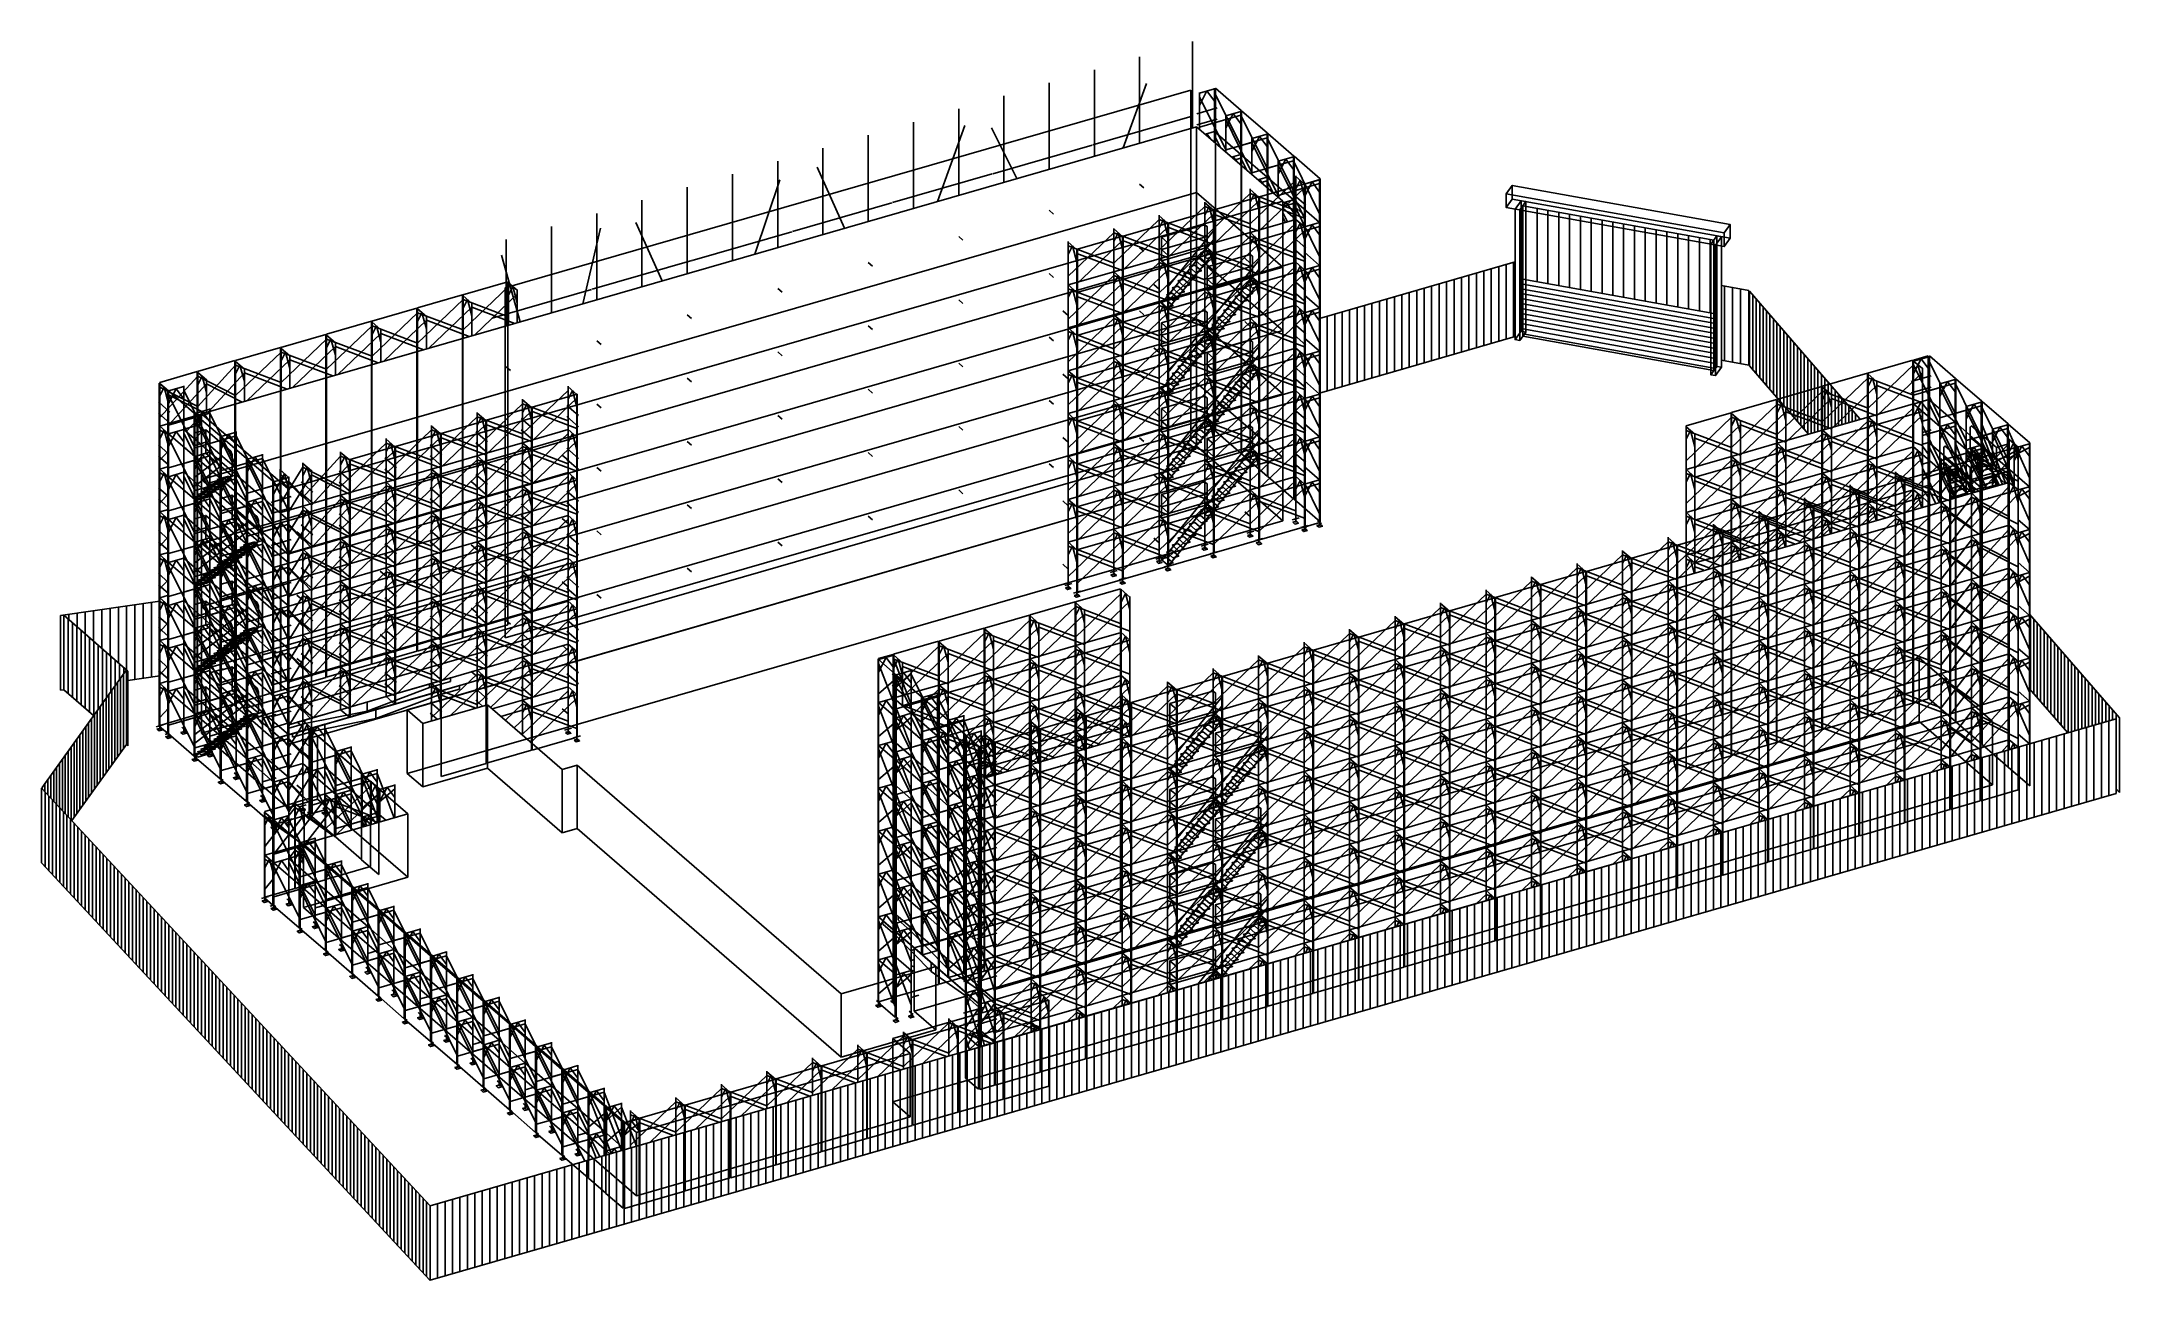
# Model space of a CAD drawing. Units: millimetres at full size, sheet at 1:250. Extents: x -35388 to 36956, y -20582 to 22579.
import ezdxf

# ---------------------------------------------------------------- set-up
doc = ezdxf.new("R2010")
doc.units = ezdxf.units.MM
doc.header["$LTSCALE"] = 250
for name, color, linetype in [('0-1_GAIKEI', 4, 'Continuous'), ('0-2_KABETUNAGI', 2, 'Continuous'), ('0-3_NET', 3, 'Continuous'), ('0-4_GATE', 7, 'Continuous'), ('0-5_TATEWAKU', 7, 'Continuous'), ('0-6_BRES', 4, 'Continuous'), ('0-7_NUNOITA', 1, 'Continuous'), ('0-8_KAIDAN', 6, 'Continuous'), ('0-9_KAIKOTSR', 6, 'Continuous'), ('0-A_ENDSTOPPER', 6, 'Continuous'), ('0-B_JKBASE', 6, 'Continuous'), ('0-C_HARIWAKU', 6, 'Continuous'), ('0-D_KARIKAKOI', 3, 'Continuous'), ('0-E_TANKAN', 3, 'Continuous')]:
    doc.layers.add(name, color=color, linetype=linetype)

msp = doc.modelspace()

# ---------------------------------------------------------------- linework, layer by layer
at = {"layer": '0-1_GAIKEI'}
for p, q in [((4826.3, 19611), (-29814.7, 9611)), ((7826.3, 17012.9), (4826.3, 19611)), ((4826.3, 17316), (4826.3, 19611)), ((4826.3, 17316), (4826.3, 19611)), ((4826.3, 17316), (-29814.7, 7316)), ((4826.3, 17316), (-29814.7, 7316)), ((-26814.7, 7012.9), (7826.3, 17012.9)), ((7826.3, 14717.9), (4826.3, 17316)), ((4826.3, 15107.6), (4826.3, 17316)), ((4826.3, 15107.6), (4826.3, 17316)), ((7826.3, 14717.9), (4826.3, 17316)), ((7826.3, 14717.9), (7826.3, 17012.9)), ((7826.3, 14717.9), (7826.3, 17012.9)), ((4826.3, 15107.6), (-29814.7, 5107.6)), ((4826.3, 15107.6), (-29814.7, 5107.6)), ((-26814.7, 4717.9), (7826.3, 14717.9)), ((-26814.7, 4717.9), (7826.3, 14717.9)), ((7826.3, 12509.5), (4826.3, 15107.6)), ((4826.3, 12899.3), (4826.3, 15107.6)), ((4826.3, 12899.3), (4826.3, 15107.6)), ((7826.3, 12509.5), (4826.3, 15107.6)), ((7826.3, 12509.5), (7826.3, 14717.9)), ((7826.3, 12509.5), (7826.3, 14717.9)), ((4826.3, 12899.3), (-29814.7, 2899.3)), ((4826.3, 12899.3), (-29814.7, 2899.3)), ((-26814.7, 2509.5), (7826.3, 12509.5)), ((-26814.7, 2509.5), (7826.3, 12509.5)), ((7826.3, 10301.2), (4826.3, 12899.3)), ((4826.3, 10690.9), (4826.3, 12899.3)), ((4826.3, 10690.9), (4826.3, 12899.3)), ((7826.3, 10301.2), (4826.3, 12899.3)), ((7826.3, 10301.2), (7826.3, 12509.5)), ((7826.3, 10301.2), (7826.3, 12509.5)), ((4826.3, 10690.9), (-29814.7, 690.9)), ((4826.3, 10690.9), (-29814.7, 690.9)), ((-26814.7, 301.2), (7826.3, 10301.2)), ((-26814.7, 301.2), (7826.3, 10301.2)), ((7826.3, 8092.8), (4826.3, 10690.9)), ((4826.3, 8482.5), (4826.3, 10690.9)), ((4826.3, 8482.5), (4826.3, 10690.9)), ((7826.3, 8092.8), (4826.3, 10690.9)), ((7826.3, 8092.8), (7826.3, 10301.2)), ((7826.3, 8092.8), (7826.3, 10301.2)), ((-29814.7, 9611), (-26814.7, 7012.9)), ((-29814.7, 7316), (-29814.7, 9611)), ((-29814.7, 7316), (-29814.7, 9611)), ((4826.3, 8482.5), (-29814.7, -1517.5)), ((-26814.7, -1907.2), (7826.3, 8092.8)), ((-22657.8, -707.2), (7826.3, 8092.8)), ((7826.3, 5884.5), (4826.3, 8482.5)), ((7826.3, 5884.5), (7826.3, 8092.8)), ((7826.3, 5884.5), (7826.3, 8092.8)), ((-29814.7, 7316), (-26814.7, 4717.9)), ((-29814.7, 5107.6), (-29814.7, 7316)), ((-26814.7, 4717.9), (-26814.7, 7012.9)), ((-26814.7, 4717.9), (-26814.7, 7012.9)), ((-22657.8, -2915.5), (7826.3, 5884.5)), ((-29814.7, 5107.6), (-26814.7, 2509.5)), ((-29814.7, 2899.3), (-29814.7, 5107.6)), ((-26814.7, 2509.5), (-26814.7, 4717.9)), ((-26814.7, 2509.5), (-26814.7, 4717.9)), ((-29814.7, 2899.3), (-26814.7, 301.2)), ((-29814.7, 690.9), (-29814.7, 2899.3)), ((-26814.7, 301.2), (-26814.7, 2509.5)), ((-26814.7, 301.2), (-26814.7, 2509.5)), ((29984.3, 1103.4), (-5003.1, -8996.6)), ((32534.3, -1104.9), (29984.3, 1103.4)), ((29984.3, -1104.9), (29984.3, 1103.4)), ((29984.3, -1104.9), (29984.3, 1103.4)), ((-29814.7, -1517.5), (-29814.7, 690.9)), ((-29814.7, 690.9), (-26814.7, -1907.2)), ((-29814.7, -1517.5), (-29814.7, 690.9)), ((-29814.7, 690.9), (-26814.7, -1907.2)), ((-26814.7, -1907.2), (-26814.7, 301.2)), ((-26814.7, -1907.2), (-26814.7, 301.2)), ((-22115.3, -1177), (-22657.8, -707.2)), ((-22657.8, -2915.5), (-22657.8, -707.2)), ((-22657.8, -2915.5), (-22657.8, -707.2)), ((-19863.7, -527), (-22115.3, -1177)), ((-17263.7, -2778.7), (-19863.7, -527)), ((-19863.7, -2735.4), (-19863.7, -527)), ((-19863.7, -2735.4), (-19863.7, -527)), ((-22115.3, -3385.4), (-22115.3, -1177)), ((-22115.3, -3385.4), (-22115.3, -1177)), ((-5744, -12154.9), (32534.3, -1104.9)), ((29984.3, -1104.9), (-5003.1, -11204.9)), ((32534.3, -3313.3), (29984.3, -1104.9)), ((32534.3, -3313.3), (32534.3, -1104.9)), ((32534.3, -3313.3), (32534.3, -1104.9)), ((-29814.7, -1517.5), (-26814.7, -4115.5)), ((-26814.7, -1907.2), (-25775.5, -1607.2)), ((-26814.7, -4115.5), (-26814.7, -1907.2)), ((-26814.7, -4115.5), (-26814.7, -1907.2)), ((-25775.5, -3815.5), (-25775.5, -1607.2)), ((-25775.5, -1607.2), (-22633, -4328.7)), ((-25775.5, -3815.5), (-25775.5, -1607.2)), ((-19863.7, -2735.4), (-22115.3, -3385.4)), ((-17263.7, -4987), (-19863.7, -2735.4)), ((-16744, -2628.7), (-17263.7, -2778.7)), ((-17263.7, -4987), (-17263.7, -2778.7)), ((-17263.7, -4987), (-17263.7, -2778.7)), ((-7544, -10596.1), (-16744, -2628.7)), ((-16744, -4837), (-16744, -2628.7)), ((-16744, -4837), (-16744, -2628.7)), ((-22115.3, -3385.4), (-22657.8, -2915.5)), ((-5744, -14363.3), (32534.3, -3313.3)), ((-26814.7, -4115.5), (-25775.5, -3815.5)), ((-22633, -4328.7), (-26270.3, -5378.7)), ((-25775.5, -3815.5), (-22633, -6537)), ((-22633, -6537), (-22633, -4328.7)), ((-22633, -6537), (-22633, -4328.7)), ((-16744, -4837), (-17263.7, -4987)), ((-7544, -12804.5), (-16744, -4837)), ((-26270.3, -5378.7), (-14670.3, -15424.6)), ((-26270.3, -7587), (-26270.3, -5378.7)), ((-26270.3, -7587), (-26270.3, -5378.7)), ((-22633, -6537), (-26270.3, -7587)), ((-26270.3, -7587), (-14670.3, -17632.9)), ((-5003.1, -11204.9), (-5003.1, -8996.6)), ((-5003.1, -8996.6), (-4253.1, -9646.1)), ((-5003.1, -11204.9), (-5003.1, -8996.6)), ((-4253.1, -9646.1), (-7544, -10596.1)), ((-4253.1, -11854.5), (-4253.1, -9646.1)), ((-4253.1, -11854.5), (-4253.1, -9646.1)), ((-7544, -12804.5), (-7544, -10596.1)), ((-7544, -12804.5), (-7544, -10596.1)), ((-5003.1, -11204.9), (-4253.1, -11854.5)), ((-4253.1, -11854.5), (-7544, -12804.5)), ((-5144, -12674.6), (-5744, -12154.9)), ((-5744, -14363.3), (-5744, -12154.9)), ((-5744, -14363.3), (-5744, -12154.9)), ((-14670.3, -15424.6), (-5144, -12674.6)), ((-5144, -14882.9), (-5144, -12674.6)), ((-5144, -14882.9), (-5144, -12674.6)), ((-5144, -14882.9), (-5744, -14363.3)), ((-14670.3, -17632.9), (-5144, -14882.9)), ((-14670.3, -17632.9), (-14670.3, -15424.6)), ((-14670.3, -17632.9), (-14670.3, -15424.6))]:
    msp.add_line(p, q, dxfattribs=at)
for points in [[(-29814.7, 5107.6), (-29814.7, 7316), (-26814.7, 4717.9)], [(-29814.7, 2899.3), (-29814.7, 5107.6), (-26814.7, 2509.5)], [(-29814.7, 690.9), (-29814.7, 2899.3), (-26814.7, 301.2)]]:
    msp.add_lwpolyline(points, dxfattribs=at)
at = {"layer": '0-2_KABETUNAGI'}
for p, q in [((2844, 17609.8), (2994, 17479.9)), ((-306.6, 16700.3), (-156.6, 16570.4)), ((-3457.2, 15790.8), (-3307.2, 15660.9)), ((2844, 15401.4), (2994, 15271.5)), ((-6607.8, 14881.3), (-6457.8, 14751.4)), ((-306.6, 14491.9), (-156.6, 14362)), ((6693, 14863.2), (6502.1, 15028.5)), ((-9758.4, 13971.8), (-9608.4, 13841.9)), ((3525, 13948.7), (3334.2, 14114)), ((-12909, 13062.3), (-12759, 12932.4)), ((-3457.2, 13582.4), (-3307.2, 13452.5)), ((357.1, 13034.2), (166.3, 13199.5)), ((2844, 13193), (2994, 13063.1)), ((-6607.8, 12672.9), (-6457.8, 12543)), ((6693, 12654.8), (6502.1, 12820.1)), ((-16059.6, 12152.8), (-15909.6, 12022.9)), ((-9758.4, 11763.4), (-9608.4, 11633.5)), ((-306.6, 12283.5), (-156.6, 12153.6)), ((3525, 11740.3), (3334.2, 11905.6)), ((-19210.2, 11243.3), (-19060.2, 11113.4)), ((-12909, 10853.9), (-12759, 10724)), ((-3457.2, 11374), (-3307.2, 11244.1)), ((357.1, 10825.8), (166.3, 10991.1)), ((2844, 10984.7), (2994, 10854.8)), ((-6607.8, 10464.5), (-6457.8, 10334.6)), ((6693, 10446.5), (6502.1, 10611.8)), ((-16059.6, 9944.4), (-15909.6, 9814.5)), ((-9758.4, 9555), (-9608.4, 9425.1)), ((-306.6, 10075.2), (-156.6, 9945.3)), ((3525, 9532), (3334.2, 9697.3)), ((-19210.2, 9034.9), (-19060.2, 8905)), ((-3457.2, 9165.7), (-3307.2, 9035.8)), ((357.1, 8617.5), (166.3, 8782.8)), ((2844, 8776.3), (2994, 8646.4)), ((-17054.3, 7993.9), (-17257.3, 8169.7)), ((-12909, 8645.5), (-12759, 8515.6)), ((-6607.8, 8256.2), (-6457.8, 8126.3)), ((6693, 8238.1), (6502.1, 8403.4)), ((-29524, 7210), (-29050.2, 7346.7)), ((-20222.2, 7079.4), (-20425.2, 7255.2)), ((-16059.6, 7736), (-15909.6, 7606.1)), ((-9758.4, 7346.7), (-9608.4, 7216.8)), ((-306.6, 7866.8), (-156.6, 7736.9)), ((3525, 7323.6), (3334.2, 7488.9)), ((-19210.2, 6826.5), (-19060.2, 6696.6)), ((-3457.2, 6957.3), (-3307.2, 6827.4)), ((357.1, 6409.1), (166.3, 6574.4)), ((-23390.1, 6164.9), (-23593.1, 6340.7)), ((-17054.3, 5785.6), (-17257.3, 5961.4)), ((-12909, 6437.2), (-12759, 6307.3)), ((-6607.8, 6047.8), (-6457.8, 5917.9)), ((6693, 6029.7), (6502.1, 6195)), ((-29524, 5001.6), (-29050.2, 5138.4)), ((-27695, 5626), (-27221.2, 5762.8)), ((-26293.9, 5326.7), (-26496.9, 5502.5)), ((-16059.6, 5527.7), (-15909.6, 5397.8)), ((-9758.4, 5138.3), (-9608.4, 5008.4)), ((3525, 5115.2), (3334.2, 5280.5)), ((-20222.2, 4871.1), (-20425.2, 5046.9)), ((-19210.2, 4618.2), (-19060.2, 4488.3)), ((357.1, 4200.7), (166.3, 4366)), ((-23390.1, 3956.6), (-23593.1, 4132.4)), ((-17054.3, 3577.2), (-17257.3, 3753)), ((-12909, 4228.8), (-12759, 4098.9)), ((-29524, 2793.3), (-29050.2, 2930)), ((-27695, 3417.7), (-27221.2, 3554.4)), ((-26293.9, 3118.3), (-26496.9, 3294.1)), ((-16059.6, 3319.3), (-15909.6, 3189.4)), ((-20222.2, 2662.7), (-20425.2, 2838.5)), ((-19210.2, 2409.8), (-19060.2, 2279.9)), ((-23390.1, 1748.2), (-23593.1, 1924)), ((-17054.3, 1368.8), (-17257.3, 1544.6)), ((-27695, 1209.3), (-27221.2, 1346)), ((-26293.9, 909.9), (-26496.9, 1085.8)), ((-29524, 584.9), (-29050.2, 721.6)), ((-20222.2, 454.3), (-20425.2, 630.1)), ((-17054.3, -839.5), (-17257.3, -663.7)), ((-27695, -999.1), (-27221.2, -862.3)), ((-26293.9, -1298.4), (-26496.9, -1122.6)), ((-29524, -1623.5), (-29050.2, -1486.7)), ((-27695, -3207.4), (-27221.2, -3070.7)), ((-26293.9, -3506.8), (-26496.9, -3331)), ((-25527.3, -3637.7), (-25267.5, -3562.7)), ((-25861, -7605.7), (-25551.8, -7516.5)), ((-24032, -9189.7), (-23722.8, -9100.4)), ((-22203, -10773.6), (-21893.8, -10684.4)), ((-5108.5, -10720.9), (-4848.6, -10645.9)), ((-20374, -12357.6), (-20064.8, -12268.3)), ((-18545, -13941.5), (-18235.8, -13852.3)), ((-16716, -15525.5), (-16406.8, -15436.3))]:
    msp.add_line(p, q, dxfattribs=at)
at = {"layer": '0-3_NET'}
for p, q in [((4621.9, 20886.2), (-19250.1, 13995)), ((4621.9, 20886.2), (4621.9, 8696.9)), ((6383.4, 20174.4), (5478.9, 20957.7)), ((5478.9, 20957.7), (5478.9, 9006.5)), ((6383.4, 20174.4), (6383.4, 8223.2)), ((7297.9, 19382.4), (6393.4, 20165.7)), ((6393.4, 20165.7), (6393.4, 8214.5)), ((7297.9, 19382.4), (7297.9, 7431.2)), ((8212.4, 18590.4), (7307.9, 19373.7)), ((7307.9, 19373.7), (7307.9, 7422.6)), ((8212.4, 18590.4), (8212.4, 6639.2)), ((9126.9, 17798.4), (8222.4, 18581.7)), ((8222.4, 18581.7), (8222.4, 6630.6)), ((7019.1, 17169.8), (8585.8, 17622)), ((8585.8, 17622), (8585.8, 5670.9)), ((8603.1, 17627), (9114, 17774.5)), ((8603.1, 17627), (8603.1, 5675.9)), ((9114, 17774.5), (9114, 5823.4)), ((9126.9, 17798.4), (9126.9, 5847.3)), ((3851.2, 16255.3), (5417.8, 16707.5)), ((5417.8, 16707.5), (5417.8, 4756.4)), ((5435.2, 16712.5), (7001.8, 17164.8)), ((5435.2, 16712.5), (5435.2, 4761.4)), ((7001.8, 17164.8), (7001.8, 5213.6)), ((7019.1, 17169.8), (7019.1, 5218.6)), ((2267.2, 15798), (3833.9, 16250.3)), ((3833.9, 16250.3), (3833.9, 4299.1)), ((3851.2, 16255.3), (3851.2, 4304.1)), ((683.3, 15340.8), (2249.9, 15793)), ((683.3, 15340.8), (683.3, 3389.6)), ((2249.9, 15793), (2249.9, 3841.9)), ((2267.2, 15798), (2267.2, 3846.9)), ((-20733.4, 13749.2), (-22300.1, 13296.9)), ((-20733.4, 13749.2), (-20733.4, 1798)), ((-19149.5, 14206.4), (-20716.1, 13754.2)), ((-20716.1, 13754.2), (-20716.1, 1803)), ((-19250.1, 13995), (-19250.1, 1805.7)), ((-19149.5, 14206.4), (-19149.5, 2255.3)), ((-22317.4, 13291.9), (-23884, 12839.7)), ((-22317.4, 13291.9), (-22317.4, 1340.8)), ((-22300.1, 13296.9), (-22300.1, 1345.8)), ((-25485.3, 12377.4), (-27052, 11925.2)), ((-25485.3, 12377.4), (-25485.3, 426.3)), ((-23901.4, 12834.7), (-25468, 12382.4)), ((-25468, 12382.4), (-25468, 431.3)), ((-23901.4, 12834.7), (-23901.4, 883.5)), ((-23884, 12839.7), (-23884, 888.5)), ((-27069.3, 11920.2), (-28635.9, 11467.9)), ((-27069.3, 11920.2), (-27069.3, -31)), ((-27052, 11925.2), (-27052, -26)), ((30296.2, 11630.2), (29785.2, 11482.7)), ((30296.2, 11630.2), (30296.2, -320.9)), ((31248.5, 10840.5), (30344, 11623.8)), ((30344, 11623.8), (30344, -327.3)), ((-29973.1, 11081.9), (-31275.6, 10705.9)), ((-29973.1, 11081.9), (-29973.1, -869.2)), ((-28653.3, 11462.9), (-29955.8, 11086.9)), ((-29955.8, 11086.9), (-29955.8, -864.2)), ((-28653.3, 11462.9), (-28653.3, -488.2)), ((-28635.9, 11467.9), (-28635.9, -483.2)), ((28184, 11020.5), (26617.3, 10568.2)), ((28184, 11020.5), (28184, -930.7)), ((29767.9, 11477.7), (28201.3, 11025.5)), ((28201.3, 11025.5), (28201.3, -925.7)), ((29767.9, 11477.7), (29767.9, -473.4)), ((29785.2, 11482.7), (29785.2, -468.4)), ((-31288.4, 10682), (-30993.4, 10426.6)), ((-31288.4, 10682), (-31288.4, -1269.1)), ((-31275.6, 10705.9), (-31275.6, -1245.2)), ((-30993.4, 10426.6), (-30993.4, -1524.6)), ((-30983.4, 10417.9), (-30078.9, 9634.6)), ((-30983.4, 10417.9), (-30983.4, -1533.2)), ((-18312.1, 9843.2), (-16745.4, 10295.5)), ((-16745.4, 10295.5), (-16745.4, -1655.7)), ((26600, 10563.2), (25033.4, 10111)), ((26600, 10563.2), (26600, -1387.9)), ((26617.3, 10568.2), (26617.3, -1382.9)), ((31248.5, 10840.5), (31248.5, -1110.7)), ((32163, 10048.5), (31258.5, 10831.8)), ((31258.5, 10831.8), (31258.5, -1119.3)), ((-30078.9, 9634.6), (-30078.9, -2316.6)), ((-30068.9, 9625.9), (-29164.4, 8842.6)), ((-30068.9, 9625.9), (-30068.9, -2325.2)), ((-19896, 9386), (-18329.4, 9838.2)), ((-18329.4, 9838.2), (-18329.4, -2112.9)), ((-18312.1, 9843.2), (-18312.1, -2107.9)), ((23432.1, 9648.7), (21865.4, 9196.5)), ((23432.1, 9648.7), (23432.1, -2302.4)), ((25016, 10106), (23449.4, 9653.7)), ((23449.4, 9653.7), (23449.4, -2297.4)), ((25016, 10106), (25016, -1845.2)), ((25033.4, 10111), (25033.4, -1840.2)), ((32163, 10048.5), (32163, -1902.6)), ((33077.5, 9256.5), (32173, 10039.9)), ((32173, 10039.9), (32173, -1911.3)), ((-29164.4, 8842.6), (-29164.4, -3108.5)), ((-29154.4, 8833.9), (-28249.9, 8050.6)), ((-29154.4, 8833.9), (-29154.4, -3117.2)), ((-23064, 8471.5), (-21497.3, 8923.7)), ((-21497.3, 8923.7), (-21497.3, -39.6)), ((-21480, 8928.7), (-19913.4, 9381)), ((-21480, 8928.7), (-21480, -3022.4)), ((-19913.4, 9381), (-19913.4, -2570.2)), ((-19896, 9386), (-19896, -2565.2)), ((4621.9, 8696.9), (-19250.1, 1805.7)), ((6383.4, 8223.2), (5478.9, 9006.5)), ((21865.4, 9196.5), (21865.4, -2754.7)), ((33077.5, 9256.5), (33077.5, -2694.6)), ((33839.5, 8596.6), (33087.5, 9247.9)), ((33087.5, 9247.9), (33087.5, -2703.3)), ((-28249.9, 8050.6), (-28249.9, -3900.5)), ((-28239.9, 8042), (-27335.4, 7258.6)), ((-28239.9, 8042), (-28239.9, -3909.2)), ((-24647.9, 8014.2), (-23081.3, 8466.5)), ((-24647.9, 8014.2), (-24647.9, -949.1)), ((-23081.3, 8466.5), (-23081.3, -496.9)), ((-23064, 8471.5), (-23064, -491.9)), ((7297.9, 7431.2), (6393.4, 8214.5)), ((31071.4, 7777.9), (32109.7, 8077.7)), ((32109.7, 8077.7), (32109.7, -3873.5)), ((32127.1, 8082.7), (33429.6, 8458.7)), ((32127.1, 8082.7), (32127.1, -3868.5)), ((33429.6, 8458.7), (33429.6, -3492.5)), ((33839.5, 8596.6), (33839.5, -3354.5)), ((-27335.4, 7258.6), (-27335.4, -4692.5)), ((8212.4, 6639.2), (7307.9, 7422.6)), ((27903.5, 6863.4), (29470.1, 7315.7)), ((29470.1, 7315.7), (29470.1, -4635.5)), ((29487.4, 7320.7), (31054.1, 7772.9)), ((29487.4, 7320.7), (29487.4, -4630.5)), ((31054.1, 7772.9), (31054.1, -4178.2)), ((31071.4, 7777.9), (31071.4, -4173.2)), ((9126.9, 5847.3), (8222.4, 6630.6)), ((26319.5, 6406.2), (27886.1, 6858.4)), ((27886.1, 6858.4), (27886.1, -5092.7)), ((27903.5, 6863.4), (27903.5, -5087.7)), ((8603.1, 5675.9), (9114, 5823.4)), ((23151.6, 5491.7), (24718.2, 5943.9)), ((24718.2, 5943.9), (24718.2, -6007.2)), ((24735.5, 5948.9), (26302.2, 6401.2)), ((24735.5, 5948.9), (24735.5, -6002.2)), ((26302.2, 6401.2), (26302.2, -5550)), ((26319.5, 6406.2), (26319.5, -5545)), ((5435.2, 4761.4), (7001.8, 5213.6)), ((7019.1, 5218.6), (8585.8, 5670.9)), ((21567.6, 5034.4), (23134.3, 5486.7)), ((23134.3, 5486.7), (23134.3, -6464.5)), ((23151.6, 5491.7), (23151.6, -6459.5)), ((3851.2, 4304.1), (5417.8, 4756.4)), ((18399.7, 4119.9), (19966.3, 4572.2)), ((19966.3, 4572.2), (19966.3, -7379)), ((19983.7, 4577.2), (21550.3, 5029.4)), ((19983.7, 4577.2), (19983.7, -7374)), ((21550.3, 5029.4), (21550.3, -6921.7)), ((21567.6, 5034.4), (21567.6, -6916.7)), ((683.3, 3389.6), (2249.9, 3841.9)), ((2267.2, 3846.9), (3833.9, 4299.1)), ((15231.8, 3205.4), (16798.4, 3657.7)), ((16798.4, 3657.7), (16798.4, -8293.5)), ((16815.7, 3662.7), (18382.4, 4114.9)), ((16815.7, 3662.7), (16815.7, -8288.5)), ((18382.4, 4114.9), (18382.4, -7836.2)), ((18399.7, 4119.9), (18399.7, -7831.2)), ((596.7, 3056.7), (-969.9, 2604.5)), ((596.7, 3056.7), (596.7, -8894.4)), ((2180.7, 3514), (614, 3061.7)), ((614, 3061.7), (614, -8889.4)), ((2180.7, 3514), (2180.7, -8437.2)), ((13647.8, 2748.2), (15214.5, 3200.4)), ((15214.5, 3200.4), (15214.5, -8750.7)), ((15231.8, 3205.4), (15231.8, -8745.7)), ((-19149.5, 2255.3), (-20716.1, 1803)), ((-987.2, 2599.5), (-2553.9, 2147.2)), ((-987.2, 2599.5), (-987.2, -9351.7)), ((-969.9, 2604.5), (-969.9, -9346.7)), ((10479.9, 1833.7), (12046.5, 2285.9)), ((12046.5, 2285.9), (12046.5, -9665.2)), ((12063.9, 2290.9), (13630.5, 2743.2)), ((12063.9, 2290.9), (12063.9, -9660.2)), ((13630.5, 2743.2), (13630.5, -9208)), ((13647.8, 2748.2), (13647.8, -9203)), ((-20733.4, 1798), (-22300.1, 1345.8)), ((-4155.2, 1685), (-5721.8, 1232.7)), ((-4155.2, 1685), (-4155.2, -10266.2)), ((-2571.2, 2142.2), (-4137.8, 1690)), ((-4137.8, 1690), (-4137.8, -10261.2)), ((-2571.2, 2142.2), (-2571.2, -9808.9)), ((-2553.9, 2147.2), (-2553.9, -9803.9)), ((8895.9, 1376.4), (10462.6, 1828.7)), ((10462.6, 1828.7), (10462.6, -10122.5)), ((10479.9, 1833.7), (10479.9, -10117.5)), ((-23901.4, 883.5), (-25468, 431.3)), ((-22317.4, 1340.8), (-23884, 888.5)), ((-6262.9, 1056.3), (-5663.4, 537.1)), ((-6262.9, 1056.3), (-6262.9, -10894.8)), ((-5739.1, 1227.7), (-6250.1, 1080.2)), ((-6250.1, 1080.2), (-6250.1, -10870.9)), ((-5739.1, 1227.7), (-5739.1, -10723.4)), ((-5721.8, 1232.7), (-5721.8, -10718.4)), ((5728, 461.9), (7294.6, 914.2)), ((7294.6, 914.2), (7294.6, -11037)), ((7312, 919.2), (8878.6, 1371.4)), ((7312, 919.2), (7312, -11032)), ((8878.6, 1371.4), (8878.6, -10579.7)), ((8895.9, 1376.4), (8895.9, -10574.7)), ((-25485.3, 426.3), (-27052, -26)), ((-5663.4, 537.1), (-5663.4, -11414)), ((-5653.4, 528.5), (-4748.9, -254.8)), ((-5653.4, 528.5), (-5653.4, -8434.9)), ((4144, 4.7), (5710.7, 456.9)), ((4144, 4.7), (4144, -11946.5)), ((5710.7, 456.9), (5710.7, -11494.2)), ((5728, 461.9), (5728, -11489.2)), ((-28653.3, -488.2), (-29955.8, -864.2)), ((-27069.3, -31), (-28635.9, -483.2)), ((-24647.9, -949.1), (-23081.3, -496.9)), ((-23064, -491.9), (-21497.3, -39.6)), ((-4748.9, -254.8), (-4748.9, -9218.2)), ((-4738.9, -263.5), (-3834.4, -1046.8)), ((-4738.9, -263.5), (-4738.9, -9226.9)), ((976.1, -909.8), (2542.8, -457.6)), ((2542.8, -457.6), (2542.8, -12408.7)), ((2560.1, -452.6), (4126.7, -0.3)), ((2560.1, -452.6), (2560.1, -12403.7)), ((4126.7, -0.3), (4126.7, -11951.5)), ((29767.9, -473.4), (28201.3, -925.7)), ((30296.2, -320.9), (29785.2, -468.4)), ((31248.5, -1110.7), (30344, -327.3)), ((-31288.4, -1269.1), (-30993.4, -1524.6)), ((-29973.1, -869.2), (-31275.6, -1245.2)), ((-27287.6, -1711.1), (-26051.8, -1354.4)), ((-26072.2, -1351.6), (-25167.7, -2134.9)), ((-26072.2, -1351.6), (-26072.2, -4339.4)), ((-26051.8, -1354.4), (-26051.8, -4342.2)), ((-26034.4, -1349.4), (-25985.1, -1335.1)), ((-26034.4, -1349.4), (-26034.4, -4337.2)), ((-25985.1, -1335.1), (-25985.1, -4322.9)), ((-25967.8, -1330.1), (-25523.5, -1201.9)), ((-25967.8, -1330.1), (-25967.8, -4317.9)), ((-25523.5, -1201.9), (-25523.5, -4189.7)), ((-3834.4, -1046.8), (-3834.4, -10010.2)), ((-3824.4, -1055.5), (-3224.9, -1574.7)), ((-3824.4, -1055.5), (-3824.4, -10018.8)), ((-2191.8, -1824.3), (-625.2, -1372.1)), ((-625.2, -1372.1), (-625.2, -13323.2)), ((-607.8, -1367.1), (958.8, -914.8)), ((-607.8, -1367.1), (-607.8, -13318.2)), ((958.8, -914.8), (958.8, -12866)), ((976.1, -909.8), (976.1, -12861)), ((26600, -1387.9), (25033.4, -1840.2)), ((28184, -930.7), (26617.3, -1382.9)), ((32163, -1902.6), (31258.5, -1119.3)), ((-30983.4, -1533.2), (-30078.9, -2316.6)), ((-27287.6, -1711.1), (-27287.6, -4698.9)), ((-25167.7, -2134.9), (-25167.7, -5122.7)), ((-25157.7, -2143.6), (-24253.2, -2926.9)), ((-25157.7, -2143.6), (-25157.7, -5131.4)), ((-19896, -2565.2), (-18329.4, -2112.9)), ((-18312.1, -2107.9), (-16745.4, -1655.7)), ((-3224.9, -1574.7), (-3224.9, -10538)), ((-3214.9, -1583.3), (-2767.9, -1970.4)), ((-3214.9, -1583.3), (-3214.9, -13534.5)), ((-2767.9, -1970.4), (-2767.9, -13921.6)), ((-2720.1, -1976.8), (-2209.1, -1829.3)), ((-2720.1, -1976.8), (-2720.1, -13928)), ((-2209.1, -1829.3), (-2209.1, -13780.5)), ((-2191.8, -1824.3), (-2191.8, -13775.5)), ((25016, -1845.2), (23449.4, -2297.4)), ((33077.5, -2694.6), (32173, -1911.3)), ((-30068.9, -2325.2), (-29164.4, -3108.5)), ((-21480, -3022.4), (-19913.4, -2570.2)), ((23432.1, -2302.4), (21865.4, -2754.7)), ((33839.5, -3354.5), (33087.5, -2703.3)), ((-29154.4, -3117.2), (-28249.9, -3900.5)), ((-23934.6, -3177.9), (-25501.2, -3630.1)), ((-24253.2, -2926.9), (-24253.2, -5914.7)), ((-24243.2, -2935.6), (-23643.7, -3454.8)), ((-24243.2, -2935.6), (-24243.2, -5923.4)), ((-23934.6, -3177.9), (-23934.6, -6165.7)), ((-23643.7, -3454.8), (-23643.7, -6442.6)), ((32127.1, -3868.5), (33429.6, -3492.5)), ((-28239.9, -3909.2), (-27335.4, -4692.5)), ((-27625.4, -4263.5), (-27330.4, -4519)), ((-27625.4, -4263.5), (-27625.4, -7251.3)), ((-26574.2, -3939.9), (-27612.6, -4239.6)), ((-27612.6, -4239.6), (-27612.6, -7227.4)), ((-26574.2, -3939.9), (-26574.2, -6927.7)), ((-25518.6, -3635.1), (-26556.9, -3934.9)), ((-26556.9, -3934.9), (-26556.9, -6922.7)), ((-26072.2, -4339.4), (-25167.7, -5122.7)), ((-26034.4, -4337.2), (-25985.1, -4322.9)), ((-25967.8, -4317.9), (-25523.5, -4189.7)), ((-25518.6, -3635.1), (-25518.6, -6622.9)), ((-25501.2, -3630.1), (-25501.2, -6617.9)), ((29487.4, -4630.5), (31054.1, -4178.2)), ((31071.4, -4173.2), (32109.7, -3873.5)), ((-27330.4, -4519), (-27330.4, -7506.8)), ((-27320.4, -4527.7), (-26415.9, -5311)), ((-27320.4, -4527.7), (-27320.4, -7515.5)), ((-27287.6, -4698.9), (-26051.8, -4342.2)), ((27903.5, -5087.7), (29470.1, -4635.5)), ((-26415.9, -5311), (-26415.9, -8298.8)), ((-26405.9, -5319.7), (-25501.4, -6103)), ((-26405.9, -5319.7), (-26405.9, -8307.4)), ((-25157.7, -5131.4), (-24253.2, -5914.7)), ((24735.5, -6002.2), (26302.2, -5550)), ((26319.5, -5545), (27886.1, -5092.7)), ((-25501.4, -6103), (-25501.4, -9090.8)), ((-23934.6, -6165.7), (-25501.2, -6617.9)), ((-25491.4, -6111.6), (-24586.9, -6895)), ((-25491.4, -6111.6), (-25491.4, -9099.4)), ((-24243.2, -5923.4), (-23643.7, -6442.6)), ((21567.6, -6916.7), (23134.3, -6464.5)), ((23151.6, -6459.5), (24718.2, -6007.2)), ((-26574.2, -6927.7), (-27612.6, -7227.4)), ((-25518.6, -6622.9), (-26556.9, -6922.7)), ((-24586.9, -6895), (-24586.9, -9882.7)), ((-24576.9, -6903.6), (-23672.4, -7686.9)), ((-24576.9, -6903.6), (-24576.9, -9891.4)), ((19983.7, -7374), (21550.3, -6921.7)), ((-27625.4, -7251.3), (-27330.4, -7506.8)), ((-27320.4, -7515.5), (-26415.9, -8298.8)), ((-23672.4, -7686.9), (-23672.4, -10674.7)), ((-23662.4, -7695.6), (-22757.9, -8478.9)), ((-23662.4, -7695.6), (-23662.4, -10683.4)), ((16815.7, -8288.5), (18382.4, -7836.2)), ((18399.7, -7831.2), (19966.3, -7379)), ((-26405.9, -8307.4), (-25501.4, -9090.8)), ((-22757.9, -8478.9), (-22757.9, -11466.7)), ((-22747.9, -8487.6), (-21843.4, -9270.9)), ((-22747.9, -8487.6), (-22747.9, -11475.4)), ((-5653.4, -8434.9), (-4748.9, -9218.2)), ((2180.7, -8437.2), (614, -8889.4)), ((15231.8, -8745.7), (16798.4, -8293.5)), ((-25491.4, -9099.4), (-24586.9, -9882.7)), ((-21843.4, -9270.9), (-21843.4, -12258.7)), ((-21833.4, -9279.6), (-20928.9, -10062.9)), ((-21833.4, -9279.6), (-21833.4, -12267.4)), ((-4738.9, -9226.9), (-3834.4, -10010.2)), ((-987.2, -9351.7), (-2553.9, -9803.9)), ((596.7, -8894.4), (-969.9, -9346.7)), ((12063.9, -9660.2), (13630.5, -9208)), ((13647.8, -9203), (15214.5, -8750.7)), ((-24576.9, -9891.4), (-23672.4, -10674.7)), ((-20928.9, -10062.9), (-20928.9, -13050.7)), ((-20918.9, -10071.5), (-20014.4, -10854.9)), ((-20918.9, -10071.5), (-20918.9, -13059.3)), ((-2571.2, -9808.9), (-4137.8, -10261.2)), ((-3824.4, -10018.8), (-3224.9, -10538)), ((8895.9, -10574.7), (10462.6, -10122.5)), ((10479.9, -10117.5), (12046.5, -9665.2)), ((-23662.4, -10683.4), (-22757.9, -11466.7)), ((-5739.1, -10723.4), (-6250.1, -10870.9)), ((-4155.2, -10266.2), (-5721.8, -10718.4)), ((-1889.6, -11274.4), (-323, -10822.1)), ((-323, -10822.1), (-323, -13809.9)), ((7312, -11032), (8878.6, -10579.7)), ((-22747.9, -11475.4), (-21843.4, -12258.7)), ((-20014.4, -10854.9), (-20014.4, -13842.7)), ((-20004.4, -10863.5), (-19099.9, -11646.8)), ((-20004.4, -10863.5), (-20004.4, -13851.3)), ((-6262.9, -10894.8), (-5663.4, -11414)), ((-3473.6, -11731.6), (-1907, -11279.4)), ((-1907, -11279.4), (-1907, -14267.2)), ((-1889.6, -11274.4), (-1889.6, -14262.2)), ((4144, -11946.5), (5710.7, -11494.2)), ((5728, -11489.2), (7294.6, -11037)), ((-21833.4, -12267.4), (-20928.9, -13050.7)), ((-19099.9, -11646.8), (-19099.9, -14634.6)), ((-19089.9, -11655.5), (-18185.4, -12438.8)), ((-19089.9, -11655.5), (-19089.9, -14643.3)), ((-6641.5, -12646.1), (-5074.9, -12193.9)), ((-5074.9, -12193.9), (-5074.9, -15181.7)), ((-5057.6, -12188.9), (-3490.9, -11736.6)), ((-5057.6, -12188.9), (-5057.6, -15176.7)), ((-3490.9, -11736.6), (-3490.9, -14724.4)), ((-3473.6, -11731.6), (-3473.6, -14719.4)), ((2560.1, -12403.7), (4126.7, -11951.5)), ((-18185.4, -12438.8), (-18185.4, -15426.6)), ((-18175.4, -12447.5), (-17270.9, -13230.8)), ((-18175.4, -12447.5), (-18175.4, -15435.3)), ((-8225.5, -13103.4), (-6658.9, -12651.1)), ((-6658.9, -12651.1), (-6658.9, -15638.9)), ((-6641.5, -12646.1), (-6641.5, -15633.9)), ((-607.8, -13318.2), (958.8, -12866)), ((976.1, -12861), (2542.8, -12408.7)), ((-20918.9, -13059.3), (-20014.4, -13842.7)), ((-17270.9, -13230.8), (-17270.9, -16218.6)), ((-17260.9, -13239.5), (-16356.4, -14022.8)), ((-17260.9, -13239.5), (-17260.9, -16227.3)), ((-11393.4, -14017.9), (-9826.8, -13565.6)), ((-9826.8, -13565.6), (-9826.8, -16553.4)), ((-9809.5, -13560.6), (-8242.8, -13108.4)), ((-9809.5, -13560.6), (-9809.5, -16548.4)), ((-8242.8, -13108.4), (-8242.8, -16096.2)), ((-8225.5, -13103.4), (-8225.5, -16091.2)), ((-3214.9, -13534.5), (-2767.9, -13921.6)), ((-2191.8, -13775.5), (-625.2, -13323.2)), ((-20004.4, -13851.3), (-19099.9, -14634.6)), ((-16356.4, -14022.8), (-16356.4, -17010.6)), ((-16346.4, -14031.4), (-15746.9, -14550.6)), ((-16346.4, -14031.4), (-16346.4, -17019.2)), ((-12977.4, -14475.1), (-11410.7, -14022.9)), ((-11410.7, -14022.9), (-11410.7, -17010.7)), ((-11393.4, -14017.9), (-11393.4, -17005.7)), ((-3473.6, -14719.4), (-1907, -14267.2)), ((-2720.1, -13928), (-2209.1, -13780.5)), ((-1889.6, -14262.2), (-323, -13809.9)), ((-19089.9, -14643.3), (-18185.4, -15426.6)), ((-15746.9, -14550.6), (-15746.9, -17538.4)), ((-15736.9, -14559.3), (-15137.4, -15078.5)), ((-15736.9, -14559.3), (-15736.9, -17547.1)), ((-15137.4, -15078.5), (-15137.4, -18066.3)), ((-15089.6, -15084.9), (-14578.7, -14937.4)), ((-15089.6, -15084.9), (-15089.6, -18072.7)), ((-14578.7, -14937.4), (-14578.7, -17925.2)), ((-14561.3, -14932.4), (-12994.7, -14480.1)), ((-14561.3, -14932.4), (-14561.3, -17920.2)), ((-12994.7, -14480.1), (-12994.7, -17467.9)), ((-12977.4, -14475.1), (-12977.4, -17462.9)), ((-6641.5, -15633.9), (-5074.9, -15181.7)), ((-5057.6, -15176.7), (-3490.9, -14724.4)), ((-18175.4, -15435.3), (-17270.9, -16218.6)), ((-8225.5, -16091.2), (-6658.9, -15638.9)), ((-17260.9, -16227.3), (-16356.4, -17010.6)), ((-11393.4, -17005.7), (-9826.8, -16553.4)), ((-9809.5, -16548.4), (-8242.8, -16096.2)), ((-16346.4, -17019.2), (-15746.9, -17538.4)), ((-12977.4, -17462.9), (-11410.7, -17010.7)), ((-15736.9, -17547.1), (-15137.4, -18066.3)), ((-15089.6, -18072.7), (-14578.7, -17925.2)), ((-14561.3, -17920.2), (-12994.7, -17467.9))]:
    msp.add_line(p, q, dxfattribs=at)
at = {"layer": '0-4_GATE'}
for p, q in [((22831.2, 15663.3), (16181.4, 16857.9)), ((16181.4, 16857.9), (16181.4, 12311.3)), ((16683, 16767.8), (16683, 14213.1)), ((17059.4, 16700.2), (17059.4, 14145.4)), ((17435.9, 16632.6), (17435.9, 14077.8)), ((17812.3, 16564.9), (17812.3, 14010.2)), ((18188.7, 16497.3), (18188.7, 13942.5)), ((18565.2, 16429.7), (18565.2, 13874.9)), ((18941.6, 16362.1), (18941.6, 13807.3)), ((19318, 16294.4), (19318, 13739.7)), ((19694.5, 16226.8), (19694.5, 13672)), ((20070.9, 16159.2), (20070.9, 13604.4)), ((20447.4, 16091.5), (20447.4, 13536.8)), ((20823.8, 16023.9), (20823.8, 13469.1)), ((21200.2, 15956.3), (21200.2, 13401.5)), ((21576.7, 15888.7), (21576.7, 13333.9)), ((21953.1, 15821), (21953.1, 13266.3)), ((22329.5, 15753.4), (22329.5, 13198.6)), ((22706, 15685.8), (22706, 13131)), ((22831.2, 15663.3), (22831.2, 11116.7)), ((22831.2, 13108.5), (16181.4, 14303.2)), ((22831.2, 12935.3), (16181.4, 14130)), ((22831.2, 12762.1), (16181.4, 13956.8)), ((22831.2, 12588.9), (16181.4, 13783.6)), ((22831.2, 12415.7), (16181.4, 13610.3)), ((22831.2, 12242.5), (16181.4, 13437.1)), ((22831.2, 12069.3), (16181.4, 13263.9)), ((22831.2, 11896.1), (16181.4, 13090.7)), ((22831.2, 11722.9), (16181.4, 12917.5)), ((22831.2, 11549.7), (16181.4, 12744.3)), ((22831.2, 11376.5), (16181.4, 12571.1)), ((22831.2, 11203.3), (16181.4, 12397.9)), ((22831.2, 11116.7), (16181.4, 12311.3))]:
    msp.add_line(p, q, dxfattribs=at)
for points in [[(15815.6, 17564.7), (15606, 17272.9), (15606, 16796.6), (15815.6, 17088.3)], [(23406.5, 16200.9), (15815.6, 17564.7), (15606, 17272.9), (23196.9, 15909.2)], [(23406.5, 16200.9), (15815.6, 17564.7), (15815.6, 17088.3), (23406.5, 15724.6)], [(15606, 17272.9), (23196.9, 15909.2), (23196.9, 15432.9), (15606, 16796.6)], [(23406.5, 15724.6), (15815.6, 17088.3), (15606, 16796.6), (23196.9, 15432.9)], [(16286.2, 17003.8), (16122.4, 17033.2), (15912.8, 16741.5), (16076.5, 16712.1)], [(16122.4, 17033.2), (15912.8, 16741.5), (15912.8, 12194.9), (16122.4, 12486.6)], [(15912.8, 16741.5), (16076.5, 16712.1), (16076.5, 12165.4), (15912.8, 12194.9)], [(16076.5, 16712.1), (16286.2, 17003.8), (16286.2, 12457.2), (16076.5, 12165.4)], [(16286.2, 17003.8), (16122.4, 17033.2), (16122.4, 12486.6), (16286.2, 12457.2)], [(23196.9, 15909.2), (23406.5, 16200.9), (23406.5, 15724.6), (23196.9, 15432.9)], [(23099.7, 15779.7), (22936, 15809.2), (22726.3, 15517.4), (22890.1, 15488)], [(22936, 15809.2), (22726.3, 15517.4), (22726.3, 10970.8), (22936, 11262.5)], [(22726.3, 15517.4), (22890.1, 15488), (22890.1, 10941.4), (22726.3, 10970.8)], [(22890.1, 15488), (23099.7, 15779.7), (23099.7, 11233.1), (22890.1, 10941.4)], [(23099.7, 15779.7), (22936, 15809.2), (22936, 11262.5), (23099.7, 11233.1)], [(16286.2, 12457.2), (16122.4, 12486.6), (15912.8, 12194.9), (16076.5, 12165.4)], [(23099.7, 11233.1), (22936, 11262.5), (22726.3, 10970.8), (22890.1, 10941.4)]]:
    msp.add_lwpolyline(points, close=True, dxfattribs=at)
at = {"layer": '0-5_TATEWAKU'}
for p, q in [((4923.9, 20781.6), (5452.2, 20934.1)), ((5188.1, 20857.9), (4923.9, 20348.6)), ((4923.9, 20803.3), (4923.9, 19526.4)), ((5188.1, 20857.9), (5452.2, 20501.1)), ((5452.2, 20955.8), (5452.2, 19461.9)), ((5838.4, 19989.6), (6366.7, 20142.1)), ((6102.6, 20065.9), (5838.4, 19556.6)), ((5838.4, 20011.3), (5838.4, 18734.4)), ((6102.6, 20065.9), (6366.7, 19709.1)), ((6366.7, 20163.8), (6366.7, 18669.9)), ((5130.6, 19347.4), (5452.2, 19440.2)), ((5188.1, 19364), (5164.3, 19318.2)), ((5188.1, 19364), (5324.9, 19179.1)), ((5452.2, 19461.9), (5452.2, 19068.9)), ((6752.9, 19197.6), (7281.2, 19350.1)), ((7017.1, 19273.9), (6752.9, 18764.6)), ((6752.9, 19219.3), (6752.9, 17942.4)), ((7017.1, 19273.9), (7281.2, 18917.1)), ((7281.2, 19371.8), (7281.2, 17877.9)), ((6045.1, 18555.4), (6366.7, 18648.2)), ((6102.6, 18572), (6078.8, 18526.2)), ((6102.6, 18572), (6239.4, 18387.1)), ((6366.7, 18669.9), (6366.7, 18276.9)), ((7667.4, 18405.7), (8195.7, 18558.2)), ((7931.6, 18481.9), (7667.4, 17972.7)), ((7667.4, 18427.3), (7667.4, 17150.4)), ((7931.6, 18481.9), (8195.7, 18125.2)), ((8195.7, 18579.8), (8195.7, 17085.9)), ((6693, 17442.2), (6693, 15948.3)), ((6693, 17420.6), (6998, 17156.4)), ((6959.6, 17763.4), (7281.2, 17856.3)), ((7017.1, 17780), (6993.3, 17734.2)), ((7017.1, 17780), (7153.9, 17595.1)), ((7281.2, 17877.9), (7281.2, 17484.9)), ((8276.9, 17899.5), (8276.9, 16405.6)), ((8276.9, 17877.8), (8581.9, 17613.7)), ((8429.4, 17745.8), (8276.9, 17444.8)), ((8429.4, 17745.8), (8581.9, 17180.7)), ((8581.9, 17613.7), (9110.2, 17766.2)), ((8846.1, 17689.9), (8581.9, 17180.7)), ((8581.9, 17635.3), (8581.9, 16141.4)), ((8581.9, 17635.3), (8581.9, 16141.4)), ((8846.1, 17689.9), (9110.2, 17333.2)), ((9110.2, 17787.8), (9110.2, 16293.9)), ((5109, 16985), (5109, 15491.1)), ((5109, 16963.3), (5414, 16699.2)), ((5261.5, 16831.3), (5109, 16530.3)), ((5261.5, 16831.3), (5414, 16266.2)), ((5414, 16720.8), (5414, 15226.9)), ((6845.5, 17288.5), (6693, 16987.6)), ((6845.5, 17288.5), (6998, 16723.4)), ((6998, 17178.1), (6998, 15684.2)), ((7826.3, 16957.6), (8195.7, 17064.3)), ((7931.6, 16988), (7826.3, 16785)), ((7931.6, 16988), (8195.7, 16631.3)), ((8195.7, 17085.9), (8195.7, 16382.1)), ((1941.1, 16070.5), (1941.1, 14576.6)), ((1941.1, 16048.8), (2246.1, 15784.7)), ((2093.6, 15916.8), (1941.1, 15615.8)), ((2093.6, 15916.8), (2246.1, 15351.7)), ((3525, 16527.7), (3525, 15033.8)), ((3525, 16506.1), (3830, 16241.9)), ((3677.5, 16374), (3525, 16073.1)), ((3677.5, 16374), (3830, 15808.9)), ((3830, 16263.6), (3830, 14769.7)), ((6693, 15948.3), (6693, 14454.4)), ((6693, 15926.7), (6998, 15662.5)), ((8195.7, 16029.9), (8198.2, 16029.9)), ((8276.9, 16405.6), (8276.9, 14911.7)), ((8276.9, 16383.9), (8581.9, 16119.8)), ((8429.4, 16251.9), (8276.9, 15950.9)), ((8429.4, 16251.9), (8581.9, 15686.8)), ((8581.9, 16119.8), (9110.2, 16272.3)), ((8846.1, 16196), (8581.9, 15686.8)), ((8581.9, 16141.4), (8581.9, 14647.5)), ((8846.1, 16196), (9110.2, 15839.3)), ((9110.2, 16293.9), (9110.2, 14800)), ((357.1, 15613.2), (357.1, 14119.3)), ((357.1, 15591.6), (662.1, 15327.4)), ((509.6, 15459.5), (357.1, 15158.6)), ((509.6, 15459.5), (662.1, 14894.4)), ((662.1, 15349.1), (662.1, 13855.2)), ((2246.1, 15806.3), (2246.1, 14312.4)), ((5109, 15491.1), (5109, 13997.2)), ((5109, 15469.4), (5414, 15205.3)), ((5261.5, 15337.4), (5109, 15036.4)), ((5261.5, 15337.4), (5414, 14772.3)), ((5414, 15226.9), (5414, 13733)), ((6845.5, 15794.6), (6693, 15493.7)), ((6845.5, 15794.6), (6998, 15229.5)), ((6998, 15684.2), (6998, 14190.3)), ((1941.1, 14576.6), (1941.1, 13082.7)), ((1941.1, 14554.9), (2246.1, 14290.8)), ((3525, 15033.8), (3525, 13539.9)), ((3525, 15012.2), (3830, 14748)), ((3677.5, 14880.1), (3525, 14579.2)), ((3677.5, 14880.1), (3830, 14315)), ((3830, 14769.7), (3830, 13275.8)), ((8276.9, 14911.7), (8276.9, 13417.8)), ((8276.9, 14890), (8581.9, 14625.9)), ((8429.4, 14758), (8276.9, 14457)), ((8429.4, 14758), (8581.9, 14192.9)), ((8581.9, 14625.9), (9110.2, 14778.4)), ((8846.1, 14702.1), (8581.9, 14192.9)), ((8581.9, 14647.5), (8581.9, 13153.7)), ((8846.1, 14702.1), (9110.2, 14345.4)), ((9110.2, 14800), (9110.2, 13306.2)), ((-19128.3, 14198.1), (-19128.3, 12704.2)), ((-18823.3, 13912.3), (-19128.3, 14176.5)), ((-18975.8, 14044.4), (-19128.3, 13743.5)), ((-18975.8, 14044.4), (-18823.3, 13479.3)), ((-18823.3, 13934), (-18823.3, 12783.9)), ((357.1, 14119.3), (357.1, 12625.4)), ((357.1, 14097.7), (662.1, 13833.5)), ((509.6, 13965.6), (357.1, 13664.7)), ((509.6, 13965.6), (662.1, 13400.5)), ((662.1, 13855.2), (662.1, 12361.3)), ((2093.6, 14422.9), (1941.1, 14121.9)), ((2093.6, 14422.9), (2246.1, 13857.8)), ((2246.1, 14312.4), (2246.1, 12818.5)), ((5109, 13997.2), (5109, 12503.3)), ((5109, 13975.5), (5414, 13711.4)), ((5261.5, 13843.5), (5109, 13542.5)), ((5261.5, 13843.5), (5414, 13278.4)), ((6693, 14454.4), (6693, 12960.5)), ((6693, 14432.8), (6998, 14168.6)), ((6845.5, 14300.7), (6693, 13999.8)), ((6845.5, 14300.7), (6998, 13735.6)), ((6998, 14190.3), (6998, 12696.4)), ((-22296.2, 13283.6), (-22296.2, 11789.7)), ((-21991.2, 12997.8), (-22296.2, 13262)), ((-22143.7, 13129.9), (-22296.2, 12829)), ((-22143.7, 13129.9), (-21991.2, 12564.8)), ((-20712.3, 13740.9), (-20712.3, 12247)), ((-20407.3, 13455.1), (-20712.3, 13719.2)), ((-20559.8, 13587.2), (-20712.3, 13286.2)), ((-20559.8, 13587.2), (-20407.3, 13022.1)), ((-20407.3, 13476.7), (-20407.3, 12326.7)), ((1941.1, 13082.7), (1941.1, 11588.8)), ((1941.1, 13061), (2246.1, 12796.9)), ((3525, 13539.9), (3525, 12046)), ((3525, 13518.3), (3830, 13254.1)), ((3677.5, 13386.2), (3525, 13085.3)), ((3677.5, 13386.2), (3830, 12821.1)), ((3830, 13275.8), (3830, 11781.9)), ((5414, 13733), (5414, 12239.2)), ((8276.9, 13417.8), (8276.9, 11923.9)), ((8276.9, 13396.1), (8581.9, 13132)), ((8429.4, 13264.1), (8276.9, 12963.1)), ((8429.4, 13264.1), (8581.9, 12699)), ((8581.9, 13132), (9110.2, 13284.5)), ((8846.1, 13208.3), (8581.9, 12699)), ((8581.9, 13153.7), (8581.9, 11659.8)), ((8846.1, 13208.3), (9110.2, 12851.5)), ((9110.2, 13306.2), (9110.2, 11812.3)), ((-25464.2, 12369.1), (-25464.2, 10875.2)), ((-25159.2, 12083.3), (-25464.2, 12347.5)), ((-23880.2, 12826.4), (-23880.2, 11332.5)), ((-23575.2, 12540.6), (-23880.2, 12804.7)), ((-23727.7, 12672.7), (-23880.2, 12371.7)), ((-23727.7, 12672.7), (-23575.2, 12107.6)), ((-23575.2, 12562.2), (-23575.2, 11412.2)), ((-21991.2, 13019.5), (-21991.2, 11869.4)), ((-19128.3, 12704.2), (-19128.3, 12695.9)), ((357.1, 12625.4), (357.1, 11131.5)), ((357.1, 12603.8), (662.1, 12339.6)), ((509.6, 12471.7), (357.1, 12170.8)), ((509.6, 12471.7), (662.1, 11906.6)), ((662.1, 12361.3), (662.1, 10867.4)), ((2093.6, 12929), (1941.1, 12628)), ((2093.6, 12929), (2246.1, 12363.9)), ((2246.1, 12818.5), (2246.1, 11324.7)), ((5109, 12503.3), (5109, 11009.4)), ((5109, 12481.6), (5414, 12217.5)), ((5261.5, 12349.6), (5109, 12048.6)), ((5261.5, 12349.6), (5414, 11784.5)), ((6693, 12960.5), (6693, 11466.6)), ((6693, 12938.9), (6998, 12674.8)), ((6845.5, 12806.8), (6693, 12505.9)), ((6845.5, 12806.8), (6998, 12241.7)), ((6998, 12696.4), (6998, 11202.5)), ((-27048.1, 11911.9), (-27048.1, 10418)), ((-26743.1, 11626.1), (-27048.1, 11890.2)), ((-26895.6, 11758.2), (-27048.1, 11457.2)), ((-26895.6, 11758.2), (-26743.1, 11193.1)), ((-26743.1, 11647.7), (-26743.1, 10497.7)), ((-25311.7, 12215.4), (-25464.2, 11914.5)), ((-25311.7, 12215.4), (-25159.2, 11650.3)), ((-25159.2, 12105), (-25159.2, 10954.9)), ((-22296.2, 11789.7), (-22296.2, 11781.4)), ((-20712.3, 12247), (-20712.3, 12238.6)), ((1941.1, 11588.8), (1941.1, 10094.9)), ((3525, 12046), (3525, 10552.1)), ((3525, 12024.4), (3830, 11760.3)), ((3677.5, 11892.3), (3525, 11591.4)), ((3677.5, 11892.3), (3830, 11327.2)), ((3830, 11781.9), (3830, 10288)), ((5414, 12239.2), (5414, 10745.3)), ((8276.9, 11923.9), (8276.9, 10430)), ((8276.9, 11902.2), (8581.9, 11638.1)), ((8429.4, 11770.2), (8276.9, 11469.2)), ((8429.4, 11770.2), (8581.9, 11205.1)), ((8581.9, 11638.1), (9110.2, 11790.6)), ((8846.1, 11714.4), (8581.9, 11205.1)), ((8581.9, 11659.8), (8581.9, 10165.9)), ((8846.1, 11714.4), (9110.2, 11357.6)), ((9110.2, 11812.3), (9110.2, 10318.4)), ((29789.1, 11447.7), (30317.4, 11600.2)), ((30317.4, 11621.9), (30317.4, 10128)), ((-29951.9, 11073.6), (-29951.9, 9579.7)), ((-29646.9, 10787.8), (-29951.9, 11052)), ((-29799.4, 10919.9), (-29951.9, 10619)), ((-29799.4, 10919.9), (-29646.9, 10354.8)), ((-28632.1, 11454.6), (-28632.1, 9960.7)), ((-28327.1, 11168.8), (-28632.1, 11433)), ((-28479.6, 11300.9), (-28632.1, 11000)), ((-28479.6, 11300.9), (-28327.1, 10735.8)), ((-28327.1, 11190.5), (-28327.1, 10040.4)), ((-25464.2, 10875.2), (-25464.2, 10866.9)), ((-23880.2, 11332.5), (-23880.2, 11324.1)), ((357.1, 11131.5), (357.1, 9637.6)), ((357.1, 11109.9), (662.1, 10845.8)), ((509.6, 10977.8), (357.1, 10676.9)), ((509.6, 10977.8), (662.1, 10412.7)), ((662.1, 10867.4), (662.1, 9373.5)), ((1941.1, 11567.1), (2246.1, 11303)), ((2093.6, 11435.1), (1941.1, 11134.1)), ((2093.6, 11435.1), (2246.1, 10870)), ((2246.1, 11324.7), (2246.1, 9830.8)), ((5109, 11009.4), (5109, 9515.5)), ((5109, 10987.7), (5414, 10723.6)), ((5261.5, 10855.7), (5109, 10554.7)), ((5261.5, 10855.7), (5414, 10290.6)), ((6693, 11466.6), (6693, 9972.8)), ((6693, 11445), (6998, 11180.9)), ((6845.5, 11312.9), (6693, 11012)), ((6845.5, 11312.9), (6998, 10747.8)), ((6998, 11202.5), (6998, 9708.6)), ((28205.1, 11012.1), (28205.1, 9518.3)), ((28510.1, 10726.4), (28205.1, 10990.5)), ((28357.6, 10858.4), (28205.1, 10557.5)), ((28357.6, 10858.4), (28510.1, 10293.3)), ((30053.2, 11524), (29789.1, 11014.7)), ((29789.1, 11469.4), (29789.1, 9975.5)), ((29789.1, 11469.4), (29789.1, 9975.5)), ((30094.1, 11183.6), (29789.1, 11447.7)), ((29941.6, 11315.7), (29789.1, 11014.7)), ((29941.6, 11315.7), (30094.1, 10750.6)), ((30053.2, 11524), (30317.4, 11167.2)), ((30094.1, 11205.3), (30094.1, 9711.4)), ((-31271.7, 10692.6), (-31271.7, 9198.7)), ((-30966.7, 10406.8), (-31271.7, 10671)), ((-31119.2, 10538.9), (-31271.7, 10238)), ((-31119.2, 10538.9), (-30966.7, 9973.8)), ((-30438.5, 10559.3), (-30966.7, 10406.8)), ((-30702.6, 10483.1), (-30966.7, 9973.8)), ((-30966.7, 10428.5), (-30966.7, 8934.6)), ((-30966.7, 10428.5), (-30966.7, 8934.6)), ((-30702.6, 10483.1), (-30438.5, 10126.3)), ((-30438.5, 10581), (-30438.5, 9087.1)), ((-29646.9, 10809.5), (-29646.9, 9659.4)), ((-27048.1, 10418), (-27048.1, 10409.6)), ((-17054.3, 10573), (-17054.3, 9079.1)), ((-17054.3, 10551.3), (-16749.3, 10287.2)), ((-16901.8, 10419.2), (-17054.3, 10118.3)), ((-16901.8, 10419.2), (-16749.3, 9854.2)), ((-16749.3, 10308.8), (-16749.3, 8814.9)), ((3525, 10552.1), (3525, 9058.3)), ((3525, 10530.5), (3830, 10266.4)), ((3677.5, 10398.4), (3525, 10097.5)), ((3677.5, 10398.4), (3830, 9833.3)), ((3830, 10288), (3830, 8794.1)), ((5414, 10745.3), (5414, 9251.4)), ((8276.9, 10430), (8276.9, 8936.1)), ((8276.9, 10408.4), (8581.9, 10144.2)), ((8429.4, 10276.3), (8276.9, 9975.3)), ((8429.4, 10276.3), (8581.9, 9711.2)), ((8581.9, 10144.2), (9110.2, 10296.7)), ((8846.1, 10220.5), (8581.9, 9711.2)), ((8581.9, 10165.9), (8581.9, 8672)), ((8846.1, 10220.5), (9110.2, 9863.7)), ((9110.2, 10318.4), (9110.2, 8824.5)), ((26621.2, 10554.9), (26621.2, 9061)), ((26926.2, 10269.1), (26621.2, 10533.2)), ((26773.7, 10401.2), (26621.2, 10100.2)), ((26773.7, 10401.2), (26926.2, 9836.1)), ((26926.2, 10290.8), (26926.2, 8796.9)), ((28510.1, 10748), (28510.1, 9254.1)), ((30703.6, 10655.8), (31231.9, 10808.3)), ((30967.7, 10732), (30703.6, 10222.8)), ((30703.6, 10677.4), (30703.6, 9183.5)), ((30967.7, 10732), (31231.9, 10375.3)), ((31231.9, 10829.9), (31231.9, 9336)), ((-29524, 9767.4), (-30052.2, 9614.9)), ((-29788.1, 9691.1), (-30052.2, 9181.8)), ((-30052.2, 9636.5), (-30052.2, 8142.6)), ((-29951.9, 9579.7), (-29951.9, 8665.7)), ((-29814.7, 9439.3), (-29951.9, 9558.1)), ((-29788.1, 9691.1), (-29524, 9334.3)), ((-29524, 9789), (-29524, 8295.1)), ((-28632.1, 9960.7), (-28632.1, 9952.4)), ((-20222.2, 9658.5), (-20222.2, 8164.6)), ((-20222.2, 9636.8), (-19917.2, 9372.7)), ((-20069.7, 9504.7), (-20222.2, 9203.8)), ((-20069.7, 9504.7), (-19917.2, 8939.7)), ((-18638.2, 10115.7), (-18638.2, 8621.8)), ((-18638.2, 10094.1), (-18333.2, 9829.9)), ((-18485.7, 9962), (-18638.2, 9661)), ((-18485.7, 9962), (-18333.2, 9396.9)), ((-18333.2, 9851.6), (-18333.2, 8357.7)), ((357.1, 9637.6), (357.1, 8143.8)), ((357.1, 9616), (662.1, 9351.9)), ((509.6, 9483.9), (357.1, 9183)), ((509.6, 9483.9), (662.1, 8918.8)), ((1941.1, 10094.9), (1941.1, 8601)), ((1941.1, 10073.2), (2246.1, 9809.1)), ((2093.6, 9941.2), (1941.1, 9640.2)), ((2093.6, 9941.2), (2246.1, 9376.1)), ((2246.1, 9830.8), (2246.1, 8336.9)), ((5109, 9515.5), (5109, 8021.6)), ((5109, 9493.9), (5414, 9229.7)), ((6693, 9972.8), (6693, 8478.9)), ((6693, 9951.1), (6998, 9687)), ((6845.5, 9819), (6693, 9518.1)), ((6845.5, 9819), (6998, 9254)), ((6998, 9708.6), (6998, 8214.7)), ((23453.2, 9640.4), (23453.2, 8146.5)), ((23758.2, 9354.6), (23453.2, 9618.7)), ((23605.7, 9486.7), (23453.2, 9185.7)), ((23605.7, 9486.7), (23758.2, 8921.6)), ((25037.2, 10097.6), (25037.2, 8603.8)), ((25342.2, 9811.9), (25037.2, 10076)), ((25189.7, 9943.9), (25037.2, 9643)), ((25189.7, 9943.9), (25342.2, 9378.8)), ((25342.2, 9833.5), (25342.2, 8339.6)), ((28205.1, 9518.3), (28205.1, 8024.4)), ((28510.1, 9232.5), (28205.1, 9496.6)), ((29789.1, 9975.5), (29789.1, 8481.6)), ((30094.1, 9689.7), (29789.1, 9953.9)), ((29941.6, 9821.8), (29789.1, 9520.8)), ((29807.8, 9959.3), (30317.4, 10106.4)), ((29851.6, 9641.4), (29854.1, 9641.4)), ((29941.6, 9821.8), (30094.1, 9256.7)), ((30053.2, 10030.1), (29951.8, 9834.6)), ((30053.2, 10030.1), (30317.4, 9673.3)), ((30094.1, 9711.4), (30094.1, 8217.5)), ((30317.4, 10128), (30317.4, 8634.1)), ((31618.1, 9863.8), (32146.4, 10016.3)), ((31882.2, 9940), (31618.1, 9430.8)), ((31618.1, 9885.4), (31618.1, 8391.5)), ((31882.2, 9940), (32146.4, 9583.3)), ((32146.4, 10037.9), (32146.4, 8544)), ((-31271.7, 9198.7), (-31271.7, 7704.8)), ((-30966.7, 8912.9), (-31271.7, 9177.1)), ((-31119.2, 9045), (-31271.7, 8744.1)), ((-31119.2, 9045), (-30966.7, 8479.9)), ((-30438.5, 9065.4), (-30966.7, 8912.9)), ((-30702.6, 8989.2), (-30966.7, 8479.9)), ((-30966.7, 8934.6), (-30966.7, 7440.7)), ((-30702.6, 8989.2), (-30438.5, 8632.4)), ((-30438.5, 9087.1), (-30438.5, 7593.2)), ((-29814.7, 9395.8), (-29951.9, 9125.1)), ((-28609.5, 8975.4), (-29137.7, 8822.9)), ((-28873.6, 8899.1), (-29137.7, 8389.9)), ((-29137.7, 8844.5), (-29137.7, 7350.6)), ((-28873.6, 8899.1), (-28609.5, 8542.4)), ((-28609.5, 8997), (-28609.5, 7503.1)), ((-23390.1, 8744), (-23390.1, 7250.1)), ((-23390.1, 8722.3), (-23085.1, 8458.2)), ((-21806.2, 9201.2), (-21806.2, 7707.3)), ((-21806.2, 9179.6), (-21501.2, 8915.4)), ((-21653.7, 9047.5), (-21806.2, 8746.5)), ((-21653.7, 9047.5), (-21501.2, 8482.4)), ((-21501.2, 8937.1), (-21501.2, 7443.2)), ((-19917.2, 9394.3), (-19917.2, 7900.4)), ((-17054.3, 9079.1), (-17054.3, 7585.2)), ((-17054.3, 9057.4), (-16749.3, 8793.3)), ((-16901.8, 8925.3), (-17054.3, 8624.4)), ((-16901.8, 8925.3), (-16749.3, 8360.3)), ((-16749.3, 8814.9), (-16749.3, 7321)), ((662.1, 9373.5), (662.1, 7879.6)), ((3525, 9058.3), (3525, 7564.4)), ((3525, 9036.6), (3830, 8772.5)), ((3677.5, 8904.5), (3525, 8603.6)), ((3677.5, 8904.5), (3830, 8339.5)), ((3830, 8794.1), (3830, 7300.2)), ((5261.5, 9361.8), (5109, 9060.8)), ((5261.5, 9361.8), (5414, 8796.7)), ((5414, 9251.4), (5414, 7757.5)), ((8276.9, 8936.1), (8276.9, 7442.2)), ((8276.9, 8914.5), (8581.9, 8650.3)), ((8429.4, 8782.4), (8276.9, 8481.4)), ((8429.4, 8782.4), (8581.9, 8217.3)), ((8581.9, 8650.3), (9110.2, 8802.8)), ((8846.1, 8726.6), (8581.9, 8217.3)), ((8846.1, 8726.6), (9110.2, 8369.8)), ((9110.2, 8824.5), (9110.2, 7330.6)), ((21869.3, 9183.1), (21869.3, 7689.3)), ((22174.3, 8897.4), (21869.3, 9161.5)), ((22021.8, 9029.4), (21869.3, 8728.5)), ((22021.8, 9029.4), (22174.3, 8464.3)), ((22174.3, 8919), (22174.3, 7425.1)), ((23758.2, 9376.3), (23758.2, 7882.4)), ((26621.2, 9061), (26621.2, 7567.1)), ((26926.2, 8775.2), (26621.2, 9039.4)), ((26773.7, 8907.3), (26621.2, 8606.3)), ((26773.7, 8907.3), (26926.2, 8342.2)), ((26926.2, 8796.9), (26926.2, 7303)), ((28357.6, 9364.5), (28205.1, 9063.6)), ((28357.6, 9364.5), (28510.1, 8799.5)), ((28510.1, 9254.1), (28510.1, 7760.2)), ((30703.6, 9161.9), (31231.9, 9314.4)), ((30967.7, 9238.1), (30703.6, 8728.9)), ((30703.6, 9183.5), (30703.6, 7689.6)), ((30967.7, 9238.1), (31231.9, 8881.4)), ((31231.9, 9336), (31231.9, 7842.1)), ((32532.6, 9071.8), (33060.9, 9224.3)), ((32796.7, 9148.1), (32532.6, 8638.8)), ((32532.6, 9093.5), (32532.6, 7599.6)), ((32796.7, 9148.1), (33060.9, 8791.3)), ((33060.9, 9246), (33060.9, 7752.1)), ((33120.7, 8736.1), (33120.7, 7242.2)), ((33120.7, 8714.5), (33425.7, 8450.3)), ((-29524, 8273.5), (-30052.2, 8121)), ((-29788.1, 8197.2), (-30052.2, 7687.9)), ((-30052.2, 8142.6), (-30052.2, 6648.7)), ((-29788.1, 8197.2), (-29524, 7840.4)), ((-29524, 8295.1), (-29524, 6801.2)), ((-27695, 8183.4), (-28223.2, 8030.9)), ((-27959.1, 8107.1), (-28223.2, 7597.9)), ((-28223.2, 8052.5), (-28223.2, 6558.7)), ((-27959.1, 8107.1), (-27695, 7750.4)), ((-27695, 8205), (-27695, 6711.2)), ((-24974.1, 8286.7), (-24974.1, 6792.8)), ((-24974.1, 8265.1), (-24669.1, 8000.9)), ((-24821.6, 8133), (-24974.1, 7832)), ((-24821.6, 8133), (-24669.1, 7567.9)), ((-24669.1, 8022.6), (-24669.1, 6528.7)), ((-23237.6, 8590.2), (-23390.1, 8289.3)), ((-23237.6, 8590.2), (-23085.1, 8025.2)), ((-23085.1, 8479.8), (-23085.1, 6985.9)), ((-20222.2, 8164.6), (-20222.2, 6670.7)), ((-20222.2, 8142.9), (-19917.2, 7878.8)), ((-20069.7, 8010.8), (-20222.2, 7709.9)), ((-20069.7, 8010.8), (-19917.2, 7445.8)), ((-18638.2, 8621.8), (-18638.2, 7127.9)), ((-18638.2, 8600.2), (-18333.2, 8336)), ((-18485.7, 8468.1), (-18638.2, 8167.1)), ((-18485.7, 8468.1), (-18333.2, 7903)), ((-18333.2, 8357.7), (-18333.2, 6863.8)), ((357.1, 8143.8), (357.1, 6649.9)), ((357.1, 8122.1), (662.1, 7858)), ((509.6, 7990), (357.1, 7689.1)), ((509.6, 7990), (662.1, 7425)), ((1941.1, 8601), (1941.1, 7107.1)), ((1941.1, 8579.4), (2246.1, 8315.2)), ((2093.6, 8447.3), (1941.1, 8146.3)), ((2093.6, 8447.3), (2246.1, 7882.2)), ((2246.1, 8336.9), (2246.1, 6843)), ((5109, 8021.6), (5109, 6527.7)), ((5109, 8000), (5414, 7735.8)), ((6693, 8478.9), (6693, 6985)), ((6693, 8457.2), (6998, 8193.1)), ((6845.5, 8325.1), (6693, 8024.2)), ((6845.5, 8325.1), (6998, 7760.1)), ((6998, 8214.7), (6998, 6720.8)), ((8581.9, 8672), (8581.9, 7178.1)), ((23453.2, 8146.5), (23453.2, 6652.6)), ((23758.2, 7860.7), (23453.2, 8124.9)), ((23605.7, 7992.8), (23453.2, 7691.8)), ((23605.7, 7992.8), (23758.2, 7427.7)), ((25037.2, 8603.8), (25037.2, 7109.9)), ((25342.2, 8318), (25037.2, 8582.1)), ((25189.7, 8450), (25037.2, 8149.1)), ((25189.7, 8450), (25342.2, 7885)), ((25342.2, 8339.6), (25342.2, 6845.7)), ((28205.1, 8024.4), (28205.1, 6530.5)), ((28510.1, 7738.6), (28205.1, 8002.7)), ((29789.1, 8481.6), (29789.1, 6987.7)), ((30094.1, 8195.8), (29789.1, 8460)), ((29941.6, 8327.9), (29789.1, 8026.9)), ((29941.6, 8327.9), (30094.1, 7762.8)), ((30094.1, 8548), (30317.4, 8612.5)), ((30094.1, 8481), (30317.4, 8179.4)), ((30094.1, 8217.5), (30094.1, 6723.6)), ((30317.4, 8634.1), (30317.4, 7140.2)), ((30745.2, 8050.4), (30745.2, 6556.5)), ((30745.2, 8028.7), (31050.2, 7764.6)), ((31618.1, 8369.9), (32146.4, 8522.4)), ((31882.2, 8446.1), (31618.1, 7936.9)), ((31618.1, 8391.5), (31618.1, 6897.6)), ((31800.9, 8355.1), (31800.9, 6861.2)), ((31800.9, 8333.5), (32105.9, 8069.3)), ((31953.4, 8201.4), (31800.9, 7900.5)), ((31882.2, 8446.1), (32146.4, 8089.4)), ((31953.4, 8201.4), (32105.9, 7636.3)), ((32105.9, 8091), (32105.9, 6597.1)), ((32146.4, 8544), (32146.4, 7050.1)), ((33273.2, 8582.4), (33120.7, 8281.5)), ((33273.2, 8582.4), (33425.7, 8017.3)), ((33294.6, 8411.9), (33822.9, 8564.4)), ((33558.7, 8488.1), (33294.6, 7978.9)), ((33294.6, 8433.5), (33294.6, 7091.7)), ((33425.7, 8472), (33425.7, 6978.1)), ((33558.7, 8488.1), (33822.9, 8131.4)), ((33822.9, 8586), (33822.9, 7092.2)), ((-31271.7, 7704.8), (-31271.7, 6210.9)), ((-30966.7, 7419), (-31271.7, 7683.2)), ((-31119.2, 7551.1), (-31271.7, 7250.2)), ((-31119.2, 7551.1), (-30966.7, 6986)), ((-30438.5, 7571.5), (-30966.7, 7419)), ((-30702.6, 7495.3), (-30966.7, 6986)), ((-30966.7, 7440.7), (-30966.7, 5946.8)), ((-30702.6, 7495.3), (-30438.5, 7138.5)), ((-30438.5, 7593.2), (-30438.5, 6099.3)), ((-28609.5, 7481.5), (-29137.7, 7329)), ((-28873.6, 7405.2), (-29137.7, 6896)), ((-29137.7, 7350.6), (-29137.7, 5856.7)), ((-28873.6, 7405.2), (-28609.5, 7048.5)), ((-28609.5, 7503.1), (-28609.5, 6009.2)), ((-26780.5, 7391.4), (-27308.7, 7238.9)), ((-27044.6, 7315.2), (-27308.7, 6805.9)), ((-27308.7, 7260.6), (-27308.7, 5766.7)), ((-27085.5, 7677.2), (-27085.5, 6183.3)), ((-27085.5, 7655.6), (-26780.5, 7391.4)), ((-26933, 7523.5), (-27085.5, 7222.5)), ((-27044.6, 7315.2), (-26780.5, 6958.4)), ((-26933, 7523.5), (-26780.5, 6958.4)), ((-26780.5, 7413.1), (-26780.5, 5919.2)), ((-26780.5, 7413.1), (-26780.5, 5919.2)), ((-26293.9, 7905.7), (-26293.9, 6411.8)), ((-26293.9, 7884.1), (-25988.9, 7619.9)), ((-26141.4, 7752), (-26293.9, 7451)), ((-26141.4, 7752), (-25988.9, 7186.9)), ((-25988.9, 7641.6), (-25988.9, 6147.7)), ((-23390.1, 7250.1), (-23390.1, 5756.2)), ((-21806.2, 7707.3), (-21806.2, 6213.4)), ((-21806.2, 7685.7), (-21501.2, 7421.5)), ((-21653.7, 7553.6), (-21806.2, 7252.6)), ((-21653.7, 7553.6), (-21501.2, 6988.5)), ((-21501.2, 7443.2), (-21501.2, 5949.3)), ((-19917.2, 7900.4), (-19917.2, 6406.5)), ((-17054.3, 7585.2), (-17054.3, 6091.3)), ((-17054.3, 7563.5), (-16749.3, 7299.4)), ((-16901.8, 7431.4), (-17054.3, 7130.5)), ((-16901.8, 7431.4), (-16749.3, 6866.4)), ((-16749.3, 7321), (-16749.3, 5827.1)), ((662.1, 7879.6), (662.1, 6385.7)), ((3525, 7564.4), (3525, 6070.5)), ((3525, 7542.7), (3830, 7278.6)), ((3677.5, 7410.6), (3525, 7109.7)), ((3677.5, 7410.6), (3830, 6845.6)), ((3830, 7300.2), (3830, 5806.3)), ((5261.5, 7867.9), (5109, 7566.9)), ((5261.5, 7867.9), (5414, 7302.8)), ((5414, 7757.5), (5414, 6263.6)), ((8276.9, 7442.2), (8276.9, 5948.3)), ((8276.9, 7420.6), (8581.9, 7156.4)), ((8429.4, 7288.5), (8276.9, 6987.6)), ((8429.4, 7288.5), (8581.9, 6723.4)), ((8581.9, 7156.4), (9110.2, 7308.9)), ((9110.2, 7330.6), (9110.2, 5836.7)), ((21869.3, 7689.3), (21869.3, 6195.4)), ((22174.3, 7403.5), (21869.3, 7667.6)), ((22021.8, 7535.5), (21869.3, 7234.6)), ((22021.8, 7535.5), (22174.3, 6970.5)), ((22174.3, 7425.1), (22174.3, 5931.2)), ((23758.2, 7882.4), (23758.2, 6388.5)), ((26621.2, 7567.1), (26621.2, 6073.2)), ((26926.2, 7281.3), (26621.2, 7545.5)), ((26773.7, 7413.4), (26621.2, 7112.4)), ((26773.7, 7413.4), (26926.2, 6848.3)), ((26926.2, 7303), (26926.2, 5809.1)), ((28357.6, 7870.6), (28205.1, 7569.7)), ((28357.6, 7870.6), (28510.1, 7305.6)), ((28510.1, 7760.2), (28510.1, 6266.3)), ((29161.3, 7593.1), (29161.3, 6099.2)), ((29161.3, 7571.5), (29466.3, 7307.3)), ((29313.8, 7439.4), (29161.3, 7138.5)), ((29313.8, 7439.4), (29466.3, 6874.3)), ((29466.3, 7329), (29466.3, 5835.1)), ((30703.6, 7668), (31231.9, 7820.5)), ((30967.7, 7744.2), (30703.6, 7235)), ((30703.6, 7689.6), (30703.6, 6544.5)), ((30897.7, 7896.6), (30745.2, 7595.7)), ((30897.7, 7896.6), (31050.2, 7331.6)), ((30967.7, 7744.2), (31231.9, 7387.5)), ((31050.2, 7786.2), (31050.2, 6292.3)), ((31231.9, 7842.1), (31231.9, 6697)), ((32532.6, 7577.9), (33060.9, 7730.4)), ((32796.7, 7654.2), (32532.6, 7144.9)), ((32532.6, 7599.6), (32532.6, 7072.4)), ((32796.7, 7654.2), (33060.9, 7297.4)), ((33060.9, 7752.1), (33060.9, 7224.9)), ((33120.7, 7242.2), (33120.7, 5748.3)), ((-29524, 6779.6), (-30052.2, 6627.1)), ((-29788.1, 6703.3), (-30052.2, 6194.1)), ((-30052.2, 6648.7), (-30052.2, 5154.8)), ((-29788.1, 6703.3), (-29524, 6346.6)), ((-29524, 6801.2), (-29524, 5307.3)), ((-27695, 6689.5), (-28223.2, 6537)), ((-27959.1, 6613.3), (-28223.2, 6104)), ((-28223.2, 6558.7), (-28223.2, 5064.8)), ((-27959.1, 6613.3), (-27695, 6256.5)), ((-27695, 6711.2), (-27695, 5217.3)), ((-24974.1, 6792.8), (-24974.1, 5298.9)), ((-24974.1, 6771.2), (-24669.1, 6507)), ((-24821.6, 6639.1), (-24974.1, 6338.1)), ((-24821.6, 6639.1), (-24669.1, 6074)), ((-24669.1, 6528.7), (-24669.1, 5034.8)), ((-23390.1, 7228.4), (-23085.1, 6964.3)), ((-23237.6, 7096.3), (-23390.1, 6795.4)), ((-23237.6, 7096.3), (-23085.1, 6531.3)), ((-23085.1, 6985.9), (-23085.1, 5492)), ((-20222.2, 6670.7), (-20222.2, 5176.8)), ((-20222.2, 6649), (-19917.2, 6384.9)), ((-20069.7, 6516.9), (-20222.2, 6216)), ((-20069.7, 6516.9), (-19917.2, 5951.9)), ((-18638.2, 7127.9), (-18638.2, 5634)), ((-18638.2, 7106.3), (-18333.2, 6842.1)), ((-18485.7, 6974.2), (-18638.2, 6673.3)), ((-18485.7, 6974.2), (-18333.2, 6409.1)), ((-18333.2, 6863.8), (-18333.2, 5369.9)), ((357.1, 6649.9), (357.1, 5156)), ((357.1, 6628.2), (662.1, 6364.1)), ((1941.1, 7107.1), (1941.1, 5613.2)), ((1941.1, 7085.5), (2246.1, 6821.3)), ((2093.6, 6953.4), (1941.1, 6652.4)), ((2093.6, 6953.4), (2246.1, 6388.3)), ((2246.1, 6843), (2246.1, 5349.1)), ((5109, 6527.7), (5109, 5033.8)), ((6693, 6985), (6693, 5491.1)), ((6693, 6963.3), (6998, 6699.2)), ((6845.5, 6831.2), (6693, 6530.3)), ((6845.5, 6831.2), (6998, 6266.2)), ((6998, 6720.8), (6998, 5226.9)), ((8846.1, 7232.7), (8581.9, 6723.4)), ((8581.9, 7178.1), (8581.9, 5684.2)), ((8846.1, 7232.7), (9110.2, 6875.9)), ((23453.2, 6652.6), (23453.2, 5158.7)), ((23758.2, 6366.8), (23453.2, 6631)), ((25037.2, 7109.9), (25037.2, 5616)), ((25342.2, 6824.1), (25037.2, 7088.2)), ((25189.7, 6956.1), (25037.2, 6655.2)), ((25189.7, 6956.1), (25342.2, 6391.1)), ((25342.2, 6845.7), (25342.2, 5351.8)), ((25993.3, 6678.6), (25993.3, 5184.7)), ((25993.3, 6657), (26298.3, 6392.8)), ((26145.8, 6524.9), (25993.3, 6224)), ((26145.8, 6524.9), (26298.3, 5959.8)), ((27577.3, 7135.9), (27577.3, 5642)), ((27577.3, 7114.2), (27882.3, 6850.1)), ((27729.8, 6982.1), (27577.3, 6681.2)), ((27729.8, 6982.1), (27882.3, 6417.1)), ((27882.3, 6871.7), (27882.3, 5377.8)), ((28205.1, 6530.5), (28205.1, 5823.2)), ((29789.1, 6987.7), (29789.1, 6280.5)), ((30094.1, 6701.9), (29789.1, 6966.1)), ((29941.6, 6834), (29789.1, 6533.1)), ((29941.6, 6834), (30069.2, 6361.3)), ((30094.1, 7054.1), (30317.4, 7118.6)), ((30094.1, 6987.1), (30317.4, 6685.6)), ((30094.1, 6723.6), (30094.1, 6368.5)), ((30317.4, 7140.2), (30317.4, 6433)), ((30745.2, 6556.5), (30745.2, 5062.6)), ((30745.2, 6534.8), (31050.2, 6270.7)), ((31618.1, 6876), (32146.4, 7028.5)), ((31618.1, 6897.6), (31618.1, 6808.4)), ((31800.9, 6861.2), (31800.9, 5367.3)), ((31800.9, 6839.6), (32105.9, 6575.4)), ((31953.4, 6707.5), (31800.9, 6406.6)), ((31882.2, 6952.2), (31841, 6872.8)), ((31882.2, 6952.2), (31923.4, 6896.6)), ((31953.4, 6707.5), (32105.9, 6142.4)), ((32105.9, 6597.1), (32105.9, 5103.2)), ((32138.3, 6606.4), (32140.8, 6606.4)), ((32146.4, 7050.1), (32146.4, 6960.9)), ((32146.4, 6608.8), (32148.9, 6608.8)), ((32532.6, 6720.3), (32535.1, 6720.3)), ((33060.9, 6872.8), (33063.4, 6872.8)), ((33120.7, 7220.6), (33425.7, 6956.4)), ((33273.2, 7088.5), (33120.7, 6787.6)), ((33273.2, 7088.5), (33425.7, 6523.4)), ((33294.6, 6940.2), (33297.1, 6940.2)), ((33425.7, 6955.9), (33822.9, 7070.5)), ((33558.7, 6994.3), (33425.7, 6737.8)), ((33425.7, 6978.1), (33425.7, 5484.2)), ((33558.7, 6994.3), (33822.9, 6637.5)), ((33822.9, 7092.2), (33822.9, 5598.3)), ((-31271.7, 6210.9), (-31271.7, 4717)), ((-30966.7, 5925.2), (-31271.7, 6189.3)), ((-31119.2, 6057.2), (-31271.7, 5756.3)), ((-31119.2, 6057.2), (-30966.7, 5492.1)), ((-30438.5, 6077.7), (-30966.7, 5925.2)), ((-30702.6, 6001.4), (-30966.7, 5492.1)), ((-30966.7, 5946.8), (-30966.7, 4452.9)), ((-30702.6, 6001.4), (-30438.5, 5644.6)), ((-30438.5, 6099.3), (-30438.5, 4605.4)), ((-28609.5, 5987.6), (-29137.7, 5835.1)), ((-28873.6, 5911.3), (-29137.7, 5402.1)), ((-29137.7, 5856.7), (-29137.7, 4362.8)), ((-28873.6, 5911.3), (-28609.5, 5554.6)), ((-28609.5, 6009.2), (-28609.5, 4515.3)), ((-26780.5, 5897.5), (-27308.7, 5745)), ((-27044.6, 5821.3), (-27308.7, 5312)), ((-27044.6, 5821.3), (-26780.5, 5464.5)), ((-26780.5, 5919.2), (-26780.5, 4425.3)), ((-26780.5, 5897.5), (-26778, 5897.5)), ((-26293.9, 6411.8), (-26293.9, 4917.9)), ((-26293.9, 6390.2), (-25988.9, 6126)), ((-26141.4, 6258.1), (-26293.9, 5957.1)), ((-26141.4, 6258.1), (-25988.9, 5693)), ((-25988.9, 6147.7), (-25988.9, 4653.8)), ((-21806.2, 6213.4), (-21806.2, 4719.5)), ((-21806.2, 6191.8), (-21501.2, 5927.6)), ((-21653.7, 6059.7), (-21806.2, 5758.8)), ((-21653.7, 6059.7), (-21501.2, 5494.6)), ((-21501.2, 5949.3), (-21501.2, 4455.4)), ((-19917.2, 6406.5), (-19917.2, 4912.6)), ((-17054.3, 6091.3), (-17054.3, 4597.4)), ((-17054.3, 6069.6), (-16749.3, 5805.5)), ((-16901.8, 5937.6), (-17054.3, 5636.6)), ((-16901.8, 5937.6), (-16749.3, 5372.5)), ((-16749.3, 5827.1), (-16749.3, 4333.2)), ((509.6, 6496.1), (357.1, 6195.2)), ((509.6, 6496.1), (662.1, 5931.1)), ((662.1, 6385.7), (662.1, 4891.8)), ((3525, 6070.5), (3525, 4576.6)), ((3525, 6048.8), (3830, 5784.7)), ((3677.5, 5916.7), (3525, 5615.8)), ((3677.5, 5916.7), (3830, 5351.7)), ((3830, 5806.3), (3830, 4312.4)), ((5109, 6506.1), (5414, 6241.9)), ((5261.5, 6374), (5109, 6073.1)), ((5261.5, 6374), (5414, 5808.9)), ((5414, 6263.6), (5414, 4769.7)), ((21869.3, 6195.4), (21869.3, 4701.5)), ((22174.3, 5909.6), (21869.3, 6173.7)), ((22021.8, 6041.6), (21869.3, 5740.7)), ((22021.8, 6041.6), (22174.3, 5476.6)), ((22174.3, 5931.2), (22174.3, 4437.3)), ((23605.7, 6498.9), (23453.2, 6197.9)), ((23605.7, 6498.9), (23758.2, 5933.8)), ((23758.2, 6388.5), (23758.2, 4894.6)), ((24409.4, 6221.4), (24409.4, 4727.5)), ((24409.4, 6199.7), (24714.4, 5935.6)), ((24561.9, 6067.6), (24409.4, 5766.7)), ((24561.9, 6067.6), (24714.4, 5502.6)), ((24714.4, 5957.2), (24714.4, 4463.3)), ((26298.3, 6414.5), (26298.3, 4920.6)), ((26621.2, 6073.2), (26621.2, 5366)), ((26926.2, 5787.4), (26621.2, 6051.6)), ((26773.7, 5919.5), (26621.2, 5618.6)), ((26773.7, 5919.5), (26901.2, 5446.8)), ((26926.2, 5809.1), (26926.2, 5454)), ((28510.1, 6244.7), (28205.1, 6508.8)), ((28357.6, 6376.7), (28205.1, 6075.8)), ((28357.6, 6376.7), (28485.2, 5904.1)), ((28510.1, 6266.3), (28510.1, 5911.3)), ((29161.3, 6099.2), (29161.3, 4605.3)), ((29161.3, 6077.6), (29466.3, 5813.4)), ((29313.8, 5945.5), (29161.3, 5644.6)), ((29313.8, 5945.5), (29466.3, 5380.4)), ((29466.3, 5835.1), (29466.3, 4341.2)), ((29789.1, 5928.3), (29791.6, 5928.3)), ((30094.1, 6016.3), (30096.6, 6016.3)), ((30317.4, 6080.8), (30319.9, 6080.8)), ((30897.7, 6402.8), (30745.2, 6101.8)), ((30897.7, 6402.8), (31050.2, 5837.7)), ((31050.2, 6292.3), (31050.2, 4798.4)), ((31618.1, 6456.3), (31620.6, 6456.3)), ((31626.2, 6458.6), (31628.7, 6458.6)), ((-29524, 5285.7), (-30052.2, 5133.2)), ((-29788.1, 5209.4), (-30052.2, 4700.2)), ((-30052.2, 5154.8), (-30052.2, 3660.9)), ((-29788.1, 5209.4), (-29524, 4852.7)), ((-29524, 5307.3), (-29524, 3813.4)), ((-27695, 5195.6), (-28223.2, 5043.1)), ((-27959.1, 5119.4), (-28223.2, 4610.1)), ((-28223.2, 5064.8), (-28223.2, 3570.9)), ((-27959.1, 5119.4), (-27695, 4762.6)), ((-27695, 5217.3), (-27695, 3723.4)), ((-27308.7, 5766.7), (-27308.7, 4272.8)), ((-26780.5, 5464.5), (-26778, 5464.5)), ((-24974.1, 5298.9), (-24974.1, 3805)), ((-24974.1, 5277.3), (-24669.1, 5013.1)), ((-24821.6, 5145.2), (-24974.1, 4844.3)), ((-24821.6, 5145.2), (-24669.1, 4580.1)), ((-23390.1, 5756.2), (-23390.1, 4262.3)), ((-23390.1, 5734.5), (-23085.1, 5470.4)), ((-23237.6, 5602.4), (-23390.1, 5301.5)), ((-23237.6, 5602.4), (-23085.1, 5037.4)), ((-23085.1, 5492), (-23085.1, 3998.1)), ((-20222.2, 5176.8), (-20222.2, 3682.9)), ((-20222.2, 5155.1), (-19917.2, 4891)), ((-18638.2, 5634), (-18638.2, 4140.1)), ((-18638.2, 5612.4), (-18333.2, 5348.2)), ((-18485.7, 5480.3), (-18638.2, 5179.4)), ((-18485.7, 5480.3), (-18333.2, 4915.2)), ((-18333.2, 5369.9), (-18333.2, 3876)), ((357.1, 5156), (357.1, 3662.1)), ((357.1, 5134.3), (662.1, 4870.2)), ((1941.1, 5613.2), (1941.1, 4119.3)), ((1941.1, 5591.6), (2246.1, 5327.4)), ((2093.6, 5459.5), (1941.1, 5158.6)), ((2093.6, 5459.5), (2246.1, 4894.4)), ((2246.1, 5349.1), (2246.1, 3855.2)), ((21241.5, 5306.9), (21241.5, 3813)), ((21241.5, 5285.2), (21546.5, 5021.1)), ((21394, 5153.1), (21241.5, 4852.2)), ((21394, 5153.1), (21546.5, 4588.1)), ((22825.4, 5764.1), (22825.4, 4270.2)), ((22825.4, 5742.5), (23130.4, 5478.3)), ((22977.9, 5610.4), (22825.4, 5309.5)), ((22977.9, 5610.4), (23130.4, 5045.3)), ((23130.4, 5500), (23130.4, 4006.1)), ((23453.2, 5158.7), (23453.2, 4451.5)), ((23758.2, 4872.9), (23453.2, 5137.1)), ((25037.2, 5616), (25037.2, 4908.7)), ((25342.2, 5330.2), (25037.2, 5594.3)), ((25189.7, 5462.2), (25037.2, 5161.3)), ((25189.7, 5462.2), (25317.3, 4989.6)), ((25342.2, 5351.8), (25342.2, 4996.8)), ((25993.3, 5184.7), (25993.3, 3690.8)), ((25993.3, 5163.1), (26298.3, 4898.9)), ((26926.2, 5101.8), (26928.7, 5101.8)), ((27577.3, 5642), (27577.3, 4148.1)), ((27577.3, 5620.3), (27882.3, 5356.2)), ((27729.8, 5488.3), (27577.3, 5187.3)), ((27729.8, 5488.3), (27882.3, 4923.2)), ((27882.3, 5377.8), (27882.3, 3883.9)), ((28205.1, 5471), (28207.6, 5471)), ((28510.1, 5559.1), (28512.6, 5559.1)), ((31800.9, 5367.3), (31800.9, 3873.4)), ((31800.9, 5345.7), (32105.9, 5081.5)), ((31953.4, 5213.6), (31800.9, 4912.7)), ((31953.4, 5213.6), (32105.9, 4648.5)), ((32105.9, 5103.2), (32105.9, 3609.3)), ((33120.7, 5748.3), (33120.7, 4254.4)), ((33120.7, 5726.7), (33425.7, 5462.5)), ((33273.2, 5594.6), (33120.7, 5293.7)), ((33273.2, 5594.6), (33425.7, 5029.5)), ((33425.7, 5462), (33822.9, 5576.6)), ((33558.7, 5500.4), (33425.7, 5243.9)), ((33425.7, 5484.2), (33425.7, 3990.3)), ((33558.7, 5500.4), (33822.9, 5143.6)), ((33822.9, 5598.3), (33822.9, 4104.4)), ((-31271.7, 4717), (-31271.7, 3223.2)), ((-30966.7, 4431.3), (-31271.7, 4695.4)), ((-31119.2, 4563.3), (-31271.7, 4262.4)), ((-31119.2, 4563.3), (-30966.7, 3998.2)), ((-30438.5, 4583.8), (-30966.7, 4431.3)), ((-30702.6, 4507.5), (-30966.7, 3998.2)), ((-30966.7, 4452.9), (-30966.7, 2959)), ((-30702.6, 4507.5), (-30438.5, 4150.7)), ((-30438.5, 4605.4), (-30438.5, 3111.5)), ((-28609.5, 4493.7), (-29137.7, 4341.2)), ((-28873.6, 4417.4), (-29137.7, 3908.2)), ((-29137.7, 4362.8), (-29137.7, 2868.9)), ((-28873.6, 4417.4), (-28609.5, 4060.7)), ((-28609.5, 4515.3), (-28609.5, 3021.4)), ((-26780.5, 4403.6), (-27308.7, 4251.1)), ((-26780.5, 4425.3), (-26780.5, 2931.4)), ((-26293.9, 4917.9), (-26293.9, 3424)), ((-26293.9, 4896.3), (-25988.9, 4632.1)), ((-26141.4, 4764.2), (-26293.9, 4463.3)), ((-26141.4, 4764.2), (-25988.9, 4199.1)), ((-25988.9, 4653.8), (-25988.9, 3159.9)), ((-24669.1, 5034.8), (-24669.1, 3540.9)), ((-21806.2, 4719.5), (-21806.2, 3225.6)), ((-21806.2, 4697.9), (-21501.2, 4433.7)), ((-21653.7, 4565.8), (-21806.2, 4264.9)), ((-21653.7, 4565.8), (-21501.2, 4000.7)), ((-21501.2, 4455.4), (-21501.2, 2961.5)), ((-20069.7, 5023.1), (-20222.2, 4722.1)), ((-20069.7, 5023.1), (-19917.2, 4458)), ((-19917.2, 4912.6), (-19917.2, 3418.7)), ((-17054.3, 4597.4), (-17054.3, 3103.5)), ((-17054.3, 4575.7), (-16749.3, 4311.6)), ((-16901.8, 4443.7), (-17054.3, 4142.7)), ((-16901.8, 4443.7), (-16749.3, 3878.6)), ((509.6, 5002.2), (357.1, 4701.3)), ((509.6, 5002.2), (662.1, 4437.2)), ((662.1, 4891.8), (662.1, 3397.9)), ((18073.5, 4392.4), (18073.5, 2898.5)), ((18073.5, 4370.7), (18378.5, 4106.6)), ((19657.5, 4849.6), (19657.5, 3355.7)), ((19657.5, 4828), (19962.5, 4563.8)), ((19810, 4695.9), (19657.5, 4395)), ((19810, 4695.9), (19962.5, 4130.8)), ((19962.5, 4585.5), (19962.5, 3091.6)), ((21546.5, 5042.7), (21546.5, 3548.8)), ((21869.3, 4701.5), (21869.3, 3994.2)), ((22174.3, 4415.7), (21869.3, 4679.8)), ((22021.8, 4547.7), (21869.3, 4246.8)), ((22021.8, 4547.7), (22149.4, 4075.1)), ((22174.3, 4437.3), (22174.3, 4082.3)), ((23605.7, 5005), (23453.2, 4704.1)), ((23605.7, 5005), (23733.3, 4532.3)), ((23758.2, 4894.6), (23758.2, 4539.5)), ((24409.4, 4727.5), (24409.4, 3233.6)), ((24409.4, 4705.8), (24714.4, 4441.7)), ((24561.9, 4573.8), (24409.4, 4272.8)), ((24561.9, 4573.8), (24714.4, 4008.7)), ((24714.4, 4463.3), (24714.4, 2969.4)), ((25037.2, 4556.5), (25039.7, 4556.5)), ((25342.2, 4644.6), (25344.7, 4644.6)), ((26145.8, 5031), (25993.3, 4730.1)), ((26145.8, 5031), (26298.3, 4465.9)), ((26298.3, 4920.6), (26298.3, 3426.7)), ((26621.2, 5013.8), (26623.7, 5013.8)), ((29161.3, 4605.3), (29161.3, 3111.4)), ((29161.3, 4583.7), (29466.3, 4319.5)), ((29313.8, 4451.6), (29161.3, 4150.7)), ((29313.8, 4451.6), (29466.3, 3886.5)), ((29466.3, 4341.2), (29466.3, 2847.3)), ((30745.2, 5062.6), (30745.2, 3568.7)), ((30745.2, 5040.9), (31050.2, 4776.8)), ((30897.7, 4908.9), (30745.2, 4607.9)), ((30897.7, 4908.9), (31050.2, 4343.8)), ((31050.2, 4798.4), (31050.2, 3304.5)), ((-29524, 3791.8), (-30052.2, 3639.3)), ((-29788.1, 3715.5), (-30052.2, 3206.3)), ((-30052.2, 3660.9), (-30052.2, 2167)), ((-29788.1, 3715.5), (-29524, 3358.8)), ((-29524, 3813.4), (-29524, 2319.5)), ((-27695, 3701.7), (-28223.2, 3549.2)), ((-27959.1, 3625.5), (-28223.2, 3116.2)), ((-27959.1, 3625.5), (-27695, 3268.7)), ((-27695, 3723.4), (-27695, 2229.5)), ((-27044.6, 4327.4), (-27308.7, 3818.1)), ((-27308.7, 4272.8), (-27308.7, 2778.9)), ((-27044.6, 4327.4), (-26780.5, 3970.6)), ((-24974.1, 3805), (-24974.1, 2311.1)), ((-24974.1, 3783.4), (-24669.1, 3519.2)), ((-24821.6, 3651.3), (-24974.1, 3350.4)), ((-24821.6, 3651.3), (-24669.1, 3086.2)), ((-23390.1, 4262.3), (-23390.1, 2768.4)), ((-23390.1, 4240.6), (-23085.1, 3976.5)), ((-23237.6, 4108.6), (-23390.1, 3807.6)), ((-23237.6, 4108.6), (-23085.1, 3543.5)), ((-23085.1, 3998.1), (-23085.1, 2504.2)), ((-20222.2, 3682.9), (-20222.2, 2189)), ((-20222.2, 3661.2), (-19917.2, 3397.1)), ((-18638.2, 4140.1), (-18638.2, 2646.2)), ((-18638.2, 4118.5), (-18333.2, 3854.3)), ((-18485.7, 3986.4), (-18638.2, 3685.5)), ((-18485.7, 3986.4), (-18333.2, 3421.3)), ((-18333.2, 3876), (-18333.2, 2382.1)), ((-16749.3, 4333.2), (-16749.3, 2839.3)), ((16489.6, 3935.1), (16489.6, 2441.2)), ((16489.6, 3913.5), (16794.6, 3649.3)), ((16642.1, 3781.4), (16489.6, 3480.5)), ((16642.1, 3781.4), (16794.6, 3216.3)), ((16794.6, 3671), (16794.6, 2177.1)), ((18226, 4238.6), (18073.5, 3937.7)), ((18226, 4238.6), (18378.5, 3673.6)), ((18378.5, 4128.2), (18378.5, 2634.3)), ((21241.5, 3813), (21241.5, 2319.1)), ((21241.5, 3791.3), (21546.5, 3527.2)), ((21394, 3659.3), (21241.5, 3358.3)), ((21394, 3659.3), (21546.5, 3094.2)), ((21869.3, 3642), (21871.8, 3642)), ((22174.3, 3730.1), (22176.8, 3730.1)), ((22825.4, 4270.2), (22825.4, 2776.3)), ((22825.4, 4248.6), (23130.4, 3984.4)), ((22977.9, 4116.5), (22825.4, 3815.6)), ((22977.9, 4116.5), (23130.4, 3551.4)), ((23130.4, 4006.1), (23130.4, 2512.2)), ((23453.2, 4099.3), (23455.7, 4099.3)), ((23758.2, 4187.3), (23760.7, 4187.3)), ((25993.3, 3690.8), (25993.3, 2196.9)), ((25993.3, 3669.2), (26298.3, 3405)), ((27577.3, 4148.1), (27577.3, 2654.2)), ((27577.3, 4126.4), (27882.3, 3862.3)), ((27729.8, 3994.4), (27577.3, 3693.4)), ((27729.8, 3994.4), (27882.3, 3429.3)), ((27882.3, 3883.9), (27882.3, 2390)), ((31800.9, 3873.4), (31800.9, 2379.5)), ((31800.9, 3851.8), (32105.9, 3587.6)), ((31953.4, 3719.7), (31800.9, 3418.8)), ((31953.4, 3719.7), (32105.9, 3154.6)), ((33120.7, 4254.4), (33120.7, 2760.5)), ((33120.7, 4232.8), (33425.7, 3968.6)), ((33273.2, 4100.7), (33120.7, 3799.8)), ((33273.2, 4100.7), (33425.7, 3535.6)), ((33425.7, 3968.1), (33822.9, 4082.7)), ((33558.7, 4006.5), (33425.7, 3750)), ((33425.7, 3990.3), (33425.7, 2496.4)), ((33558.7, 4006.5), (33822.9, 3649.7)), ((33822.9, 4104.4), (33822.9, 2610.5)), ((-31271.7, 3223.2), (-31271.7, 1729.3)), ((-30966.7, 2937.4), (-31271.7, 3201.5)), ((-31119.2, 3069.4), (-31271.7, 2768.5)), ((-31119.2, 3069.4), (-30966.7, 2504.4)), ((-30438.5, 3089.9), (-30966.7, 2937.4)), ((-30702.6, 3013.6), (-30966.7, 2504.4)), ((-30966.7, 2959), (-30966.7, 1465.1)), ((-30702.6, 3013.6), (-30438.5, 2656.9)), ((-30438.5, 3111.5), (-30438.5, 1617.6)), ((-28609.5, 2999.8), (-29137.7, 2847.3)), ((-28873.6, 2923.5), (-29137.7, 2414.3)), ((-28873.6, 2923.5), (-28609.5, 2566.8)), ((-28609.5, 3021.4), (-28609.5, 1527.6)), ((-28223.2, 3570.9), (-28223.2, 2077)), ((-26780.5, 2909.7), (-27308.7, 2757.2)), ((-26780.5, 2931.4), (-26780.5, 1437.5)), ((-26293.9, 3424), (-26293.9, 1930.1)), ((-26293.9, 3402.4), (-25988.9, 3138.2)), ((-26141.4, 3270.3), (-26293.9, 2969.4)), ((-26141.4, 3270.3), (-25988.9, 2705.2)), ((-25988.9, 3159.9), (-25988.9, 1666)), ((-24669.1, 3540.9), (-24669.1, 2047)), ((-21806.2, 3225.6), (-21806.2, 1731.7)), ((-21806.2, 3204), (-21501.2, 2939.8)), ((-21653.7, 3071.9), (-21806.2, 2771)), ((-21653.7, 3071.9), (-21501.2, 2506.8)), ((-21501.2, 2961.5), (-21501.2, 1467.6)), ((-20069.7, 3529.2), (-20222.2, 3228.2)), ((-20069.7, 3529.2), (-19917.2, 2964.1)), ((-19917.2, 3418.7), (-19917.2, 1924.8)), ((-17054.3, 3103.5), (-17054.3, 1609.6)), ((-17054.3, 3081.8), (-16749.3, 2817.7)), ((-16901.8, 2949.8), (-17054.3, 2648.8)), ((-16901.8, 2949.8), (-16749.3, 2384.7)), ((617.9, 3048.4), (617.9, 1554.5)), ((922.9, 2762.6), (617.9, 3026.7)), ((770.4, 2894.7), (617.9, 2593.7)), ((770.4, 2894.7), (922.9, 2329.6)), ((2201.8, 3505.6), (2201.8, 2011.8)), ((2506.8, 3219.9), (2201.8, 3484)), ((2354.3, 3351.9), (2201.8, 3051)), ((2354.3, 3351.9), (2506.8, 2786.8)), ((2506.8, 3241.5), (2506.8, 1747.6)), ((13321.7, 3020.6), (13321.7, 1526.7)), ((13321.7, 2999), (13626.7, 2734.8)), ((14905.6, 3477.9), (14905.6, 1984)), ((14905.6, 3456.2), (15210.6, 3192.1)), ((15058.1, 3324.1), (14905.6, 3023.2)), ((15058.1, 3324.1), (15210.6, 2759.1)), ((15210.6, 3213.7), (15210.6, 1719.8)), ((18073.5, 2898.5), (18073.5, 1404.6)), ((19657.5, 3355.7), (19657.5, 1861.8)), ((19657.5, 3334.1), (19962.5, 3069.9)), ((19810, 3202), (19657.5, 2901.1)), ((19810, 3202), (19962.5, 2636.9)), ((19962.5, 3091.6), (19962.5, 1597.7)), ((21546.5, 3548.8), (21546.5, 2054.9)), ((24409.4, 3233.6), (24409.4, 1739.7)), ((24409.4, 3211.9), (24714.4, 2947.8)), ((24561.9, 3079.9), (24409.4, 2778.9)), ((24561.9, 3079.9), (24714.4, 2514.8)), ((24714.4, 2969.4), (24714.4, 1475.5)), ((26145.8, 3537.1), (25993.3, 3236.2)), ((26145.8, 3537.1), (26298.3, 2972)), ((26298.3, 3426.7), (26298.3, 1932.8)), ((29161.3, 3111.4), (29161.3, 1617.5)), ((29161.3, 3089.8), (29466.3, 2825.6)), ((29313.8, 2957.7), (29161.3, 2656.8)), ((29313.8, 2957.7), (29466.3, 2392.6)), ((30745.2, 3568.7), (30745.2, 2074.8)), ((30745.2, 3547), (31050.2, 3282.9)), ((30897.7, 3415), (30745.2, 3114)), ((30897.7, 3415), (31050.2, 2849.9)), ((31050.2, 3304.5), (31050.2, 1810.7)), ((32105.9, 3609.3), (32105.9, 2115.4)), ((-29524, 2297.9), (-30052.2, 2145.4)), ((-29788.1, 2221.6), (-30052.2, 1712.4)), ((-29788.1, 2221.6), (-29524, 1864.9)), ((-29524, 2319.5), (-29524, 825.6)), ((-29137.7, 2868.9), (-29137.7, 1375.1)), ((-27695, 2207.8), (-28223.2, 2055.3)), ((-27695, 2229.5), (-27695, 735.6)), ((-27044.6, 2833.5), (-27308.7, 2324.2)), ((-27308.7, 2778.9), (-27308.7, 1285)), ((-27044.6, 2833.5), (-26780.5, 2476.7)), ((-24974.1, 2311.1), (-24974.1, 817.2)), ((-24974.1, 2289.5), (-24669.1, 2025.3)), ((-23390.1, 2768.4), (-23390.1, 1274.5)), ((-23390.1, 2746.7), (-23085.1, 2482.6)), ((-23237.6, 2614.7), (-23390.1, 2313.7)), ((-23237.6, 2614.7), (-23085.1, 2049.6)), ((-23085.1, 2504.2), (-23085.1, 1010.3)), ((-20222.2, 2189), (-20222.2, 695.1)), ((-18638.2, 2646.2), (-18638.2, 1152.3)), ((-18638.2, 2624.6), (-18333.2, 2360.4)), ((-18485.7, 2492.5), (-18638.2, 2191.6)), ((-18485.7, 2492.5), (-18333.2, 1927.4)), ((-18333.2, 2382.1), (-18333.2, 888.2)), ((-16749.3, 2839.3), (-16749.3, 1345.5)), ((-966.1, 2591.1), (-966.1, 1097.3)), ((-661.1, 2305.4), (-966.1, 2569.5)), ((-813.6, 2437.4), (-966.1, 2136.5)), ((-813.6, 2437.4), (-661.1, 1872.3)), ((-661.1, 2327), (-661.1, 833.1)), ((922.9, 2784.3), (922.9, 1290.4)), ((11737.7, 2563.4), (11737.7, 1069.5)), ((11737.7, 2541.7), (12042.7, 2277.6)), ((11890.2, 2409.6), (11737.7, 2108.7)), ((11890.2, 2409.6), (12042.7, 1844.6)), ((12042.7, 2299.2), (12042.7, 805.3)), ((13474.2, 2866.9), (13321.7, 2566)), ((13474.2, 2866.9), (13626.7, 2301.8)), ((13626.7, 2756.5), (13626.7, 1262.6)), ((16489.6, 2441.2), (16489.6, 947.3)), ((16489.6, 2419.6), (16794.6, 2155.4)), ((16642.1, 2287.5), (16489.6, 1986.6)), ((16642.1, 2287.5), (16794.6, 1722.4)), ((16794.6, 2177.1), (16794.6, 683.2)), ((18073.5, 2876.8), (18378.5, 2612.7)), ((18226, 2744.8), (18073.5, 2443.8)), ((18226, 2744.8), (18378.5, 2179.7)), ((18378.5, 2634.3), (18378.5, 1140.4)), ((21241.5, 2319.1), (21241.5, 825.2)), ((21241.5, 2297.4), (21546.5, 2033.3)), ((22825.4, 2776.3), (22825.4, 1282.4)), ((22825.4, 2754.7), (23130.4, 2490.5)), ((22977.9, 2622.6), (22825.4, 2321.7)), ((22977.9, 2622.6), (23130.4, 2057.5)), ((23130.4, 2512.2), (23130.4, 1018.3)), ((25993.3, 2196.9), (25993.3, 703)), ((25993.3, 2175.3), (26298.3, 1911.1)), ((27577.3, 2654.2), (27577.3, 1160.3)), ((27577.3, 2632.5), (27882.3, 2368.4)), ((27729.8, 2500.5), (27577.3, 2199.5)), ((27729.8, 2500.5), (27882.3, 1935.4)), ((27882.3, 2390), (27882.3, 896.2)), ((29466.3, 2847.3), (29466.3, 1353.4)), ((31800.9, 2379.5), (31800.9, 885.6)), ((31800.9, 2357.9), (32105.9, 2093.8)), ((31953.4, 2225.8), (31800.9, 1924.9)), ((31953.4, 2225.8), (32105.9, 1660.7)), ((33120.7, 2760.5), (33120.7, 1266.6)), ((33120.7, 2738.9), (33425.7, 2474.8)), ((33273.2, 2606.8), (33120.7, 2305.9)), ((33273.2, 2606.8), (33425.7, 2041.7)), ((33425.7, 2474.2), (33822.9, 2588.8)), ((33558.7, 2512.6), (33425.7, 2256.1)), ((33425.7, 2496.4), (33425.7, 1002.5)), ((33558.7, 2512.6), (33822.9, 2155.8)), ((33822.9, 2610.5), (33822.9, 1116.6)), ((-31271.7, 1729.3), (-31271.7, 235.4)), ((-30966.7, 1443.5), (-31271.7, 1707.6)), ((-31119.2, 1575.5), (-31271.7, 1274.6)), ((-31119.2, 1575.5), (-30966.7, 1010.5)), ((-30438.5, 1596), (-30966.7, 1443.5)), ((-30702.6, 1519.7), (-30966.7, 1010.5)), ((-30966.7, 1465.1), (-30966.7, -28.8)), ((-30702.6, 1519.7), (-30438.5, 1163)), ((-30438.5, 1617.6), (-30438.5, 123.7)), ((-30052.2, 2167), (-30052.2, 673.1)), ((-28609.5, 1505.9), (-29137.7, 1353.4)), ((-28609.5, 1527.6), (-28609.5, 33.7)), ((-27959.1, 2131.6), (-28223.2, 1622.3)), ((-28223.2, 2077), (-28223.2, 583.1)), ((-27959.1, 2131.6), (-27695, 1774.8)), ((-26293.9, 1930.1), (-26293.9, 436.2)), ((-26293.9, 1908.5), (-25988.9, 1644.3)), ((-26141.4, 1776.4), (-26293.9, 1475.5)), ((-26141.4, 1776.4), (-25988.9, 1211.3)), ((-25988.9, 1666), (-25988.9, 172.1)), ((-24821.6, 2157.4), (-24974.1, 1856.5)), ((-24821.6, 2157.4), (-24669.1, 1592.3)), ((-24669.1, 2047), (-24669.1, 553.1)), ((-21806.2, 1731.7), (-21806.2, 237.8)), ((-21806.2, 1710.1), (-21501.2, 1445.9)), ((-21653.7, 1578), (-21806.2, 1277.1)), ((-21653.7, 1578), (-21501.2, 1012.9)), ((-21501.2, 1467.6), (-21501.2, -26.3)), ((-20222.2, 2167.3), (-19917.2, 1903.2)), ((-20069.7, 2035.3), (-20222.2, 1734.3)), ((-20069.7, 2035.3), (-19917.2, 1470.2)), ((-19917.2, 1924.8), (-19917.2, 431)), ((-17054.3, 1609.6), (-17054.3, 115.7)), ((-17054.3, 1587.9), (-16749.3, 1323.8)), ((-16901.8, 1455.9), (-17054.3, 1154.9)), ((-16901.8, 1455.9), (-16749.3, 890.8)), ((-4134, 1676.6), (-4134, 182.8)), ((-3829, 1390.9), (-4134, 1655)), ((-3981.5, 1522.9), (-4134, 1222)), ((-3981.5, 1522.9), (-3829, 957.8)), ((-2550, 2133.9), (-2550, 640)), ((-2245, 1848.1), (-2550, 2112.2)), ((-2397.5, 1980.2), (-2550, 1679.2)), ((-2397.5, 1980.2), (-2245, 1415.1)), ((-2245, 1869.8), (-2245, 375.9)), ((617.9, 1554.5), (617.9, 60.6)), ((922.9, 1268.7), (617.9, 1532.9)), ((2201.8, 2011.8), (2201.8, 517.9)), ((2506.8, 1726), (2201.8, 1990.1)), ((2354.3, 1858), (2201.8, 1557.1)), ((2354.3, 1858), (2506.8, 1293)), ((2506.8, 1747.6), (2506.8, 253.7)), ((8569.8, 1648.9), (8569.8, 155)), ((8569.8, 1627.2), (8874.8, 1363.1)), ((8722.3, 1495.1), (8569.8, 1194.2)), ((8722.3, 1495.1), (8874.8, 930.1)), ((10153.7, 2106.1), (10153.7, 612.2)), ((10153.7, 2084.5), (10458.7, 1820.3)), ((10306.2, 1952.4), (10153.7, 1651.5)), ((10306.2, 1952.4), (10458.7, 1387.3)), ((10458.7, 1842), (10458.7, 348.1)), ((13321.7, 1526.7), (13321.7, 32.8)), ((13321.7, 1505.1), (13626.7, 1240.9)), ((14905.6, 1984), (14905.6, 490.1)), ((14905.6, 1962.3), (15210.6, 1698.2)), ((15058.1, 1830.3), (14905.6, 1529.3)), ((15058.1, 1830.3), (15210.6, 1265.2)), ((15210.6, 1719.8), (15210.6, 225.9)), ((19657.5, 1861.8), (19657.5, 367.9)), ((19657.5, 1840.2), (19962.5, 1576)), ((19810, 1708.1), (19657.5, 1407.2)), ((19810, 1708.1), (19962.5, 1143)), ((19962.5, 1597.7), (19962.5, 103.8)), ((21394, 2165.4), (21241.5, 1864.4)), ((21394, 2165.4), (21546.5, 1600.3)), ((21546.5, 2054.9), (21546.5, 561)), ((24409.4, 1739.7), (24409.4, 245.8)), ((24409.4, 1718), (24714.4, 1453.9)), ((24561.9, 1586), (24409.4, 1285)), ((24561.9, 1586), (24714.4, 1020.9)), ((24714.4, 1475.5), (24714.4, -18.3)), ((26145.8, 2043.2), (25993.3, 1742.3)), ((26145.8, 2043.2), (26298.3, 1478.1)), ((26298.3, 1932.8), (26298.3, 438.9)), ((29161.3, 1617.5), (29161.3, 123.6)), ((29161.3, 1595.9), (29466.3, 1331.8)), ((29313.8, 1463.8), (29161.3, 1162.9)), ((29313.8, 1463.8), (29466.3, 898.7)), ((30745.2, 2074.8), (30745.2, 580.9)), ((30745.2, 2053.1), (31050.2, 1789)), ((30897.7, 1921.1), (30745.2, 1620.1)), ((30897.7, 1921.1), (31050.2, 1356)), ((31050.2, 1810.7), (31050.2, 316.8)), ((32105.9, 2115.4), (32105.9, 621.5)), ((-29524, 804), (-30052.2, 651.5)), ((-29788.1, 727.7), (-30052.2, 218.5)), ((-29788.1, 727.7), (-29524, 371)), ((-29524, 825.6), (-29524, -668.3)), ((-28873.6, 1429.7), (-29137.7, 920.4)), ((-29137.7, 1375.1), (-29137.7, -118.8)), ((-28873.6, 1429.7), (-28609.5, 1072.9)), ((-27695, 735.6), (-27695, -758.3)), ((-26780.5, 1415.8), (-27308.7, 1263.3)), ((-27044.6, 1339.6), (-27308.7, 830.3)), ((-27308.7, 1285), (-27308.7, -208.9)), ((-27044.6, 1339.6), (-26780.5, 982.8)), ((-26780.5, 1437.5), (-26780.5, -56.4)), ((-24974.1, 817.2), (-24974.1, -676.7)), ((-24974.1, 795.6), (-24669.1, 531.4)), ((-23390.1, 1274.5), (-23390.1, -219.4)), ((-23390.1, 1252.8), (-23085.1, 988.7)), ((-23237.6, 1120.8), (-23390.1, 819.8)), ((-23237.6, 1120.8), (-23085.1, 555.7)), ((-23085.1, 1010.3), (-23085.1, -483.5)), ((-18638.2, 1152.3), (-18638.2, -341.6)), ((-18638.2, 1130.7), (-18333.2, 866.6)), ((-18485.7, 998.6), (-18638.2, 697.7)), ((-18485.7, 998.6), (-18333.2, 433.5)), ((-18333.2, 888.2), (-18333.2, -605.7)), ((-16749.3, 1345.5), (-16749.3, -148.4)), ((-5718, 1197.7), (-6246.2, 1045.2)), ((-5982.1, 1121.5), (-6246.2, 612.2)), ((-6246.2, 1066.9), (-6246.2, -427)), ((-5982.1, 1121.5), (-5718, 764.7)), ((-5718, 1219.4), (-5718, -274.5)), ((-5718, 1219.4), (-5718, -274.5)), ((-5413, 933.6), (-5718, 1197.7)), ((-5565.5, 1065.7), (-5718, 764.7)), ((-5565.5, 1065.7), (-5413, 500.6)), ((-5413, 955.3), (-5413, -538.6)), ((-3829, 1412.5), (-3829, -81.4)), ((-966.1, 1097.3), (-966.1, -396.6)), ((-661.1, 811.5), (-966.1, 1075.6)), ((-813.6, 943.5), (-966.1, 642.6)), ((-813.6, 943.5), (-661.1, 378.5)), ((-661.1, 833.1), (-661.1, -660.8)), ((770.4, 1400.8), (617.9, 1099.8)), ((770.4, 1400.8), (922.9, 835.7)), ((922.9, 1290.4), (922.9, -203.5)), ((5401.8, 734.4), (5401.8, -759.5)), ((6985.8, 1191.6), (6985.8, -302.3)), ((6985.8, 1170), (7290.8, 905.8)), ((7138.3, 1037.9), (6985.8, 737)), ((7138.3, 1037.9), (7290.8, 472.8)), ((7290.8, 927.5), (7290.8, -566.4)), ((8874.8, 1384.7), (8874.8, -109.2)), ((11737.7, 1069.5), (11737.7, -424.4)), ((11737.7, 1047.8), (12042.7, 783.7)), ((11890.2, 915.8), (11737.7, 614.8)), ((11890.2, 915.8), (12042.7, 350.7)), ((12042.7, 805.3), (12042.7, -688.6)), ((13474.2, 1373), (13321.7, 1072.1)), ((13474.2, 1373), (13626.7, 807.9)), ((13626.7, 1262.6), (13626.7, -231.3)), ((16489.6, 947.3), (16489.6, -546.6)), ((16489.6, 925.7), (16794.6, 661.5)), ((16642.1, 793.6), (16489.6, 492.7)), ((16642.1, 793.6), (16794.6, 228.5)), ((18073.5, 1404.6), (18073.5, -89.3)), ((18073.5, 1382.9), (18378.5, 1118.8)), ((18226, 1250.9), (18073.5, 949.9)), ((18226, 1250.9), (18378.5, 685.8)), ((18378.5, 1140.4), (18378.5, -353.5)), ((21241.5, 825.2), (21241.5, -668.7)), ((21241.5, 803.5), (21546.5, 539.4)), ((22825.4, 1282.4), (22825.4, -211.5)), ((22825.4, 1260.8), (23130.4, 996.6)), ((22977.9, 1128.7), (22825.4, 827.8)), ((22977.9, 1128.7), (23130.4, 563.6)), ((23130.4, 1018.3), (23130.4, -475.6)), ((27577.3, 1160.3), (27577.3, -333.6)), ((27577.3, 1138.6), (27882.3, 874.5)), ((27729.8, 1006.6), (27577.3, 705.6)), ((27729.8, 1006.6), (27882.3, 441.5)), ((27882.3, 896.2), (27882.3, -597.7)), ((29466.3, 1353.4), (29466.3, -140.5)), ((31800.9, 885.6), (31800.9, -608.2)), ((31800.9, 864), (32105.9, 599.9)), ((31953.4, 731.9), (31800.9, 431)), ((31953.4, 731.9), (32105.9, 166.8)), ((33120.7, 1266.6), (33120.7, -227.2)), ((33120.7, 1245), (33425.7, 980.9)), ((33273.2, 1112.9), (33120.7, 812)), ((33273.2, 1112.9), (33425.7, 547.8)), ((33425.7, 980.3), (33822.9, 1094.9)), ((33558.7, 1018.7), (33425.7, 762.2)), ((33425.7, 1002.5), (33425.7, -491.4)), ((33558.7, 1018.7), (33822.9, 661.9)), ((33822.9, 1116.6), (33822.9, -377.3)), ((-31271.7, 235.4), (-31271.7, -1258.5)), ((-30966.7, -50.4), (-31271.7, 213.7)), ((-31119.2, 81.6), (-31271.7, -219.3)), ((-31119.2, 81.6), (-30966.7, -483.4)), ((-30438.5, 102.1), (-30966.7, -50.4)), ((-30702.6, 25.8), (-30966.7, -483.4)), ((-30702.6, 25.8), (-30438.5, -330.9)), ((-30438.5, 123.7), (-30438.5, -1370.2)), ((-30052.2, 673.1), (-30052.2, -820.8)), ((-28609.5, 12), (-29137.7, -140.5)), ((-28609.5, 33.7), (-28609.5, -1460.2)), ((-27695, 713.9), (-28223.2, 561.4)), ((-27959.1, 637.7), (-28223.2, 128.4)), ((-28223.2, 583.1), (-28223.2, -910.8)), ((-27959.1, 637.7), (-27695, 280.9)), ((-26293.9, 436.2), (-26293.9, -1057.7)), ((-26293.9, 414.6), (-25988.9, 150.4)), ((-26141.4, 282.5), (-26293.9, -18.4)), ((-26141.4, 282.5), (-25988.9, -282.6)), ((-25988.9, 172.1), (-25988.9, -1321.8)), ((-24821.6, 663.5), (-24974.1, 362.6)), ((-24821.6, 663.5), (-24669.1, 98.4)), ((-24669.1, 553.1), (-24669.1, -940.8)), ((-21806.2, 237.8), (-21806.2, -1087.8)), ((-21806.2, 216.2), (-21501.2, -47.9)), ((-21653.7, 84.1), (-21806.2, -216.8)), ((-21653.7, 84.1), (-21501.2, -481)), ((-20222.2, 695.1), (-20222.2, -630.5)), ((-20222.2, 673.4), (-19917.2, 409.3)), ((-20069.7, 541.4), (-20222.2, 240.4)), ((-20069.7, 541.4), (-19917.2, -23.7)), ((-19917.2, 431), (-19917.2, -542.5)), ((-17054.3, 115.7), (-17054.3, -1378.2)), ((-17054.3, 94), (-16749.3, -170.1)), ((-5108.5, 669.9), (-5636.7, 517.4)), ((-5372.6, 593.7), (-5636.7, 84.4)), ((-5636.7, 539.1), (-5636.7, -954.8)), ((-5372.6, 593.7), (-5108.5, 236.9)), ((-5108.5, 691.6), (-5108.5, -802.3)), ((-4134, 182.8), (-4134, -1311.1)), ((-3829, -103), (-4134, 161.1)), ((-3981.5, 29), (-4134, -271.9)), ((-3981.5, 29), (-3829, -536)), ((-2550, 640), (-2550, -853.9)), ((-2245, 354.2), (-2550, 618.4)), ((-2397.5, 486.3), (-2550, 185.3)), ((-2397.5, 486.3), (-2245, -78.8)), ((-2245, 375.9), (-2245, -1118)), ((617.9, 60.6), (617.9, -1433.3)), ((922.9, -225.2), (617.9, 39)), ((2201.8, 517.9), (2201.8, -976)), ((2506.8, 232.1), (2201.8, 496.2)), ((2354.3, 364.1), (2201.8, 63.2)), ((2354.3, 364.1), (2506.8, -200.9)), ((2506.8, 253.7), (2506.8, -1240.2)), ((3817.9, 277.1), (3817.9, -1216.8)), ((3817.9, 255.5), (4122.9, -8.7)), ((3970.4, 123.4), (3817.9, -177.5)), ((3970.4, 123.4), (4122.9, -441.7)), ((4122.9, 13), (4122.9, -1480.9)), ((5401.8, 712.7), (5706.8, 448.6)), ((5554.3, 580.6), (5401.8, 279.7)), ((5554.3, 580.6), (5706.8, 15.6)), ((5706.8, 470.2), (5706.8, -1023.7)), ((8569.8, 155), (8569.8, -1338.9)), ((8569.8, 133.3), (8874.8, -130.8)), ((8722.3, 1.3), (8569.8, -299.7)), ((8722.3, 1.3), (8874.8, -563.8)), ((10153.7, 612.2), (10153.7, -881.7)), ((10153.7, 590.6), (10458.7, 326.4)), ((10306.2, 458.5), (10153.7, 157.6)), ((10306.2, 458.5), (10458.7, -106.6)), ((10458.7, 348.1), (10458.7, -1145.8)), ((13321.7, 32.8), (13321.7, -1461.1)), ((13321.7, 11.2), (13626.7, -253)), ((14905.6, 490.1), (14905.6, -1003.8)), ((14905.6, 468.4), (15210.6, 204.3)), ((15058.1, 336.4), (14905.6, 35.4)), ((15058.1, 336.4), (15210.6, -228.7)), ((15210.6, 225.9), (15210.6, -1268)), ((16794.6, 683.2), (16794.6, -810.7)), ((19657.5, 367.9), (19657.5, -1126)), ((19657.5, 346.3), (19962.5, 82.1)), ((19810, 214.2), (19657.5, -86.7)), ((19810, 214.2), (19962.5, -350.9)), ((19962.5, 103.8), (19962.5, -1390.1)), ((21394, 671.5), (21241.5, 370.5)), ((21394, 671.5), (21546.5, 106.4)), ((21546.5, 561), (21546.5, -932.8)), ((24409.4, 245.8), (24409.4, -1248.1)), ((24409.4, 224.1), (24714.4, -40)), ((24561.9, 92.1), (24409.4, -208.9)), ((24561.9, 92.1), (24714.4, -473)), ((25993.3, 703), (25993.3, -790.9)), ((25993.3, 681.4), (26298.3, 417.3)), ((26145.8, 549.3), (25993.3, 248.4)), ((26145.8, 549.3), (26298.3, -15.8)), ((26298.3, 438.9), (26298.3, -1055)), ((29161.3, 123.6), (29161.3, -1370.2)), ((29161.3, 102), (29466.3, -162.1)), ((30745.2, 580.9), (30745.2, -913)), ((30745.2, 559.2), (31050.2, 295.1)), ((30897.7, 427.2), (30745.2, 126.2)), ((30897.7, 427.2), (31050.2, -137.9)), ((31050.2, 316.8), (31050.2, -1177.1)), ((32105.9, 621.5), (32105.9, -872.4)), ((-30966.7, -28.8), (-30966.7, -1522.7)), ((-29524, -689.9), (-30052.2, -842.4)), ((-29524, -668.3), (-29524, -2162.1)), ((-28873.6, -64.2), (-29137.7, -573.5)), ((-29137.7, -118.8), (-29137.7, -1612.7)), ((-28873.6, -64.2), (-28609.5, -421)), ((-26780.5, -78.1), (-27308.7, -230.6)), ((-27044.6, -154.3), (-27308.7, -663.6)), ((-27308.7, -208.9), (-27308.7, -1702.8)), ((-27044.6, -154.3), (-26780.5, -511.1)), ((-26780.5, -56.4), (-26780.5, -1550.3)), ((-21501.2, -26.3), (-21501.2, -999.7)), ((-18638.2, -341.6), (-18638.2, -1588.2)), ((-18638.2, -363.2), (-18333.2, -627.3)), ((-18485.7, -495.3), (-18638.2, -796.2)), ((-18485.7, -495.3), (-18333.2, -1060.4)), ((-18333.2, -605.7), (-18333.2, -1852.4)), ((-16901.8, -38), (-17054.3, -339)), ((-16901.8, -38), (-16749.3, -603.1)), ((-16749.3, -148.4), (-16749.3, -1642.3)), ((-5718, -296.1), (-6246.2, -448.6)), ((-5982.1, -372.4), (-6246.2, -881.7)), ((-6246.2, -427), (-6246.2, -1920.9)), ((-5982.1, -372.4), (-5718, -729.2)), ((-5718, -274.5), (-5718, -1768.4)), ((-4194, -122.1), (-4722.2, -274.6)), ((-4458.1, -198.3), (-4722.2, -707.6)), ((-4722.2, -252.9), (-4722.2, -1746.8)), ((-4458.1, -198.3), (-4194, -555.1)), ((-4194, -100.4), (-4194, -1594.3)), ((-3829, -81.4), (-3829, -1575.3)), ((-966.1, -396.6), (-966.1, -1890.5)), ((-661.1, -682.4), (-966.1, -418.3)), ((-813.6, -550.4), (-966.1, -851.3)), ((-813.6, -550.4), (-661.1, -1115.4)), ((-661.1, -660.8), (-661.1, -2154.7)), ((770.4, -93.1), (617.9, -394.1)), ((650, -637.4), (650, -2131.3)), ((650, -659), (955, -923.2)), ((770.4, -93.1), (922.9, -658.2)), ((922.9, -203.5), (922.9, -1697.4)), ((2233.9, -180.1), (2233.9, -1674)), ((2233.9, -201.8), (2538.9, -465.9)), ((2386.4, -333.9), (2233.9, -634.8)), ((2386.4, -333.9), (2538.9, -898.9)), ((2538.9, -444.3), (2538.9, -1938.2)), ((6985.8, -302.3), (6985.8, -1796.2)), ((6985.8, -323.9), (7290.8, -588.1)), ((7138.3, -456), (6985.8, -756.9)), ((7138.3, -456), (7290.8, -1021.1)), ((7290.8, -566.4), (7290.8, -2060.3)), ((8874.8, -109.2), (8874.8, -1603.1)), ((11737.7, -424.4), (11737.7, -1918.3)), ((11737.7, -446.1), (12042.7, -710.2)), ((11890.2, -578.1), (11737.7, -879.1)), ((11890.2, -578.1), (12042.7, -1143.2)), ((12042.7, -688.6), (12042.7, -2182.5)), ((13474.2, -120.9), (13321.7, -421.8)), ((13474.2, -120.9), (13626.7, -686)), ((13626.7, -231.3), (13626.7, -1725.2)), ((16489.6, -546.6), (16489.6, -2040.5)), ((16489.6, -568.2), (16794.6, -832.4)), ((16642.1, -700.3), (16489.6, -1001.2)), ((16642.1, -700.3), (16794.6, -1265.4)), ((18073.5, -89.3), (18073.5, -1583.2)), ((18073.5, -111), (18378.5, -375.1)), ((18226, -243), (18073.5, -544)), ((18226, -243), (18378.5, -808.1)), ((18378.5, -353.5), (18378.5, -1847.3)), ((21241.5, -668.7), (21241.5, -2162.6)), ((21241.5, -690.4), (21546.5, -954.5)), ((22825.4, -211.5), (22825.4, -1705.4)), ((22825.4, -233.1), (23130.4, -497.2)), ((22977.9, -365.2), (22825.4, -666.1)), ((22977.9, -365.2), (23130.4, -930.3)), ((23130.4, -475.6), (23130.4, -1969.5)), ((24714.4, -18.3), (24714.4, -1512.2)), ((27577.3, -333.6), (27577.3, -1827.5)), ((27577.3, -355.3), (27882.3, -619.4)), ((27729.8, -487.3), (27577.3, -788.3)), ((27729.8, -487.3), (27882.3, -1052.4)), ((27882.3, -597.7), (27882.3, -2091.6)), ((29313.8, -30.1), (29161.3, -331)), ((29313.8, -30.1), (29466.3, -595.2)), ((29466.3, -140.5), (29466.3, -1634.4)), ((31800.9, -608.2), (31800.9, -2102.1)), ((31800.9, -629.9), (32105.9, -894)), ((33120.7, -227.2), (33120.7, -1721.1)), ((33120.7, -248.9), (33425.7, -513)), ((33273.2, -381), (33120.7, -681.9)), ((33273.2, -381), (33425.7, -946)), ((33425.7, -513.6), (33822.9, -399)), ((33558.7, -475.2), (33425.7, -731.6)), ((33425.7, -491.4), (33425.7, -1985.3)), ((33558.7, -475.2), (33822.9, -832)), ((33822.9, -377.3), (33822.9, -1871.2)), ((-29788.1, -766.2), (-30052.2, -1275.4)), ((-30052.2, -820.8), (-30052.2, -2314.6)), ((-29788.1, -766.2), (-29524, -1122.9)), ((-27695, -780), (-28223.2, -932.5)), ((-27959.1, -856.2), (-28223.2, -1365.5)), ((-28223.2, -910.8), (-28223.2, -2404.7)), ((-27959.1, -856.2), (-27695, -1213)), ((-27695, -758.3), (-27695, -2252.2)), ((-26293.9, -1057.7), (-26293.9, -2551.6)), ((-26293.9, -1079.3), (-25988.9, -1343.4)), ((-26141.4, -1211.4), (-26293.9, -1512.3)), ((-26141.4, -1211.4), (-25988.9, -1776.5)), ((-25527.3, -1210.2), (-26055.6, -1362.7)), ((-25791.5, -1286.4), (-26055.6, -1795.7)), ((-26055.6, -1341), (-26055.6, -2834.9)), ((-25988.9, -1321.8), (-25988.9, -2815.7)), ((-25791.5, -1286.4), (-25527.3, -1643.2)), ((-25527.3, -1188.5), (-25527.3, -2682.4)), ((-5108.5, -824), (-5636.7, -976.5)), ((-5372.6, -900.2), (-5636.7, -1409.5)), ((-5636.7, -954.8), (-5636.7, -2448.7)), ((-5372.6, -900.2), (-5108.5, -1257)), ((-5108.5, -802.3), (-5108.5, -2296.2)), ((-4134, -1311.1), (-4134, -1646.2)), ((-3829, -1596.9), (-4134, -1332.8)), ((-3279.5, -914.1), (-3807.7, -1066.6)), ((-3543.6, -990.3), (-3807.7, -1499.6)), ((-3807.7, -1044.9), (-3807.7, -2538.8)), ((-3543.6, -990.3), (-3279.5, -1347.1)), ((-3279.5, -892.4), (-3279.5, -2386.3)), ((-2670, -1441.9), (-3198.2, -1594.4)), ((-2670, -1420.2), (-2670, -2914.1)), ((-2550, -853.9), (-2550, -2347.8)), ((-2245, -1139.7), (-2550, -875.5)), ((-2397.5, -1007.6), (-2550, -1308.6)), ((-2397.5, -1007.6), (-2245, -1572.7)), ((-2245, -1118), (-2245, -2611.9)), ((-934, -1094.6), (-934, -2588.5)), ((-934, -1116.3), (-629, -1380.4)), ((-781.5, -1248.4), (-934, -1549.3)), ((-781.5, -1248.4), (-629, -1813.4)), ((-629, -1358.8), (-629, -2852.7)), ((617.9, -1433.3), (617.9, -2140.5)), ((802.5, -791.1), (650, -1092)), ((802.5, -791.1), (955, -1356.2)), ((955, -901.5), (955, -2395.4)), ((2201.8, -976), (2201.8, -1683.3)), ((2506.8, -1261.8), (2201.8, -997.7)), ((2354.3, -1129.8), (2201.8, -1430.7)), ((2354.3, -1129.8), (2481.9, -1602.4)), ((2506.8, -1240.2), (2506.8, -1595.2)), ((3817.9, -1216.8), (3817.9, -2710.7)), ((3817.9, -1238.4), (4122.9, -1502.6)), ((3970.4, -1370.5), (3817.9, -1671.4)), ((3970.4, -1370.5), (4122.9, -1935.6)), ((5401.8, -759.5), (5401.8, -2253.4)), ((5401.8, -781.2), (5706.8, -1045.3)), ((5554.3, -913.2), (5401.8, -1214.2)), ((5554.3, -913.2), (5706.8, -1478.3)), ((5706.8, -1023.7), (5706.8, -2517.6)), ((8569.8, -1338.9), (8569.8, -2832.8)), ((8569.8, -1360.6), (8874.8, -1624.7)), ((10153.7, -881.7), (10153.7, -2375.6)), ((10153.7, -903.3), (10458.7, -1167.5)), ((10306.2, -1035.4), (10153.7, -1336.3)), ((10306.2, -1035.4), (10458.7, -1600.5)), ((10458.7, -1145.8), (10458.7, -2639.7)), ((14905.6, -1003.8), (14905.6, -2497.7)), ((14905.6, -1025.5), (15210.6, -1289.6)), ((15058.1, -1157.5), (14905.6, -1458.5)), ((15058.1, -1157.5), (15210.6, -1722.6)), ((15210.6, -1268), (15210.6, -2761.8)), ((16794.6, -810.7), (16794.6, -2304.6)), ((19657.5, -1126), (19657.5, -2619.9)), ((19657.5, -1147.6), (19962.5, -1411.7)), ((19810, -1279.7), (19657.5, -1580.6)), ((19810, -1279.7), (19962.5, -1844.8)), ((19962.5, -1390.1), (19962.5, -2884)), ((21394, -822.4), (21241.5, -1123.4)), ((21394, -822.4), (21546.5, -1387.5)), ((21546.5, -932.8), (21546.5, -2426.7)), ((24409.4, -1248.1), (24409.4, -2742)), ((24409.4, -1269.8), (24714.4, -1533.9)), ((24561.9, -1401.8), (24409.4, -1702.8)), ((24561.9, -1401.8), (24714.4, -1966.9)), ((25993.3, -790.9), (25993.3, -2284.7)), ((25993.3, -812.5), (26298.3, -1076.6)), ((26145.8, -944.6), (25993.3, -1245.5)), ((26145.8, -944.6), (26298.3, -1509.7)), ((26298.3, -1055), (26298.3, -2548.9)), ((29161.3, -1370.2), (29161.3, -2864.1)), ((29161.3, -1391.9), (29466.3, -1656)), ((30745.2, -913), (30745.2, -2406.9)), ((30745.2, -934.6), (31050.2, -1198.8)), ((30897.7, -1066.7), (30745.2, -1367.7)), ((30897.7, -1066.7), (31050.2, -1631.8)), ((31050.2, -1177.1), (31050.2, -2671)), ((31953.4, -762), (31800.9, -1062.9)), ((31953.4, -762), (32105.9, -1327)), ((32105.9, -872.4), (32105.9, -2366.3)), ((-28609.5, -1481.9), (-29137.7, -1634.4)), ((-28873.6, -1558.1), (-29137.7, -2067.4)), ((-29137.7, -1612.7), (-29137.7, -3106.6)), ((-28873.6, -1558.1), (-28609.5, -1914.9)), ((-28609.5, -1460.2), (-28609.5, -2954.1)), ((-26780.5, -1571.9), (-27308.7, -1724.4)), ((-27044.6, -1648.2), (-27308.7, -2157.5)), ((-27308.7, -1702.8), (-27308.7, -3196.7)), ((-27044.6, -1648.2), (-26780.5, -2005)), ((-26780.5, -1550.3), (-26780.5, -3044.2)), ((-24612.8, -2002.2), (-25141.1, -2154.7)), ((-24877, -2078.4), (-25141.1, -2587.7)), ((-25141.1, -2133), (-25141.1, -3626.9)), ((-24877, -2078.4), (-24612.8, -2435.2)), ((-24612.8, -1980.5), (-24612.8, -3474.4)), ((-5718, -1790), (-6246.2, -1942.5)), ((-5982.1, -1866.3), (-6246.2, -2375.6)), ((-6246.2, -1920.9), (-6246.2, -3414.8)), ((-5982.1, -1866.3), (-5718, -2223.1)), ((-5718, -1768.4), (-5718, -3262.3)), ((-4194, -1616), (-4722.2, -1768.5)), ((-4458.1, -1692.2), (-4722.2, -2201.5)), ((-4722.2, -1746.8), (-4722.2, -3240.7)), ((-4458.1, -1692.2), (-4194, -2049)), ((-4194, -1594.3), (-4194, -3088.2)), ((-3981.5, -1464.9), (-4091.9, -1682.7)), ((-3981.5, -1464.9), (-3871.1, -1873.9)), ((-3829, -1575.3), (-3829, -1910.4)), ((-2934.1, -1518.1), (-3198.2, -2027.4)), ((-3198.2, -1572.7), (-3198.2, -3066.6)), ((-2934.1, -1518.1), (-2670, -1874.9)), ((-2213, -1837.7), (-2741.2, -1990.2)), ((-2477.1, -1913.9), (-2741.2, -2423.2)), ((-2741.2, -1968.5), (-2741.2, -3462.4)), ((-2518, -1551.9), (-2518, -3045.8)), ((-2518, -1573.5), (-2213, -1837.7)), ((-2365.5, -1705.6), (-2518, -2006.5)), ((-2477.1, -1913.9), (-2213, -2270.7)), ((-2365.5, -1705.6), (-2213, -2270.7)), ((-2213, -1816), (-2213, -3309.9)), ((-2213, -1816), (-2213, -3309.9)), ((-966.1, -1890.5), (-966.1, -2597.8)), ((-661.1, -2176.3), (-966.1, -1912.2)), ((-813.6, -2044.3), (-966.1, -2345.2)), ((-813.6, -2044.3), (-686, -2516.9)), ((-661.1, -2154.7), (-661.1, -2509.7)), ((922.9, -1719.1), (617.9, -1454.9)), ((770.4, -1587), (617.9, -1887.9)), ((650, -2131.3), (650, -3625.2)), ((650, -2152.9), (955, -2417.1)), ((770.4, -1587), (898, -2059.7)), ((922.9, -1697.4), (922.9, -2052.5)), ((2201.8, -2035.5), (2204.3, -2035.5)), ((2233.9, -1674), (2233.9, -3167.9)), ((2233.9, -1695.7), (2538.9, -1959.8)), ((2386.4, -1827.7), (2233.9, -2128.7)), ((2386.4, -1827.7), (2538.9, -2392.8)), ((2506.8, -1947.4), (2509.3, -1947.4)), ((2538.9, -1938.2), (2538.9, -3432.1)), ((4122.9, -1480.9), (4122.9, -2974.8)), ((6985.8, -1796.2), (6985.8, -3290.1)), ((6985.8, -1817.8), (7290.8, -2082)), ((7138.3, -1949.9), (6985.8, -2250.8)), ((7138.3, -1949.9), (7290.8, -2515)), ((7290.8, -2060.3), (7290.8, -3554.2)), ((8722.3, -1492.6), (8569.8, -1793.6)), ((8722.3, -1492.6), (8874.8, -2057.7)), ((8874.8, -1603.1), (8874.8, -3097)), ((11737.7, -1918.3), (11737.7, -3412.2)), ((11737.7, -1940), (12042.7, -2204.1)), ((11890.2, -2072), (11737.7, -2373)), ((11890.2, -2072), (12042.7, -2637.1)), ((13321.7, -1461.1), (13321.7, -2955)), ((13321.7, -1482.7), (13626.7, -1746.9)), ((13474.2, -1614.8), (13321.7, -1915.7)), ((13474.2, -1614.8), (13626.7, -2179.9)), ((13626.7, -1725.2), (13626.7, -3219.1)), ((16489.6, -2040.5), (16489.6, -3534.4)), ((16489.6, -2062.1), (16794.6, -2326.2)), ((18073.5, -1583.2), (18073.5, -3077.1)), ((18073.5, -1604.9), (18378.5, -1869)), ((18226, -1736.9), (18073.5, -2037.9)), ((18226, -1736.9), (18378.5, -2302)), ((18378.5, -1847.3), (18378.5, -3341.2)), ((21241.5, -2162.6), (21241.5, -3656.5)), ((22825.4, -1705.4), (22825.4, -3199.2)), ((22825.4, -1727), (23130.4, -1991.1)), ((22977.9, -1859.1), (22825.4, -2160)), ((22977.9, -1859.1), (23130.4, -2424.2)), ((23130.4, -1969.5), (23130.4, -3463.4)), ((24714.4, -1512.2), (24714.4, -3006.1)), ((27577.3, -1827.5), (27577.3, -3321.4)), ((27577.3, -1849.1), (27882.3, -2113.3)), ((27729.8, -1981.2), (27577.3, -2282.2)), ((27729.8, -1981.2), (27882.3, -2546.3)), ((27882.3, -2091.6), (27882.3, -3585.5)), ((29313.8, -1524), (29161.3, -1824.9)), ((29313.8, -1524), (29466.3, -2089)), ((29466.3, -1634.4), (29466.3, -3128.3)), ((31800.9, -2102.1), (31800.9, -2476.3)), ((31800.9, -2123.8), (32105.9, -2387.9)), ((33120.7, -1721.1), (33120.7, -2095)), ((33120.7, -1742.8), (33425.7, -2006.9)), ((33273.2, -1874.9), (33168.7, -2081.2)), ((33273.2, -1874.9), (33317.3, -2038.3)), ((33425.7, -1985.3), (33425.7, -2006.9)), ((33822.9, -1871.2), (33822.9, -1892.2)), ((-27695, -2273.9), (-28223.2, -2426.4)), ((-27959.1, -2350.1), (-28223.2, -2859.4)), ((-28223.2, -2404.7), (-28223.2, -3898.6)), ((-27959.1, -2350.1), (-27695, -2706.9)), ((-27695, -2252.2), (-27695, -3746.1)), ((-26293.9, -2551.6), (-26293.9, -4045.4)), ((-26293.9, -2573.2), (-26007.7, -2821.1)), ((-26141.4, -2705.3), (-26293.9, -3006.2)), ((-26141.4, -2705.3), (-26055.6, -3023.3)), ((-25527.3, -2704.1), (-26055.6, -2856.6)), ((-25791.5, -2780.3), (-26055.6, -3289.6)), ((-26055.6, -2834.9), (-26055.6, -4328.8)), ((-25791.5, -2780.3), (-25527.3, -3137.1)), ((-25527.3, -2682.4), (-25527.3, -4176.3)), ((-23698.3, -2794.2), (-24226.6, -2946.7)), ((-23962.5, -2870.4), (-24226.6, -3379.7)), ((-23962.5, -2870.4), (-23698.3, -3227.2)), ((-23698.3, -2772.5), (-23698.3, -4266.4)), ((-5108.5, -2317.9), (-5636.7, -2470.4)), ((-5372.6, -2394.1), (-5636.7, -2903.4)), ((-5636.7, -2448.7), (-5636.7, -3942.6)), ((-5372.6, -2394.1), (-5108.5, -2750.9)), ((-5108.5, -2296.2), (-5108.5, -3790.1)), ((-4134, -2256.2), (-4131.5, -2256.2)), ((-3829, -2520.4), (-3826.5, -2520.4)), ((-3279.5, -2408), (-3807.7, -2560.5)), ((-3543.6, -2484.2), (-3807.7, -2993.5)), ((-3807.7, -2538.8), (-3807.7, -4032.7)), ((-3543.6, -2484.2), (-3279.5, -2841)), ((-3279.5, -2386.3), (-3279.5, -3880.2)), ((-2550, -2347.8), (-2550, -3018)), ((-2245, -2633.6), (-2550, -2369.4)), ((-2397.5, -2501.5), (-2550, -2802.4)), ((-2397.5, -2501.5), (-2270, -2974.2)), ((-2245, -2611.9), (-2245, -2967)), ((-934, -2588.5), (-934, -4082.4)), ((-934, -2610.2), (-629, -2874.3)), ((-781.5, -2742.2), (-934, -3043.2)), ((-781.5, -2742.2), (-629, -3307.3)), ((-661.1, -2861.9), (-658.6, -2861.9)), ((-629, -2852.7), (-629, -4346.6)), ((617.9, -2492.7), (620.4, -2492.7)), ((802.5, -2285), (650, -2585.9)), ((802.5, -2285), (955, -2850.1)), ((922.9, -2404.7), (925.4, -2404.7)), ((955, -2395.4), (955, -3889.3)), ((3817.9, -2710.7), (3817.9, -4204.6)), ((3817.9, -2732.3), (4122.9, -2996.5)), ((3970.4, -2864.4), (3817.9, -3165.3)), ((3970.4, -2864.4), (4122.9, -3429.5)), ((5401.8, -2253.4), (5401.8, -3747.3)), ((5401.8, -2275.1), (5706.8, -2539.2)), ((5554.3, -2407.1), (5401.8, -2708.1)), ((5554.3, -2407.1), (5706.8, -2972.2)), ((5706.8, -2517.6), (5706.8, -4011.5)), ((8569.8, -2832.8), (8569.8, -4326.7)), ((8569.8, -2854.5), (8874.8, -3118.6)), ((10153.7, -2375.6), (10153.7, -3869.5)), ((10153.7, -2397.2), (10458.7, -2661.4)), ((10306.2, -2529.3), (10153.7, -2830.2)), ((10306.2, -2529.3), (10458.7, -3094.4)), ((10458.7, -2639.7), (10458.7, -4133.6)), ((12042.7, -2182.5), (12042.7, -3676.3)), ((14905.6, -2497.7), (14905.6, -3991.6)), ((14905.6, -2519.4), (15210.6, -2783.5)), ((15058.1, -2651.4), (14905.6, -2952.4)), ((15058.1, -2651.4), (15210.6, -3216.5)), ((15210.6, -2761.8), (15210.6, -4255.7)), ((16642.1, -2194.2), (16489.6, -2495.1)), ((16642.1, -2194.2), (16794.6, -2759.3)), ((16794.6, -2304.6), (16794.6, -3798.5)), ((19657.5, -2619.9), (19657.5, -4113.7)), ((19657.5, -2641.5), (19962.5, -2905.6)), ((19810, -2773.6), (19657.5, -3074.5)), ((19810, -2773.6), (19962.5, -3338.7)), ((19962.5, -2884), (19962.5, -4377.9)), ((21241.5, -2184.3), (21546.5, -2448.4)), ((21394, -2316.3), (21241.5, -2617.3)), ((21394, -2316.3), (21546.5, -2881.4)), ((21546.5, -2426.7), (21546.5, -3920.6)), ((24409.4, -2742), (24409.4, -4235.9)), ((24409.4, -2763.6), (24714.4, -3027.8)), ((25993.3, -2284.7), (25993.3, -3778.6)), ((25993.3, -2306.4), (26298.3, -2570.5)), ((26145.8, -2438.5), (25993.3, -2739.4)), ((26145.8, -2438.5), (26298.3, -3003.5)), ((26298.3, -2548.9), (26298.3, -4042.8)), ((29161.3, -2864.1), (29161.3, -3238.8)), ((29161.3, -2885.8), (29466.3, -3149.9)), ((30745.2, -2406.9), (30745.2, -2781.2)), ((30745.2, -2428.5), (31050.2, -2692.7)), ((30897.7, -2560.6), (30792.9, -2767.5)), ((30897.7, -2560.6), (30941.9, -2724.4)), ((31050.2, -2671), (31050.2, -2693.1)), ((31953.4, -2255.9), (31848.7, -2462.5)), ((31953.4, -2255.9), (31997.6, -2419.5)), ((32105.9, -2366.3), (32105.9, -2388.2)), ((-26780.5, -3065.8), (-27308.7, -3218.3)), ((-27044.6, -3142.1), (-27308.7, -3651.4)), ((-27308.7, -3196.7), (-27308.7, -4690.6)), ((-27044.6, -3142.1), (-26780.5, -3498.9)), ((-26780.5, -3044.2), (-26780.5, -4538.1)), ((-24612.8, -3496.1), (-25141.1, -3648.6)), ((-24877, -3572.3), (-25141.1, -4081.6)), ((-24877, -3572.3), (-24612.8, -3929.1)), ((-24612.8, -3474.4), (-24612.8, -4882)), ((-24226.6, -2925), (-24226.6, -4418.9)), ((-23913.4, -3186.2), (-23913.4, -4680.1)), ((-23608.4, -3472), (-23913.4, -3207.9)), ((-23760.9, -3339.9), (-23913.4, -3640.9)), ((-23760.9, -3339.9), (-23608.4, -3905)), ((-23088.8, -3322), (-23617.1, -3474.5)), ((-23353, -3398.3), (-23617.1, -3907.5)), ((-23617.1, -3452.9), (-23617.1, -4612.7)), ((-23608.4, -3450.4), (-23608.4, -4610.2)), ((-23353, -3398.3), (-23088.8, -3755)), ((-23088.8, -3300.4), (-23088.8, -4460.2)), ((-5718, -3283.9), (-6246.2, -3436.4)), ((-5982.1, -3360.2), (-6246.2, -3869.4)), ((-6246.2, -3414.8), (-6246.2, -4908.7)), ((-5982.1, -3360.2), (-5718, -3716.9)), ((-5718, -3262.3), (-5718, -4756.2)), ((-4194, -3109.9), (-4722.2, -3262.4)), ((-4458.1, -3186.1), (-4722.2, -3695.4)), ((-4722.2, -3240.7), (-4722.2, -4734.6)), ((-4458.1, -3186.1), (-4194, -3542.9)), ((-4194, -3088.2), (-4194, -4582.1)), ((-2670, -2935.8), (-3198.2, -3088.3)), ((-2934.1, -3012), (-3198.2, -3521.3)), ((-3198.2, -3066.6), (-3198.2, -4560.5)), ((-2934.1, -3012), (-2670, -3368.8)), ((-2213, -3331.6), (-2741.2, -3484.1)), ((-2477.1, -3407.8), (-2741.2, -3917.1)), ((-2741.2, -3462.4), (-2741.2, -4956.3)), ((-2670, -2914.1), (-2670, -4408)), ((-2550, -3407.2), (-2547.5, -3407.2)), ((-2477.1, -3407.8), (-2213, -3764.6)), ((-2213, -3309.9), (-2213, -4803.8)), ((-2213, -3331.6), (-2210.5, -3331.6)), ((-966.1, -2950), (-963.6, -2950)), ((2233.9, -3167.9), (2233.9, -4661.8)), ((2233.9, -3189.6), (2538.9, -3453.7)), ((2386.4, -3321.6), (2233.9, -3622.6)), ((2386.4, -3321.6), (2538.9, -3886.7)), ((2538.9, -3432.1), (2538.9, -4926)), ((4122.9, -2974.8), (4122.9, -4468.7)), ((6985.8, -3290.1), (6985.8, -4784)), ((6985.8, -3311.7), (7290.8, -3575.9)), ((7138.3, -3443.8), (6985.8, -3744.7)), ((7138.3, -3443.8), (7290.8, -4008.9)), ((7290.8, -3554.2), (7290.8, -5048.1)), ((8722.3, -2986.5), (8569.8, -3287.5)), ((8722.3, -2986.5), (8874.8, -3551.6)), ((8874.8, -3097), (8874.8, -4590.8)), ((11737.7, -3412.2), (11737.7, -4906.1)), ((11737.7, -3433.9), (12042.7, -3698)), ((11890.2, -3565.9), (11737.7, -3866.9)), ((11890.2, -3565.9), (12042.7, -4131)), ((13321.7, -2955), (13321.7, -4448.9)), ((13321.7, -2976.6), (13626.7, -3240.7)), ((13474.2, -3108.7), (13321.7, -3409.6)), ((13474.2, -3108.7), (13626.7, -3673.8)), ((13626.7, -3219.1), (13626.7, -4713)), ((16489.6, -3534.4), (16489.6, -5028.2)), ((16489.6, -3556), (16794.6, -3820.1)), ((18073.5, -3077.1), (18073.5, -4571)), ((18073.5, -3098.8), (18378.5, -3362.9)), ((18226, -3230.8), (18073.5, -3531.8)), ((18226, -3230.8), (18378.5, -3795.9)), ((18378.5, -3341.2), (18378.5, -4835.1)), ((22825.4, -3199.2), (22825.4, -4693.1)), ((22825.4, -3220.9), (23130.4, -3485)), ((22977.9, -3353), (22825.4, -3653.9)), ((22977.9, -3353), (23130.4, -3918)), ((23130.4, -3463.4), (23130.4, -4957.3)), ((24561.9, -2895.7), (24409.4, -3196.7)), ((24561.9, -2895.7), (24714.4, -3460.8)), ((24714.4, -3006.1), (24714.4, -4500)), ((27577.3, -3321.4), (27577.3, -3696.4)), ((27577.3, -3343), (27882.3, -3607.2)), ((27729.8, -3475.1), (27624.6, -3682.7)), ((27729.8, -3475.1), (27774.2, -3639.5)), ((27882.3, -3585.5), (27882.3, -3608.3)), ((29313.8, -3017.9), (29208.7, -3225.1)), ((29313.8, -3017.9), (29358, -3182)), ((29466.3, -3128.3), (29466.3, -3150.7)), ((-27608.8, -4253), (-27608.8, -5746.9)), ((-27303.8, -4538.8), (-27608.8, -4274.6)), ((-26553.1, -3948.2), (-26553.1, -5442.1)), ((-26248.1, -4234), (-26553.1, -3969.9)), ((-26400.6, -4101.9), (-26553.1, -4402.9)), ((-26400.6, -4101.9), (-26248.1, -4667)), ((-26248.1, -4212.4), (-26248.1, -5372.2)), ((-25497.4, -3643.5), (-25497.4, -5137.4)), ((-25192.4, -3929.3), (-25497.4, -3665.1)), ((-25344.9, -3797.2), (-25497.4, -4098.1)), ((-25344.9, -3797.2), (-25192.4, -4362.3)), ((-25192.4, -3907.6), (-25192.4, -5067.5)), ((-25141.1, -3626.9), (-25141.1, -5034.5)), ((-23698.3, -4288.1), (-24226.6, -4440.6)), ((-23698.3, -4266.4), (-23698.3, -4636.2)), ((-5108.5, -3811.8), (-5636.7, -3964.3)), ((-5372.6, -3888), (-5636.7, -4397.3)), ((-5636.7, -3942.6), (-5636.7, -5436.5)), ((-5372.6, -3888), (-5108.5, -4244.8)), ((-5108.5, -3790.1), (-5108.5, -5284)), ((-3279.5, -3901.8), (-3807.7, -4054.3)), ((-3543.6, -3978.1), (-3807.7, -4487.4)), ((-3807.7, -4032.7), (-3807.7, -5526.6)), ((-3543.6, -3978.1), (-3279.5, -4334.9)), ((-3279.5, -3880.2), (-3279.5, -5374.1)), ((-2213, -3764.6), (-2210.5, -3764.6)), ((-934, -4082.4), (-934, -5576.3)), ((-934, -4104.1), (-629, -4368.2)), ((-781.5, -4236.1), (-934, -4537.1)), ((-781.5, -4236.1), (-629, -4801.2)), ((650, -3625.2), (650, -5119.1)), ((650, -3646.8), (955, -3911)), ((802.5, -3778.9), (650, -4079.8)), ((802.5, -3778.9), (955, -4344)), ((955, -3889.3), (955, -5383.2)), ((3817.9, -4204.6), (3817.9, -5698.5)), ((3817.9, -4226.2), (4122.9, -4490.4)), ((5401.8, -3747.3), (5401.8, -5241.2)), ((5401.8, -3769), (5706.8, -4033.1)), ((5554.3, -3901), (5401.8, -4202)), ((5554.3, -3901), (5706.8, -4466.1)), ((5706.8, -4011.5), (5706.8, -5505.3)), ((8569.8, -4326.7), (8569.8, -5820.6)), ((10153.7, -3869.5), (10153.7, -5363.4)), ((10153.7, -3891.1), (10458.7, -4155.2)), ((10306.2, -4023.2), (10153.7, -4324.1)), ((10306.2, -4023.2), (10458.7, -4588.3)), ((10458.7, -4133.6), (10458.7, -5627.5)), ((12042.7, -3676.3), (12042.7, -5170.2)), ((14905.6, -3991.6), (14905.6, -5485.5)), ((14905.6, -4013.3), (15210.6, -4277.4)), ((15058.1, -4145.3), (14905.6, -4446.3)), ((15058.1, -4145.3), (15210.6, -4710.4)), ((15210.6, -4255.7), (15210.6, -5749.6)), ((16642.1, -3688.1), (16489.6, -3989)), ((16642.1, -3688.1), (16794.6, -4253.2)), ((16794.6, -3798.5), (16794.6, -5292.4)), ((19657.5, -4113.7), (19657.5, -5607.6)), ((19657.5, -4135.4), (19962.5, -4399.5)), ((19810, -4267.5), (19657.5, -4568.4)), ((19810, -4267.5), (19962.5, -4832.5)), ((21241.5, -3656.5), (21241.5, -5150.4)), ((21241.5, -3678.1), (21546.5, -3942.3)), ((21394, -3810.2), (21241.5, -4111.2)), ((21394, -3810.2), (21546.5, -4375.3)), ((21546.5, -3920.6), (21546.5, -5414.5)), ((24409.4, -4235.9), (24409.4, -4611.5)), ((24409.4, -4257.5), (24714.4, -4521.7)), ((25993.3, -3778.6), (25993.3, -4153.9)), ((25993.3, -3800.3), (26298.3, -4064.4)), ((26145.8, -3932.4), (26040.5, -4140.3)), ((26145.8, -3932.4), (26190.3, -4097)), ((26298.3, -4042.8), (26298.3, -4065.8)), ((-27456.3, -4406.7), (-27608.8, -4707.6)), ((-27456.3, -4406.7), (-27303.8, -4971.8)), ((-26775.5, -4386.3), (-27303.8, -4538.8)), ((-27039.6, -4462.5), (-27303.8, -4971.8)), ((-27303.8, -4517.1), (-27303.8, -6011)), ((-27303.8, -4517.1), (-27303.8, -6011)), ((-27039.6, -4462.5), (-26775.5, -4819.3)), ((-26775.5, -4364.6), (-26775.5, -5858.5)), ((-24226.6, -4418.9), (-24226.6, -4770.5)), ((-23962.5, -4364.3), (-24163.7, -4752.4)), ((-23962.5, -4364.3), (-23750.1, -4651.1)), ((-23913.4, -4680.1), (-23913.4, -4698.3)), ((-5718, -4777.8), (-6246.2, -4930.3)), ((-5982.1, -4854.1), (-6246.2, -5363.3)), ((-6246.2, -4908.7), (-6246.2, -6402.6)), ((-5982.1, -4854.1), (-5718, -5210.8)), ((-5718, -4756.2), (-5718, -6250.1)), ((-4194, -4603.8), (-4722.2, -4756.3)), ((-4458.1, -4680), (-4722.2, -5189.3)), ((-4722.2, -4734.6), (-4722.2, -6228.5)), ((-4458.1, -4680), (-4194, -5036.8)), ((-4194, -4582.1), (-4194, -6076)), ((-2670, -4429.7), (-3198.2, -4582.2)), ((-2934.1, -4505.9), (-3198.2, -5015.2)), ((-3198.2, -4560.5), (-3198.2, -6054.4)), ((-2934.1, -4505.9), (-2670, -4862.7)), ((-2213, -4825.5), (-2741.2, -4978)), ((-2477.1, -4901.7), (-2741.2, -5411)), ((-2741.2, -4956.3), (-2741.2, -6450.2)), ((-2670, -4408), (-2670, -5901.9)), ((-2477.1, -4901.7), (-2213, -5258.5)), ((-2213, -4803.8), (-2213, -6297.7)), ((-629, -4346.6), (-629, -5840.5)), ((2233.9, -4661.8), (2233.9, -6155.7)), ((2233.9, -4683.5), (2538.9, -4947.6)), ((2386.4, -4815.5), (2233.9, -5116.5)), ((2386.4, -4815.5), (2538.9, -5380.6)), ((2538.9, -4926), (2538.9, -6419.8)), ((3970.4, -4358.3), (3817.9, -4659.2)), ((3970.4, -4358.3), (4122.9, -4923.4)), ((4122.9, -4468.7), (4122.9, -5962.6)), ((6985.8, -4784), (6985.8, -6277.9)), ((6985.8, -4805.6), (7290.8, -5069.7)), ((7138.3, -4937.7), (6985.8, -5238.6)), ((7138.3, -4937.7), (7290.8, -5502.8)), ((7290.8, -5048.1), (7290.8, -6542)), ((8569.8, -4348.4), (8874.8, -4612.5)), ((8722.3, -4480.4), (8569.8, -4781.4)), ((8722.3, -4480.4), (8874.8, -5045.5)), ((8874.8, -4590.8), (8874.8, -6084.7)), ((11737.7, -4906.1), (11737.7, -6400)), ((11737.7, -4927.8), (12042.7, -5191.9)), ((11890.2, -5059.8), (11737.7, -5360.8)), ((11890.2, -5059.8), (12042.7, -5624.9)), ((13321.7, -4448.9), (13321.7, -5942.7)), ((13321.7, -4470.5), (13626.7, -4734.6)), ((13474.2, -4602.6), (13321.7, -4903.5)), ((13474.2, -4602.6), (13626.7, -5167.7)), ((13626.7, -4713), (13626.7, -6206.9)), ((16489.6, -5028.2), (16489.6, -6522.1)), ((16489.6, -5049.9), (16794.6, -5314)), ((18073.5, -4571), (18073.5, -6064.9)), ((18073.5, -4592.6), (18378.5, -4856.8)), ((18226, -4724.7), (18073.5, -5025.7)), ((18226, -4724.7), (18378.5, -5289.8)), ((18378.5, -4835.1), (18378.5, -6329)), ((19962.5, -4377.9), (19962.5, -5871.8)), ((22825.4, -4693.1), (22825.4, -5069)), ((22825.4, -4714.8), (23130.4, -4978.9)), ((22977.9, -4846.9), (22872.2, -5055.5)), ((22977.9, -4846.9), (23022.5, -5012.1)), ((23130.4, -4957.3), (23130.4, -4980.9)), ((24561.9, -4389.6), (24456.3, -4597.9)), ((24561.9, -4389.6), (24606.4, -4554.6)), ((24714.4, -4500), (24714.4, -4523.4)), ((-27608.8, -5746.9), (-27608.8, -7240.8)), ((-27303.8, -6032.6), (-27608.8, -5768.5)), ((-26553.1, -5442.1), (-26553.1, -6051.1)), ((-26270.3, -5708.6), (-26553.1, -5463.8)), ((-26400.6, -5595.8), (-26553.1, -5896.8)), ((-26400.6, -5595.8), (-26270.3, -6078.5)), ((-25861, -5178.2), (-26389.3, -5330.7)), ((-26125.1, -5254.5), (-26389.3, -5763.7)), ((-26389.3, -5309.1), (-26389.3, -6803)), ((-26125.1, -5254.5), (-25861, -5611.2)), ((-25861, -5156.6), (-25861, -6650.5)), ((-25497.4, -5137.4), (-25497.4, -5155.5)), ((-5108.5, -5305.7), (-5636.7, -5458.2)), ((-5372.6, -5381.9), (-5636.7, -5891.2)), ((-5636.7, -5436.5), (-5636.7, -6930.4)), ((-5372.6, -5381.9), (-5108.5, -5738.7)), ((-5108.5, -5284), (-5108.5, -6777.9)), ((-3279.5, -5395.7), (-3807.7, -5548.2)), ((-3543.6, -5472), (-3807.7, -5981.3)), ((-3807.7, -5526.6), (-3807.7, -7020.5)), ((-3543.6, -5472), (-3279.5, -5828.8)), ((-3279.5, -5374.1), (-3279.5, -6868)), ((-934, -5576.3), (-934, -7070.2)), ((-934, -5598), (-629, -5862.1)), ((-781.5, -5730), (-934, -6031)), ((-781.5, -5730), (-629, -6295.1)), ((650, -5119.1), (650, -6613)), ((650, -5140.7), (955, -5404.9)), ((802.5, -5272.8), (650, -5573.7)), ((802.5, -5272.8), (955, -5837.9)), ((955, -5383.2), (955, -6877.1)), ((3817.9, -5698.5), (3817.9, -7192.4)), ((3817.9, -5720.1), (4122.9, -5984.2)), ((5401.8, -5241.2), (5401.8, -6735.1)), ((5401.8, -5262.9), (5706.8, -5527)), ((5554.3, -5394.9), (5401.8, -5695.9)), ((5554.3, -5394.9), (5706.8, -5960)), ((5706.8, -5505.3), (5706.8, -6999.2)), ((10153.7, -5363.4), (10153.7, -6857.2)), ((10153.7, -5385), (10458.7, -5649.1)), ((10306.2, -5517.1), (10153.7, -5818)), ((10306.2, -5517.1), (10458.7, -6082.2)), ((10458.7, -5627.5), (10458.7, -7121.4)), ((12042.7, -5170.2), (12042.7, -6664.1)), ((14905.6, -5485.5), (14905.6, -6979.4)), ((14905.6, -5507.1), (15210.6, -5771.3)), ((15058.1, -5639.2), (14905.6, -5940.2)), ((15058.1, -5639.2), (15210.6, -6204.3)), ((15210.6, -5749.6), (15210.6, -7243.5)), ((16642.1, -5182), (16489.6, -5482.9)), ((16642.1, -5182), (16794.6, -5747)), ((16794.6, -5292.4), (16794.6, -6786.3)), ((19657.5, -5607.6), (19657.5, -5984.1)), ((19657.5, -5629.3), (19962.5, -5893.4)), ((19810, -5761.4), (19703.9, -5970.7)), ((19810, -5761.4), (19854.7, -5927.1)), ((21241.5, -5150.4), (21241.5, -5526.6)), ((21241.5, -5172), (21546.5, -5436.2)), ((21394, -5304.1), (21288, -5513.1)), ((21394, -5304.1), (21438.6, -5469.6)), ((21546.5, -5414.5), (21546.5, -5438.5)), ((-27456.3, -5900.6), (-27608.8, -6201.5)), ((-27456.3, -5900.6), (-27303.8, -6465.7)), ((-26775.5, -5880.1), (-27303.8, -6032.6)), ((-27039.6, -5956.4), (-27303.8, -6465.7)), ((-27303.8, -6011), (-27303.8, -7504.9)), ((-27039.6, -5956.4), (-26775.5, -6313.2)), ((-26775.5, -5858.5), (-26775.5, -7352.4)), ((-24946.5, -5970.2), (-25474.8, -6122.7)), ((-25210.6, -6046.5), (-25474.8, -6555.7)), ((-25474.8, -6101.1), (-25474.8, -7595)), ((-25210.6, -6046.5), (-24946.5, -6403.2)), ((-24946.5, -5948.6), (-24946.5, -7442.5)), ((-5718, -6271.7), (-6246.2, -6424.2)), ((-5982.1, -6348), (-6246.2, -6857.2)), ((-6246.2, -6402.6), (-6246.2, -7896.5)), ((-5982.1, -6348), (-5718, -6704.7)), ((-5718, -6250.1), (-5718, -7744)), ((-4194, -6097.7), (-4722.2, -6250.2)), ((-4458.1, -6173.9), (-4722.2, -6683.2)), ((-4722.2, -6228.5), (-4722.2, -7722.4)), ((-4458.1, -6173.9), (-4194, -6530.7)), ((-4194, -6076), (-4194, -7569.9)), ((-2670, -5923.6), (-3198.2, -6076.1)), ((-2934.1, -5999.8), (-3198.2, -6509.1)), ((-3198.2, -6054.4), (-3198.2, -7548.3)), ((-2934.1, -5999.8), (-2670, -6356.6)), ((-2213, -6319.4), (-2741.2, -6471.9)), ((-2477.1, -6395.6), (-2741.2, -6904.9)), ((-2741.2, -6450.2), (-2741.2, -7944.1)), ((-2670, -5901.9), (-2670, -7395.8)), ((-2477.1, -6395.6), (-2213, -6752.4)), ((-2213, -6297.7), (-2213, -7791.6)), ((-629, -5840.5), (-629, -7334.3)), ((2233.9, -6155.7), (2233.9, -7649.6)), ((2233.9, -6177.4), (2538.9, -6441.5)), ((2386.4, -6309.4), (2233.9, -6610.4)), ((2386.4, -6309.4), (2538.9, -6874.5)), ((2538.9, -6419.8), (2538.9, -7913.7)), ((3970.4, -5852.2), (3817.9, -6153.1)), ((3970.4, -5852.2), (4122.9, -6417.3)), ((4122.9, -5962.6), (4122.9, -7456.5)), ((6985.8, -6277.9), (6985.8, -7771.7)), ((6985.8, -6299.5), (7290.8, -6563.6)), ((7138.3, -6431.6), (6985.8, -6732.5)), ((7138.3, -6431.6), (7290.8, -6996.7)), ((8569.8, -5820.6), (8569.8, -7314.5)), ((8569.8, -5842.3), (8874.8, -6106.4)), ((8722.3, -5974.3), (8569.8, -6275.3)), ((8722.3, -5974.3), (8874.8, -6539.4)), ((8874.8, -6084.7), (8874.8, -7578.6)), ((11737.7, -6400), (11737.7, -7893.9)), ((11737.7, -6421.6), (12042.7, -6685.8)), ((13321.7, -5942.7), (13321.7, -7436.6)), ((13321.7, -5964.4), (13626.7, -6228.5)), ((13474.2, -6096.5), (13321.7, -6397.4)), ((13474.2, -6096.5), (13626.7, -6661.5)), ((13626.7, -6206.9), (13626.7, -7700.8)), ((18073.5, -6064.9), (18073.5, -6441.7)), ((18073.5, -6086.5), (18378.5, -6350.7)), ((18226, -6218.6), (18119.8, -6428.3)), ((18226, -6218.6), (18270.9, -6384.7)), ((18378.5, -6329), (18378.5, -6353.6)), ((19962.5, -5871.8), (19962.5, -5896)), ((-26553.1, -6661.1), (-26550.6, -6661.1)), ((-25861, -6672.1), (-26389.3, -6824.6)), ((-26125.1, -6748.4), (-26389.3, -7257.6)), ((-26389.3, -6803), (-26389.3, -8296.9)), ((-26125.1, -6748.4), (-25861, -7105.1)), ((-25861, -6650.5), (-25861, -8144.4)), ((-24032, -6762.2), (-24560.3, -6914.7)), ((-24296.1, -6838.4), (-24560.3, -7347.7)), ((-24560.3, -6893), (-24560.3, -8386.9)), ((-24296.1, -6838.4), (-24032, -7195.2)), ((-24032, -6740.5), (-24032, -8234.4)), ((-5108.5, -6799.6), (-5636.7, -6952.1)), ((-5372.6, -6875.8), (-5636.7, -7385.1)), ((-5636.7, -6930.4), (-5636.7, -8424.3)), ((-5372.6, -6875.8), (-5108.5, -7232.6)), ((-5108.5, -6777.9), (-5108.5, -8271.8)), ((-3279.5, -6889.6), (-3807.7, -7042.1)), ((-3543.6, -6965.9), (-3807.7, -7475.1)), ((-3807.7, -7020.5), (-3807.7, -8514.4)), ((-3543.6, -6965.9), (-3279.5, -7322.6)), ((-3279.5, -6868), (-3279.5, -8361.9)), ((-934, -7070.2), (-934, -8564.1)), ((-934, -7091.9), (-629, -7356)), ((-781.5, -7223.9), (-934, -7524.9)), ((-781.5, -7223.9), (-629, -7789)), ((650, -6613), (650, -8106.9)), ((650, -6634.6), (955, -6898.7)), ((802.5, -6766.7), (650, -7067.6)), ((802.5, -6766.7), (955, -7331.8)), ((955, -6877.1), (955, -8371)), ((3817.9, -7192.4), (3817.9, -8686.2)), ((3817.9, -7214), (4122.9, -7478.1)), ((5401.8, -6735.1), (5401.8, -8229)), ((5401.8, -6756.8), (5706.8, -7020.9)), ((5554.3, -6888.8), (5401.8, -7189.8)), ((5554.3, -6888.8), (5706.8, -7453.9)), ((5706.8, -6999.2), (5706.8, -8493.1)), ((7290.8, -6542), (7290.8, -8035.9)), ((10153.7, -6857.2), (10153.7, -8351.1)), ((10153.7, -6878.9), (10458.7, -7143)), ((10306.2, -7011), (10153.7, -7311.9)), ((10306.2, -7011), (10458.7, -7576)), ((10458.7, -7121.4), (10458.7, -8615.3)), ((11890.2, -6553.7), (11737.7, -6854.7)), ((11890.2, -6553.7), (12042.7, -7118.8)), ((12042.7, -6664.1), (12042.7, -8158)), ((14905.6, -6979.4), (14905.6, -7356.8)), ((14905.6, -7001), (15210.6, -7265.2)), ((15058.1, -7133.1), (14951.5, -7343.5)), ((15058.1, -7133.1), (15103.1, -7299.7)), ((16489.6, -6522.1), (16489.6, -6899.2)), ((16489.6, -6543.8), (16794.6, -6807.9)), ((16642.1, -6675.9), (16535.6, -6885.9)), ((16642.1, -6675.9), (16687, -6842.2)), ((16794.6, -6786.3), (16794.6, -6811.1)), ((-24946.5, -7464.1), (-25474.8, -7616.6)), ((-25210.6, -7540.4), (-25474.8, -8049.6)), ((-25474.8, -7595), (-25474.8, -9088.8)), ((-25210.6, -7540.4), (-24946.5, -7897.1)), ((-24946.5, -7442.5), (-24946.5, -8936.3)), ((-23117.5, -7554.2), (-23645.8, -7706.7)), ((-23381.6, -7630.4), (-23645.8, -8139.7)), ((-23645.8, -7685), (-23645.8, -9178.9)), ((-23381.6, -7630.4), (-23117.5, -7987.2)), ((-23117.5, -7532.5), (-23117.5, -9026.4)), ((-5718, -7765.6), (-6246.2, -7918.1)), ((-5982.1, -7841.9), (-6246.2, -8351.1)), ((-6246.2, -7896.5), (-6246.2, -9390.4)), ((-5982.1, -7841.9), (-5718, -8198.6)), ((-5718, -7744), (-5718, -9237.9)), ((-4194, -7591.5), (-4722.2, -7744)), ((-4458.1, -7667.8), (-4722.2, -8177.1)), ((-4722.2, -7722.4), (-4722.2, -9216.3)), ((-4458.1, -7667.8), (-4194, -8024.6)), ((-4194, -7569.9), (-4194, -9063.8)), ((-2670, -7417.5), (-3198.2, -7570)), ((-2934.1, -7493.7), (-3198.2, -8003)), ((-3198.2, -7548.3), (-3198.2, -9042.2)), ((-2934.1, -7493.7), (-2670, -7850.5)), ((-2213, -7813.2), (-2741.2, -7965.7)), ((-2477.1, -7889.5), (-2741.2, -8398.8)), ((-2741.2, -7944.1), (-2741.2, -9438)), ((-2670, -7395.8), (-2670, -8889.7)), ((-2477.1, -7889.5), (-2213, -8246.3)), ((-2213, -7791.6), (-2213, -9285.5)), ((-629, -7334.3), (-629, -8828.2)), ((2233.9, -7649.6), (2233.9, -9143.5)), ((2233.9, -7671.3), (2538.9, -7935.4)), ((2386.4, -7803.3), (2233.9, -8104.3)), ((2386.4, -7803.3), (2538.9, -8368.4)), ((2538.9, -7913.7), (2538.9, -9407.6)), ((3970.4, -7346.1), (3817.9, -7647)), ((3970.4, -7346.1), (4122.9, -7911.2)), ((4122.9, -7456.5), (4122.9, -8950.4)), ((6985.8, -7771.7), (6985.8, -9265.6)), ((6985.8, -7793.4), (7290.8, -8057.5)), ((7138.3, -7925.5), (6985.8, -8226.4)), ((7138.3, -7925.5), (7290.8, -8490.5)), ((8569.8, -7314.5), (8569.8, -8808.4)), ((8569.8, -7336.1), (8874.8, -7600.3)), ((8722.3, -7468.2), (8569.8, -7769.2)), ((8722.3, -7468.2), (8874.8, -8033.3)), ((8874.8, -7578.6), (8874.8, -9072.5)), ((11737.7, -7893.9), (11737.7, -8271.9)), ((11737.7, -7915.5), (12042.7, -8179.7)), ((13321.7, -7436.6), (13321.7, -7814.3)), ((13321.7, -7458.3), (13626.7, -7722.4)), ((13474.2, -7590.4), (13367.3, -7801.1)), ((13474.2, -7590.4), (13519.2, -7757.3)), ((13626.7, -7700.8), (13626.7, -7726.2)), ((15210.6, -7243.5), (15210.6, -7268.7)), ((-24032, -8256.1), (-24560.3, -8408.6)), ((-24296.1, -8332.3), (-24560.3, -8841.6)), ((-24560.3, -8386.9), (-24560.3, -9880.8)), ((-24296.1, -8332.3), (-24032, -8689.1)), ((-24032, -8234.4), (-24032, -9728.3)), ((-22203, -8346.2), (-22731.3, -8498.7)), ((-22467.1, -8422.4), (-22731.3, -8931.7)), ((-22731.3, -8477), (-22731.3, -9970.9)), ((-22467.1, -8422.4), (-22203, -8779.2)), ((-22203, -8324.5), (-22203, -9818.4)), ((-5108.5, -8293.5), (-5636.7, -8446)), ((-5372.6, -8369.7), (-5636.7, -8879)), ((-5636.7, -8424.3), (-5636.7, -9918.2)), ((-5372.6, -8369.7), (-5108.5, -8726.5)), ((-5108.5, -8271.8), (-5108.5, -9765.7)), ((-3279.5, -8383.5), (-3807.7, -8536)), ((-3543.6, -8459.8), (-3807.7, -8969)), ((-3807.7, -8514.4), (-3807.7, -10008.3)), ((-3543.6, -8459.8), (-3279.5, -8816.5)), ((-3279.5, -8361.9), (-3279.5, -9855.8)), ((-934, -8564.1), (-934, -10058)), ((-934, -8585.8), (-629, -8849.9)), ((650, -8106.9), (650, -9600.7)), ((650, -8128.5), (955, -8392.6)), ((802.5, -8260.6), (650, -8561.5)), ((802.5, -8260.6), (955, -8825.7)), ((955, -8371), (955, -9864.9)), ((5401.8, -8229), (5401.8, -9722.9)), ((5401.8, -8250.6), (5706.8, -8514.8)), ((5554.3, -8382.7), (5401.8, -8683.7)), ((5554.3, -8382.7), (5706.8, -8947.8)), ((5706.8, -8493.1), (5706.8, -9987)), ((7290.8, -8035.9), (7290.8, -9529.8)), ((10153.7, -8351.1), (10153.7, -8729.5)), ((10153.7, -8372.8), (10458.7, -8636.9)), ((10306.2, -8504.9), (10199.1, -8716.4)), ((10306.2, -8504.9), (10351.4, -8672.3)), ((10458.7, -8615.3), (10458.7, -8641.3)), ((11890.2, -8047.6), (11783.2, -8258.8)), ((11890.2, -8047.6), (11935.3, -8214.8)), ((12042.7, -8158), (12042.7, -8183.8)), ((-23117.5, -9048.1), (-23645.8, -9200.6)), ((-23381.6, -9124.3), (-23645.8, -9633.6)), ((-23645.8, -9178.9), (-23645.8, -10672.8)), ((-23381.6, -9124.3), (-23117.5, -9481.1)), ((-23117.5, -9026.4), (-23117.5, -10520.3)), ((-21288.5, -9138.1), (-21816.8, -9290.6)), ((-21552.6, -9214.4), (-21816.8, -9723.6)), ((-21816.8, -9269), (-21816.8, -10762.9)), ((-21552.6, -9214.4), (-21288.5, -9571.1)), ((-21288.5, -9116.5), (-21288.5, -10610.4)), ((-5718, -9259.5), (-6246.2, -9412)), ((-5982.1, -9335.8), (-6246.2, -9845)), ((-6246.2, -9390.4), (-6246.2, -10884.3)), ((-5982.1, -9335.8), (-5718, -9692.5)), ((-5718, -9237.9), (-5718, -10731.8)), ((-2670, -8911.4), (-3198.2, -9063.9)), ((-2934.1, -8987.6), (-3198.2, -9496.9)), ((-3198.2, -9042.2), (-3198.2, -10536.1)), ((-2934.1, -8987.6), (-2670, -9344.4)), ((-2213, -9307.1), (-2741.2, -9459.6)), ((-2477.1, -9383.4), (-2741.2, -9892.7)), ((-2670, -8889.7), (-2670, -10383.6)), ((-2477.1, -9383.4), (-2213, -9740.2)), ((-2213, -9285.5), (-2213, -10779.4)), ((-781.5, -8717.8), (-934, -9018.8)), ((-781.5, -8717.8), (-629, -9282.9)), ((-629, -8828.2), (-629, -10322.1)), ((2233.9, -9143.5), (2233.9, -10637.4)), ((2233.9, -9165.1), (2538.9, -9429.3)), ((2386.4, -9297.2), (2233.9, -9598.2)), ((2386.4, -9297.2), (2538.9, -9862.3)), ((3817.9, -8686.2), (3817.9, -10180.1)), ((3817.9, -8707.9), (4122.9, -8972)), ((3970.4, -8840), (3817.9, -9140.9)), ((3970.4, -8840), (4122.9, -9405)), ((4122.9, -8950.4), (4122.9, -10444.3)), ((6985.8, -9265.6), (6985.8, -9644.6)), ((6985.8, -9287.3), (7290.8, -9551.4)), ((8569.8, -8808.4), (8569.8, -9187)), ((8569.8, -8830), (8874.8, -9094.2)), ((8722.3, -8962.1), (8614.9, -9174)), ((8722.3, -8962.1), (8767.5, -9129.9)), ((8874.8, -9072.5), (8874.8, -9098.9)), ((-22203, -9840), (-22731.3, -9992.5)), ((-22467.1, -9916.3), (-22731.3, -10425.6)), ((-22731.3, -9970.9), (-22731.3, -11464.8)), ((-22467.1, -9916.3), (-22203, -10273.1)), ((-22203, -9818.4), (-22203, -11312.3)), ((-20374, -9930.1), (-20902.3, -10082.6)), ((-20638.1, -10006.4), (-20902.3, -10515.6)), ((-20902.3, -10061), (-20902.3, -11554.9)), ((-20638.1, -10006.4), (-20374, -10363.1)), ((-20374, -9908.5), (-20374, -11402.4)), ((-5108.5, -9787.4), (-5636.7, -9939.9)), ((-5372.6, -9863.6), (-5636.7, -10372.9)), ((-5636.7, -9918.2), (-5636.7, -11412.1)), ((-5372.6, -9863.6), (-5108.5, -10220.4)), ((-5108.5, -9765.7), (-5108.5, -11259.6)), ((-2741.2, -9438), (-2741.2, -10931.9)), ((-934, -10058), (-934, -11551.9)), ((-934, -10079.6), (-629, -10343.8)), ((650, -9600.7), (650, -11094.6)), ((650, -9622.4), (955, -9886.5)), ((802.5, -9754.5), (650, -10055.4)), ((802.5, -9754.5), (955, -10319.5)), ((955, -9864.9), (955, -11358.8)), ((2538.9, -9407.6), (2538.9, -10901.5)), ((5401.8, -9722.9), (5401.8, -10102.1)), ((5401.8, -9744.5), (5706.8, -10008.7)), ((5554.3, -9876.6), (5446.6, -10089.2)), ((5554.3, -9876.6), (5599.8, -10044.9)), ((5706.8, -9987), (5706.8, -10014)), ((7138.3, -9419.4), (7030.8, -9631.6)), ((7138.3, -9419.4), (7183.7, -9587.4)), ((7290.8, -9529.8), (7290.8, -9556.5)), ((-21288.5, -10632), (-21816.8, -10784.5)), ((-21552.6, -10708.3), (-21816.8, -11217.5)), ((-21816.8, -10762.9), (-21816.8, -12256.8)), ((-21552.6, -10708.3), (-21288.5, -11065)), ((-21288.5, -10610.4), (-21288.5, -12104.3)), ((-19459.5, -10722.1), (-19987.8, -10874.6)), ((-19723.6, -10798.3), (-19987.8, -11307.6)), ((-19723.6, -10798.3), (-19459.5, -11155.1)), ((-19459.5, -10700.4), (-19459.5, -12194.3)), ((-2670, -10405.3), (-3198.2, -10557.8)), ((-2934.1, -10481.5), (-3198.2, -10990.8)), ((-3198.2, -10536.1), (-3198.2, -12030)), ((-2934.1, -10481.5), (-2670, -10838.3)), ((-2213, -10801), (-2741.2, -10953.5)), ((-2670, -10383.6), (-2670, -11877.5)), ((-2213, -10779.4), (-2213, -12273.3)), ((-2213, -10801), (-2210.5, -10801)), ((-781.5, -10211.7), (-934, -10512.7)), ((-781.5, -10211.7), (-629, -10776.8)), ((-631.8, -10544.7), (-631.8, -11845.1)), ((-631.8, -10566.3), (-326.8, -10830.4)), ((-479.3, -10698.4), (-631.8, -10999.3)), ((-629, -10322.1), (-629, -11816)), ((-479.3, -10698.4), (-326.8, -11263.5)), ((-326.8, -10808.8), (-326.8, -11756.9)), ((2233.9, -10637.4), (2233.9, -11017.2)), ((2233.9, -10659), (2538.9, -10923.2)), ((2386.4, -10791.1), (2278.3, -11004.4)), ((2386.4, -10791.1), (2432, -10960)), ((3817.9, -10180.1), (3817.9, -10559.7)), ((3817.9, -10201.8), (4122.9, -10465.9)), ((3970.4, -10333.9), (3862.5, -10546.8)), ((3970.4, -10333.9), (4015.9, -10502.5)), ((4122.9, -10444.3), (4122.9, -10471.6)), ((-20374, -11424), (-20902.3, -11576.5)), ((-20638.1, -11500.3), (-20902.3, -12009.5)), ((-20902.3, -11554.9), (-20902.3, -13048.8)), ((-20638.1, -11500.3), (-20374, -11857)), ((-20374, -11402.4), (-20374, -12896.3)), ((-19987.8, -10852.9), (-19987.8, -12346.8)), ((-18545, -11514.1), (-19073.3, -11666.6)), ((-18545, -11492.4), (-18545, -12986.3)), ((-3799.8, -11459.2), (-3799.8, -12760.2)), ((-3799.8, -11480.8), (-3494.8, -11744.9)), ((-2477.1, -10877.3), (-2741.2, -11386.5)), ((-2741.2, -10931.9), (-2741.2, -12425.8)), ((-2477.1, -10877.3), (-2213, -11234)), ((-2215.8, -11001.9), (-2215.8, -12302.6)), ((-2215.8, -11023.6), (-1910.8, -11287.7)), ((-2063.3, -11155.6), (-2215.8, -11456.6)), ((-2213, -11234), (-2210.5, -11234)), ((-2063.3, -11155.6), (-1910.8, -11720.7)), ((-1910.8, -11266), (-1910.8, -12214.5)), ((-934, -11551.9), (-934, -11932.3)), ((-934, -11573.5), (-629, -11837.7)), ((650, -11094.6), (650, -11474.8)), ((650, -11116.3), (955, -11380.4)), ((802.5, -11248.4), (694.2, -11462)), ((802.5, -11248.4), (848.1, -11417.5)), ((955, -11358.8), (955, -11386.7)), ((2538.9, -10901.5), (2538.9, -10929.1)), ((-19459.5, -12216), (-19987.8, -12368.5)), ((-19723.6, -12292.2), (-19987.8, -12801.5)), ((-19723.6, -12292.2), (-19459.5, -12649)), ((-19459.5, -12194.3), (-19459.5, -13688.2)), ((-18809.1, -11590.3), (-19073.3, -12099.6)), ((-19073.3, -11644.9), (-19073.3, -13138.8)), ((-18809.1, -11590.3), (-18545, -11947.1)), ((-17630.5, -12284.4), (-17630.5, -13778.3)), ((-5383.7, -11916.4), (-5383.7, -13217.7)), ((-5383.7, -11938.1), (-5078.7, -12202.2)), ((-5231.2, -12070.1), (-5383.7, -12371.1)), ((-5231.2, -12070.1), (-5078.7, -12635.2)), ((-5078.7, -12180.5), (-5078.7, -13129.6)), ((-3647.3, -11612.9), (-3799.8, -11913.8)), ((-3647.3, -11612.9), (-3494.8, -12178)), ((-3494.8, -11723.3), (-3494.8, -12672.1)), ((-2670, -11899.2), (-3198.2, -12051.7)), ((-2934.1, -11975.4), (-3198.2, -12484.7)), ((-3198.2, -12030), (-3198.2, -12586.4)), ((-2934.1, -11975.4), (-2670, -12332.2)), ((-2213, -12294.9), (-2741.2, -12447.4)), ((-2670, -11877.5), (-2670, -12433.8)), ((-2231.7, -12278.7), (-2213, -12294.9)), ((-2213, -12273.3), (-2213, -12301.8)), ((-2213, -12273.3), (-2213, -12301.8)), ((-781.5, -11705.6), (-889.9, -11919.6)), ((-781.5, -11705.6), (-735.8, -11875.1)), ((-629, -11816), (-629, -11844.2)), ((-19987.8, -12346.8), (-19987.8, -13840.7)), ((-18545, -13008), (-19073.3, -13160.5)), ((-18545, -12986.3), (-18545, -14480.2)), ((-17630.5, -12306.1), (-18158.8, -12458.6)), ((-17894.6, -12382.3), (-18158.8, -12891.6)), ((-18158.8, -12436.9), (-18158.8, -13930.8)), ((-17894.6, -12382.3), (-17630.5, -12739.1)), ((-8551.7, -12830.9), (-8551.7, -14132.8)), ((-8551.7, -12852.6), (-8246.7, -13116.7)), ((-8399.2, -12984.6), (-8551.7, -13285.6)), ((-8399.2, -12984.6), (-8246.7, -13549.7)), ((-6967.7, -12373.7), (-6967.7, -13675.3)), ((-6967.7, -12395.3), (-6662.7, -12659.4)), ((-6815.2, -12527.4), (-6967.7, -12828.3)), ((-6815.2, -12527.4), (-6662.7, -13092.5)), ((-6662.7, -12637.8), (-6662.7, -13587.2)), ((-2741.2, -12425.8), (-2741.2, -12454.4)), ((-2518, -12361.3), (-2518, -12389.9)), ((-2477.1, -12371.2), (-2481.3, -12379.3)), ((-2477.1, -12371.2), (-2472.9, -12376.9)), ((-2457.1, -12343.8), (-2474.1, -12377.2)), ((-2326.8, -12306.1), (-2319.6, -12332.6)), ((-18809.1, -13084.2), (-19073.3, -13593.5)), ((-19073.3, -13138.8), (-19073.3, -14632.7)), ((-18809.1, -13084.2), (-18545, -13441)), ((-16716, -13098), (-17244.3, -13250.5)), ((-16980.1, -13174.3), (-17244.3, -13683.5)), ((-17244.3, -13228.9), (-17244.3, -14722.8)), ((-16980.1, -13174.3), (-16716, -13531)), ((-16716, -13076.4), (-16716, -14570.3)), ((-10135.6, -13288.2), (-10135.6, -14590.4)), ((-10135.6, -13309.8), (-9830.6, -13573.9)), ((-9983.1, -13441.9), (-10135.6, -13742.8)), ((-9983.1, -13441.9), (-9830.6, -14007)), ((-9830.6, -13552.3), (-9830.6, -14502.3)), ((-8246.7, -13095), (-8246.7, -14044.7)), ((-17630.5, -13799.9), (-18158.8, -13952.4)), ((-17894.6, -13876.2), (-18158.8, -14385.5)), ((-18158.8, -13930.8), (-18158.8, -15424.7)), ((-17894.6, -13876.2), (-17630.5, -14233)), ((-17630.5, -13778.3), (-17630.5, -15272.2)), ((-15801.5, -13890), (-16329.8, -14042.5)), ((-16065.6, -13966.3), (-16329.8, -14475.5)), ((-16329.8, -14020.9), (-16329.8, -15514.8)), ((-16065.6, -13966.3), (-15801.5, -14323)), ((-15801.5, -13868.4), (-15801.5, -15362.3)), ((-15192, -14417.9), (-15720.3, -14570.4)), ((-15192, -14396.2), (-15192, -15890.1)), ((-13303.5, -14202.7), (-13303.5, -15505.5)), ((-13303.5, -14224.3), (-12998.5, -14488.4)), ((-13151, -14356.4), (-13303.5, -14657.3)), ((-13151, -14356.4), (-12998.5, -14921.5)), ((-12998.5, -14466.8), (-12998.5, -15417.4)), ((-11719.6, -13745.4), (-11719.6, -15047.9)), ((-11719.6, -13767.1), (-11414.6, -14031.2)), ((-11567.1, -13899.1), (-11719.6, -14200.1)), ((-11567.1, -13899.1), (-11414.6, -14464.2)), ((-11414.6, -14009.5), (-11414.6, -14959.8)), ((-16716, -14591.9), (-17244.3, -14744.4)), ((-16980.1, -14668.2), (-17244.3, -15177.4)), ((-17244.3, -14722.8), (-17244.3, -16216.7)), ((-16980.1, -14668.2), (-16716, -15024.9)), ((-16716, -14570.3), (-16716, -16064.2)), ((-15456.1, -14494.1), (-15720.3, -15003.4)), ((-15720.3, -14548.7), (-15720.3, -16042.6)), ((-15456.1, -14494.1), (-15192, -14850.9)), ((-14582.5, -14945.7), (-15110.8, -15098.2)), ((-14846.6, -15021.9), (-15110.8, -15531.2)), ((-15110.8, -15076.5), (-15110.8, -16027.5)), ((-14887.5, -14659.9), (-14887.5, -15963)), ((-14887.5, -14681.6), (-14582.5, -14945.7)), ((-14735, -14813.6), (-14887.5, -15114.6)), ((-14846.6, -15021.9), (-14582.5, -15378.7)), ((-14735, -14813.6), (-14582.5, -15378.7)), ((-14582.5, -14924), (-14582.5, -15874.9)), ((-14582.5, -14924), (-14582.5, -15874.9)), ((-15801.5, -15383.9), (-16329.8, -15536.4)), ((-16065.6, -15460.2), (-16329.8, -15969.4)), ((-16329.8, -15514.8), (-16329.8, -16379.7)), ((-16065.6, -15460.2), (-15801.5, -15816.9)), ((-15801.5, -15362.3), (-15801.5, -16227.1)), ((-15192, -15911.8), (-15720.3, -16064.3)), ((-15192, -15890.1), (-15192, -16051)), ((-15720.3, -16042.6), (-15720.3, -16203.6)), ((-15456.1, -15988), (-15541.1, -16151.9)), ((-15456.1, -15988), (-15371.2, -16102.8))]:
    msp.add_line(p, q, dxfattribs=at)
at = {"layer": '0-6_BRES'}
for p, q in [((5838.4, 18802.3), (4923.9, 20650)), ((6366.7, 18954.8), (5452.2, 20802.5)), ((5838.4, 19858), (4923.9, 19594.3)), ((6366.7, 20010.5), (5452.2, 19746.8)), ((6752.9, 18010.3), (5838.4, 19858)), ((7281.2, 18162.8), (6366.7, 20010.5)), ((5659.8, 18889.1), (5452.2, 19308.6)), ((6752.9, 19066), (5838.4, 18802.3)), ((7281.2, 19218.5), (6366.7, 18954.8)), ((7667.4, 17218.3), (6752.9, 19066)), ((8195.7, 17370.8), (7281.2, 19218.5)), ((7667.4, 18274), (6752.9, 18010.3)), ((8195.7, 18426.5), (7281.2, 18162.8)), ((8581.9, 16426.4), (7667.4, 18274)), ((9110.2, 16578.9), (8195.7, 18426.5)), ((6693, 16233.3), (8276.9, 17746.2)), ((6998, 15969.1), (8581.9, 17482.1)), ((8581.9, 17482.1), (7667.4, 17218.3)), ((9110.2, 17634.6), (8195.7, 17370.8)), ((3525, 15318.8), (5109, 16831.7)), ((5109, 15776), (6693, 17288.9)), ((5109, 16831.7), (6693, 16233.3)), ((5414, 15511.9), (6998, 17024.8)), ((6693, 17288.9), (8276.9, 16690.5)), ((6998, 17024.8), (8581.9, 16426.4)), ((357.1, 14404.3), (1941.1, 15917.2)), ((1941.1, 14861.5), (3525, 16374.4)), ((1941.1, 15917.2), (3525, 15318.8)), ((2246.1, 14597.4), (3830, 16110.3)), ((3525, 16374.4), (5109, 15776)), ((3830, 15054.6), (5414, 16567.6)), ((3830, 16110.3), (5414, 15511.9)), ((5414, 16567.6), (6998, 15969.1)), ((6693, 14739.4), (8276.9, 16252.3)), ((6998, 14475.2), (8581.9, 15988.2)), ((7976.9, 16319), (7826.3, 16623.4)), ((7905.8, 16298.5), (7826.3, 16459.2)), ((8058.4, 15990.3), (8060.9, 15990.3)), ((8129.4, 16010.8), (8131.9, 16010.8)), ((9110.2, 16140.7), (8581.9, 15988.3)), ((357.1, 15459.9), (1941.1, 14861.5)), ((662.1, 14140.1), (2246.1, 15653.1)), ((662.1, 15195.8), (2246.1, 14597.4)), ((2246.1, 15653.1), (3830, 15054.6)), ((3525, 13824.9), (5109, 15337.8)), ((5109, 14282.1), (6693, 15795)), ((5109, 15337.8), (6693, 14739.4)), ((5414, 14018), (6998, 15530.9)), ((6693, 15795), (8276.9, 15196.6)), ((6998, 15530.9), (8581.9, 14932.5)), ((1941.1, 13367.6), (3525, 14880.5)), ((2246.1, 13103.5), (3830, 14616.4)), ((3525, 14880.5), (5109, 14282.1)), ((3830, 13560.7), (5414, 15073.7)), ((3830, 14616.4), (5414, 14018)), ((5414, 15073.7), (6998, 14475.2)), ((6693, 13245.5), (8276.9, 14758.4)), ((6998, 12981.3), (8581.9, 14494.3)), ((8581.9, 14932.5), (8584.4, 14932.5)), ((9110.2, 13591.1), (8581.9, 14658.4)), ((9110.2, 14646.8), (8581.9, 14494.4)), ((-19128.3, 14044.8), (-20712.3, 12531.9)), ((-18823.3, 13780.7), (-20318.9, 12352.2)), ((357.1, 12910.4), (1941.1, 14423.3)), ((357.1, 13966), (1941.1, 13367.6)), ((662.1, 12646.2), (2246.1, 14159.2)), ((1941.1, 14423.3), (3525, 13824.9)), ((2246.1, 14159.2), (3830, 13560.7)), ((3525, 12331), (5109, 13843.9)), ((5109, 12788.2), (6693, 14301.2)), ((5109, 13843.9), (6693, 13245.5)), ((5414, 12524.1), (6998, 14037)), ((6693, 14301.2), (8276.9, 13702.7)), ((6998, 14037), (8581.9, 13438.6)), ((-22296.2, 13130.3), (-23880.2, 11617.4)), ((-20712.3, 13587.6), (-22296.2, 12074.7)), ((-20712.3, 12531.9), (-22296.2, 13130.3)), ((-20407.3, 13323.4), (-21902.9, 11894.9)), ((-19128.3, 12989.2), (-20712.3, 13587.6)), ((-18911.7, 12758.4), (-20407.3, 13323.4)), ((662.1, 13701.9), (2246.1, 13103.5)), ((1941.1, 11873.7), (3525, 13386.7)), ((2246.1, 11609.6), (3830, 13122.5)), ((3525, 13386.7), (5109, 12788.2)), ((3830, 12066.8), (5414, 13579.8)), ((3830, 13122.5), (5414, 12524.1)), ((5414, 13579.8), (6998, 12981.3)), ((6693, 11751.6), (8276.9, 13264.5)), ((9110.2, 12097.2), (8581.9, 13164.5)), ((9110.2, 13152.9), (8581.9, 13000.5)), ((-23880.2, 12673.1), (-25464.2, 11160.2)), ((-23575.2, 12408.9), (-25070.8, 10980.4)), ((-22296.2, 12074.7), (-23880.2, 12673.1)), ((-22079.6, 11843.9), (-23575.2, 12408.9)), ((-21991.2, 12866.2), (-23486.9, 11437.7)), ((-20495.6, 12301.1), (-21991.2, 12866.2)), ((357.1, 11416.5), (1941.1, 12929.4)), ((357.1, 12472.2), (1941.1, 11873.7)), ((662.1, 11152.3), (2246.1, 12665.3)), ((1941.1, 12929.4), (3525, 12331)), ((2246.1, 12665.3), (3830, 12066.8)), ((3525, 10837.1), (5109, 12350)), ((5109, 11294.3), (6693, 12807.3)), ((5109, 12350), (6693, 11751.6)), ((5414, 11030.2), (6998, 12543.1)), ((6693, 12807.3), (8276.9, 12208.8)), ((6998, 11487.4), (8581.9, 13000.4)), ((6998, 12543.1), (8581.9, 11944.7)), ((-27048.1, 11758.6), (-28632.1, 10245.7)), ((-25464.2, 12215.8), (-27048.1, 10702.9)), ((-25464.2, 11160.2), (-27048.1, 11758.6)), ((-25159.2, 11951.7), (-26654.8, 10523.2)), ((-23880.2, 11617.4), (-25464.2, 12215.8)), ((-23663.6, 11386.6), (-25159.2, 11951.7)), ((662.1, 12208), (2246.1, 11609.6)), ((1941.1, 10379.8), (3525, 11892.8)), ((2246.1, 10115.7), (3830, 11628.6)), ((3525, 11892.8), (5109, 11294.3)), ((3830, 10572.9), (5414, 12085.9)), ((3830, 11628.6), (5414, 11030.2)), ((5414, 12085.9), (6998, 11487.4)), ((6693, 10257.7), (8276.9, 11770.6)), ((9110.2, 10603.3), (8581.9, 11670.6)), ((9110.2, 11659), (8581.9, 11506.6)), ((-29951.9, 10920.3), (-31271.7, 9483.7)), ((-28632.1, 11301.3), (-29951.9, 9864.7)), ((-28632.1, 10245.7), (-29951.9, 10920.3)), ((-28327.1, 11037.2), (-29573.3, 9680.7)), ((-27048.1, 10702.9), (-28632.1, 11301.3)), ((-26831.5, 10472.1), (-28327.1, 11037.2)), ((-26743.1, 11494.4), (-28238.7, 10065.9)), ((-25247.5, 10929.4), (-26743.1, 11494.4)), ((357.1, 9922.6), (1941.1, 11435.5)), ((357.1, 10978.3), (1941.1, 10379.8)), ((662.1, 9658.4), (2246.1, 11171.4)), ((1941.1, 11435.5), (3525, 10837.1)), ((2246.1, 11171.4), (3830, 10572.9)), ((3525, 9343.2), (5109, 10856.1)), ((5109, 9800.4), (6693, 11313.4)), ((5109, 10856.1), (6693, 10257.7)), ((5414, 9536.3), (6998, 11049.2)), ((6693, 11313.4), (8276.9, 10714.9)), ((6998, 9993.5), (8581.9, 11506.5)), ((6998, 11049.2), (8581.9, 10450.8)), ((28205.1, 10858.9), (26621.2, 9345.9)), ((29789.1, 11316.1), (28205.1, 9803.2)), ((29789.1, 10260.4), (28205.1, 10858.9)), ((30094.1, 11052), (28510.1, 9539)), ((30703.6, 9468.4), (29789.1, 11316.1)), ((31231.9, 9620.9), (30317.4, 11468.6)), ((-29951.9, 9864.7), (-31271.7, 10539.3)), ((-29646.9, 10656.2), (-30966.7, 9219.5)), ((-30966.7, 10275.2), (-30052.2, 8427.5)), ((-29720.5, 9638.2), (-30966.7, 10275.2)), ((-30438.5, 10427.7), (-29524, 8580)), ((-28400.7, 10019.2), (-29646.9, 10656.2)), ((-18638.2, 8906.7), (-17054.3, 10419.7)), ((-18333.2, 8642.6), (-16749.3, 10155.5)), ((662.1, 10714.1), (2246.1, 10115.7)), ((1941.1, 8885.9), (3525, 10398.9)), ((2246.1, 8621.8), (3830, 10134.7)), ((3525, 10398.9), (5109, 9800.4)), ((3830, 9079), (5414, 10592)), ((3830, 10134.7), (5414, 9536.3)), ((5414, 10592), (6998, 9993.5)), ((6693, 8763.8), (8276.9, 10276.7)), ((9110.2, 9109.4), (8581.9, 10176.7)), ((9110.2, 10165.1), (8581.9, 10012.7)), ((26621.2, 10401.6), (25037.2, 8888.7)), ((26926.2, 10137.5), (25342.2, 8624.5)), ((28205.1, 9803.2), (26621.2, 10401.6)), ((28510.1, 10594.7), (26926.2, 9081.8)), ((28510.1, 9539), (26926.2, 10137.5)), ((30094.1, 9996.3), (28510.1, 10594.7)), ((30703.6, 10524.1), (29789.1, 10260.4)), ((31231.9, 10676.6), (30317.4, 10412.9)), ((31618.1, 8676.5), (30703.6, 10524.1)), ((32146.4, 8829), (31231.9, 10676.6)), ((-30966.7, 9219.5), (-30052.2, 9483.2)), ((-30438.5, 9372), (-29524, 9635.7)), ((-29951.9, 9426.4), (-30341.1, 9002.8)), ((-30052.2, 9483.2), (-29137.7, 7635.6)), ((-29814.7, 9356.3), (-29951.9, 9426.4)), ((-29524, 9635.7), (-28609.5, 7788.1)), ((-21806.2, 7992.2), (-20222.2, 9505.2)), ((-20222.2, 8449.5), (-18638.2, 9962.4)), ((-20222.2, 9505.2), (-18638.2, 8906.7)), ((-19917.2, 8185.3), (-18333.2, 9698.3)), ((-18638.2, 9962.4), (-17054.3, 9364)), ((-18333.2, 9698.3), (-16749.3, 9099.8)), ((357.1, 8428.7), (1941.1, 9941.6)), ((357.1, 9484.4), (1941.1, 8885.9)), ((662.1, 8164.5), (2246.1, 9677.5)), ((1941.1, 9941.6), (3525, 9343.2)), ((2246.1, 9677.5), (3830, 9079)), ((5109, 8306.5), (6693, 9819.5)), ((5414, 8042.4), (6998, 9555.3)), ((6693, 9819.5), (8276.9, 9221)), ((6998, 8499.6), (8581.9, 10012.6)), ((6998, 9555.3), (8581.9, 8956.9)), ((23453.2, 9487.1), (21869.3, 7974.2)), ((25037.2, 9944.4), (23453.2, 8431.4)), ((25037.2, 8888.7), (23453.2, 9487.1)), ((25342.2, 9680.2), (23758.2, 8167.3)), ((26621.2, 9345.9), (25037.2, 9944.4)), ((26926.2, 9081.8), (25342.2, 9680.2)), ((29789.1, 9822.2), (28205.1, 8309.3)), ((30094.1, 9558.1), (28510.1, 8045.1)), ((31231.9, 8127.1), (30317.4, 9974.7)), ((31618.1, 9732.2), (30703.6, 9468.4)), ((32146.4, 9884.7), (31231.9, 9620.9)), ((32532.6, 7884.5), (31618.1, 9732.2)), ((33060.9, 8037), (32146.4, 9884.7)), ((-30966.7, 8889.5), (-31271.7, 9045.4)), ((-30966.7, 8781.3), (-30052.2, 6933.6)), ((-30966.7, 8781.3), (-30964.2, 8781.3)), ((-30438.5, 8933.8), (-29524, 7086.1)), ((-30052.2, 8427.5), (-29137.7, 8691.2)), ((-29814.7, 8979.6), (-30036.1, 8738.6)), ((-29524, 8580), (-28609.5, 8843.7)), ((-29137.7, 8691.2), (-28223.2, 6843.6)), ((-28609.5, 8843.7), (-27695, 6996.1)), ((-23390.1, 7535), (-21806.2, 9047.9)), ((-23085.1, 7270.8), (-21501.2, 8783.8)), ((-21806.2, 9047.9), (-20222.2, 8449.5)), ((-21501.2, 7728.1), (-19917.2, 9241)), ((-21501.2, 8783.8), (-19917.2, 8185.3)), ((-19917.2, 9241), (-18333.2, 8642.6)), ((-18638.2, 7412.8), (-17054.3, 8925.8)), ((662.1, 9220.2), (2246.1, 8621.8)), ((1941.1, 7392), (3525, 8905)), ((3525, 7849.3), (5109, 9362.2)), ((3525, 8905), (5109, 8306.5)), ((3830, 7585.1), (5414, 9098.1)), ((5109, 9362.2), (6693, 8763.8)), ((5414, 9098.1), (6998, 8499.6)), ((6693, 7269.9), (8276.9, 8782.8)), ((9110.2, 7615.5), (8581.9, 8682.8)), ((23453.2, 8431.4), (21869.3, 9029.9)), ((23758.2, 9223), (22174.3, 7710)), ((23758.2, 8167.3), (22174.3, 8765.7)), ((25342.2, 8624.5), (23758.2, 9223)), ((26621.2, 8907.7), (25037.2, 7394.8)), ((28205.1, 9365), (26621.2, 7852)), ((28205.1, 8309.3), (26621.2, 8907.7)), ((28510.1, 9100.8), (26926.2, 7587.9)), ((29789.1, 8766.5), (28205.1, 9365)), ((30094.1, 8502.4), (28510.1, 9100.8)), ((30703.6, 7974.6), (30094.1, 9206)), ((30703.6, 9030.2), (30094.1, 8854.5)), ((31231.9, 9182.7), (30317.4, 8919)), ((31618.1, 7182.6), (30703.6, 9030.2)), ((32146.4, 7335.1), (31231.9, 9182.7)), ((32532.6, 8940.2), (31618.1, 8676.5)), ((33060.9, 9092.7), (32146.4, 8829)), ((33294.6, 7224.6), (32532.6, 8940.2)), ((33822.9, 7377.1), (33060.9, 9092.7)), ((-30966.7, 8321.8), (-31271.7, 7989.8)), ((-30966.7, 7725.6), (-30052.2, 7989.3)), ((-30653.2, 8663.1), (-30650.7, 8663.1)), ((-30438.5, 7878.1), (-29524, 8141.8)), ((-30348.2, 8398.9), (-30345.7, 8398.9)), ((-30052.2, 7989.3), (-29137.7, 6141.7)), ((-29524, 8141.8), (-28609.5, 6294.2)), ((-28609.5, 7788.1), (-27695, 8051.8)), ((-27695, 8051.8), (-26780.5, 6204.1)), ((-26293.9, 6696.7), (-24974.1, 8133.4)), ((-24974.1, 7077.7), (-23390.1, 8590.7)), ((-24974.1, 8133.4), (-23390.1, 7535)), ((-24669.1, 6813.6), (-23085.1, 8326.5)), ((-23390.1, 8590.7), (-21806.2, 7992.2)), ((-23085.1, 8326.5), (-21501.2, 7728.1)), ((-21806.2, 6498.3), (-20222.2, 8011.3)), ((-20222.2, 6955.6), (-18638.2, 8468.5)), ((-20222.2, 8011.3), (-18638.2, 7412.8)), ((-19917.2, 6691.4), (-18333.2, 8204.4)), ((-18638.2, 8468.5), (-17054.3, 7870.1)), ((-18333.2, 7148.7), (-16749.3, 8661.6)), ((-18333.2, 8204.4), (-16749.3, 7605.9)), ((357.1, 6934.8), (1941.1, 8447.7)), ((357.1, 7990.5), (1941.1, 7392)), ((662.1, 6670.6), (2246.1, 8183.6)), ((1941.1, 8447.7), (3525, 7849.3)), ((2246.1, 7127.9), (3830, 8640.8)), ((2246.1, 8183.6), (3830, 7585.1)), ((3830, 8640.8), (5414, 8042.4)), ((5109, 6812.6), (6693, 8325.6)), ((5414, 6548.5), (6998, 8061.4)), ((6693, 8325.6), (8276.9, 7727.1)), ((6998, 7005.8), (8581.9, 8518.7)), ((6998, 8061.4), (8581.9, 7463)), ((9110.2, 8671.2), (8581.9, 8518.9)), ((23453.2, 7993.2), (21869.3, 6480.3)), ((25037.2, 8450.5), (23453.2, 6937.5)), ((25037.2, 7394.8), (23453.2, 7993.2)), ((25342.2, 8186.3), (23758.2, 6673.4)), ((26621.2, 7852), (25037.2, 8450.5)), ((26926.2, 8643.6), (25342.2, 7130.6)), ((26926.2, 7587.9), (25342.2, 8186.3)), ((28510.1, 8045.1), (26926.2, 8643.6)), ((29789.1, 8328.3), (28205.1, 6815.4)), ((30094.1, 8064.2), (28510.1, 6551.3)), ((31204.2, 6689), (30317.4, 8480.8)), ((31618.1, 8238.3), (30703.6, 7974.6)), ((30745.2, 6841.4), (31800.9, 8201.8)), ((32146.4, 8390.8), (31231.9, 8127.1)), ((32237.3, 6987.2), (31618.1, 8238.3)), ((31800.9, 7146.1), (33120.7, 8582.8)), ((31800.9, 8201.8), (33120.7, 7527.1)), ((32105.9, 6882), (33425.7, 8318.7)), ((32765.6, 7139.7), (32146.4, 8390.8)), ((33294.6, 8280.3), (32532.6, 7884.5)), ((33822.9, 8432.8), (33060.9, 8037)), ((-30966.7, 7395.6), (-31271.7, 7551.5)), ((-30966.7, 7725.6), (-30964.2, 7725.6)), ((-30966.7, 7287.4), (-30052.2, 5439.7)), ((-30438.5, 7439.9), (-29524, 5592.2)), ((-29524, 7086.1), (-28609.5, 7349.8)), ((-29137.7, 7635.6), (-28223.2, 7899.3)), ((-28609.5, 7349.8), (-27695, 5502.2)), ((-28223.2, 7899.3), (-27308.7, 6051.6)), ((-27695, 6996.1), (-26780.5, 7259.8)), ((-27085.5, 6468.2), (-26293.9, 7752.4)), ((-27085.5, 7523.9), (-26293.9, 6696.7)), ((-26780.5, 6204.1), (-25988.9, 7488.3)), ((-26780.5, 7259.8), (-25988.9, 6432.6)), ((-26293.9, 7752.4), (-24974.1, 7077.7)), ((-25988.9, 6432.6), (-24669.1, 7869.3)), ((-25988.9, 7488.3), (-24669.1, 6813.6)), ((-24669.1, 7869.3), (-23085.1, 7270.8)), ((-23390.1, 6041.1), (-21806.2, 7554)), ((-23085.1, 5776.9), (-21501.2, 7289.9)), ((-21806.2, 7554), (-20222.2, 6955.6)), ((-21501.2, 6234.2), (-19917.2, 7747.1)), ((-21501.2, 7289.9), (-19917.2, 6691.4)), ((-19917.2, 7747.1), (-18333.2, 7148.7)), ((-18638.2, 5918.9), (-17054.3, 7431.9)), ((662.1, 7726.3), (2246.1, 7127.9)), ((1941.1, 5898.1), (3525, 7411.1)), ((3525, 6355.4), (5109, 7868.3)), ((3525, 7411.1), (5109, 6812.6)), ((3830, 6091.3), (5414, 7604.2)), ((5109, 7868.3), (6693, 7269.9)), ((5414, 7604.2), (6998, 7005.8)), ((6693, 5776), (8276.9, 7288.9)), ((23453.2, 6937.5), (21869.3, 7536)), ((23758.2, 7729.1), (22174.3, 6216.1)), ((23758.2, 6673.4), (22174.3, 7271.8)), ((25342.2, 7130.6), (23758.2, 7729.1)), ((26621.2, 7413.8), (25037.2, 5900.9)), ((28205.1, 7871.1), (26621.2, 6358.1)), ((28205.1, 6815.4), (26621.2, 7413.8)), ((28510.1, 7606.9), (26926.2, 6094)), ((27577.3, 5926.9), (29161.3, 7439.8)), ((29789.1, 7272.6), (28205.1, 7871.1)), ((30094.1, 7008.5), (28510.1, 7606.9)), ((29161.3, 6384.1), (30745.2, 7897.1)), ((29161.3, 7439.8), (30745.2, 6841.4)), ((29466.3, 6120), (31050.2, 7632.9)), ((30676, 6536.5), (30094.1, 7712.1)), ((30703.6, 7536.3), (30094.1, 7360.6)), ((31231.9, 7688.8), (30317.4, 7425.1)), ((31133.1, 6668.5), (30703.6, 7536.3)), ((30745.2, 7897.1), (31800.9, 7146.1)), ((31050.2, 6577.3), (32105.9, 7937.7)), ((31050.2, 7632.9), (32105.9, 6882)), ((31661.4, 6821), (31231.9, 7688.8)), ((32532.6, 7446.3), (31618.1, 7182.6)), ((32105.9, 7937.7), (33425.7, 7263)), ((33060.9, 7598.8), (32146.4, 7335.1)), ((32679.8, 7114.9), (32532.6, 7446.3)), ((33280.8, 7103.6), (33060.9, 7598.8)), ((-30966.7, 6827.9), (-31271.7, 6495.9)), ((-30438.5, 6384.2), (-29524, 6647.9)), ((-30052.2, 6933.6), (-29137.7, 7197.3)), ((-29524, 6647.9), (-28609.5, 4800.3)), ((-29137.7, 7197.3), (-28223.2, 5349.7)), ((-28609.5, 6294.2), (-27695, 6557.9)), ((-28223.2, 6843.6), (-27308.7, 7107.3)), ((-27695, 6557.9), (-26780.5, 4710.2)), ((-26293.9, 5202.8), (-24974.1, 6639.5)), ((-24974.1, 5583.8), (-23390.1, 7096.8)), ((-24974.1, 6639.5), (-23390.1, 6041.1)), ((-24669.1, 5319.7), (-23085.1, 6832.6)), ((-23390.1, 7096.8), (-21806.2, 6498.3)), ((-23085.1, 6832.6), (-21501.2, 6234.2)), ((-21806.2, 5004.4), (-20222.2, 6517.4)), ((-20222.2, 5461.7), (-18638.2, 6974.6)), ((-20222.2, 6517.4), (-18638.2, 5918.9)), ((-19917.2, 5197.6), (-18333.2, 6710.5)), ((-18638.2, 6974.6), (-17054.3, 6376.2)), ((-18333.2, 5654.8), (-16749.3, 7167.7)), ((-18333.2, 6710.5), (-16749.3, 6112.1)), ((357.1, 5440.9), (1941.1, 6953.8)), ((662.1, 5176.8), (2246.1, 6689.7)), ((1941.1, 6953.8), (3525, 6355.4)), ((2246.1, 5634), (3830, 7146.9)), ((2246.1, 6689.7), (3830, 6091.3)), ((3830, 7146.9), (5414, 6548.5)), ((5109, 5318.7), (6693, 6831.7)), ((5414, 5054.6), (6998, 6567.5)), ((6693, 6831.7), (8276.9, 6233.2)), ((6998, 5511.9), (8581.9, 7024.8)), ((6998, 6567.5), (8581.9, 5969.1)), ((9110.2, 6121.6), (8581.9, 7188.9)), ((9110.2, 7177.3), (8581.9, 7025)), ((25037.2, 6956.6), (23453.2, 5443.6)), ((25342.2, 6692.4), (23758.2, 5179.5)), ((24409.4, 5012.4), (25993.3, 6525.3)), ((26621.2, 6358.1), (25037.2, 6956.6)), ((26926.2, 7149.7), (25342.2, 5636.8)), ((26926.2, 6094), (25342.2, 6692.4)), ((25993.3, 5469.6), (27577.3, 6982.6)), ((25993.3, 6525.3), (27577.3, 5926.9)), ((26298.3, 5205.5), (27882.3, 6718.4)), ((28510.1, 6551.3), (26926.2, 7149.7)), ((27577.3, 6982.6), (29161.3, 6384.1)), ((27882.3, 5662.8), (29466.3, 7175.7)), ((27882.3, 6718.4), (29466.3, 6120)), ((29789.1, 6834.4), (28957.9, 6040.5)), ((29466.3, 7175.7), (31050.2, 6577.3)), ((30094.1, 6570.3), (29791.3, 6281.1)), ((30557.3, 6502.2), (30317.4, 6986.9)), ((30745.2, 5347.5), (31800.9, 6707.9)), ((31800.9, 5652.3), (33120.7, 7088.9)), ((31800.9, 6707.9), (33120.7, 6033.3)), ((31813.9, 6512.8), (31816.4, 6512.8)), ((32105.9, 5388.1), (33425.7, 6824.8)), ((32389.8, 6679), (32392.3, 6679)), ((32818.4, 6802.8), (32820.9, 6802.8)), ((32918.1, 6831.5), (32920.6, 6831.5)), ((33346.7, 6955.3), (33349.2, 6955.3)), ((33822.9, 6938.9), (33425.7, 6732.6)), ((33822.9, 5883.2), (33425.7, 6777.3)), ((-30966.7, 5901.7), (-31271.7, 6057.7)), ((-30966.7, 6231.7), (-30052.2, 6495.4)), ((-30966.7, 5793.5), (-30052.2, 3945.9)), ((-30438.5, 5946), (-29524, 4098.4)), ((-30052.2, 6495.4), (-29137.7, 4647.8)), ((-29524, 5592.2), (-28609.5, 5856)), ((-29137.7, 6141.7), (-28223.2, 6405.4)), ((-28609.5, 5856), (-27695, 4008.3)), ((-28223.2, 6405.4), (-27308.7, 4557.7)), ((-26780.5, 5469.2), (-26293.9, 6258.5)), ((-26780.5, 4710.2), (-25988.9, 5994.4)), ((-26293.9, 6258.5), (-24974.1, 5583.8)), ((-25988.9, 4938.7), (-24669.1, 6375.4)), ((-25988.9, 5994.4), (-24669.1, 5319.7)), ((-24669.1, 6375.4), (-23085.1, 5776.9)), ((-23390.1, 4547.2), (-21806.2, 6060.1)), ((-23085.1, 4283.1), (-21501.2, 5796)), ((-21806.2, 6060.1), (-20222.2, 5461.7)), ((-21501.2, 4740.3), (-19917.2, 6253.2)), ((-21501.2, 5796), (-19917.2, 5197.6)), ((-19917.2, 6253.2), (-18333.2, 5654.8)), ((-18638.2, 4425), (-17054.3, 5938)), ((357.1, 6496.6), (1941.1, 5898.1)), ((662.1, 6232.4), (2246.1, 5634)), ((1941.1, 4404.2), (3525, 5917.2)), ((3525, 4861.5), (5109, 6374.4)), ((3525, 5917.2), (5109, 5318.7)), ((3830, 4597.4), (5414, 6110.3)), ((5109, 6374.4), (6693, 5776)), ((5414, 6110.3), (6998, 5511.9)), ((23453.2, 6499.3), (21869.3, 4986.4)), ((23453.2, 5443.6), (21869.3, 6042.1)), ((23758.2, 6235.2), (22174.3, 4722.3)), ((22825.4, 4555.1), (24409.4, 6068.1)), ((23130.4, 4291), (24714.4, 5803.9)), ((25037.2, 5900.9), (23453.2, 6499.3)), ((25342.2, 5636.8), (23758.2, 6235.2)), ((24409.4, 6068.1), (25993.3, 5469.6)), ((24714.4, 4748.3), (26298.3, 6261.2)), ((24714.4, 5803.9), (26298.3, 5205.5)), ((26621.2, 5919.9), (25790, 5126)), ((26298.3, 6261.2), (27882.3, 5662.8)), ((27452.3, 5605.9), (26621.2, 5919.9)), ((28205.1, 6377.2), (27373.9, 5583.3)), ((27577.3, 4433), (29161.3, 5945.9)), ((29036.3, 6063.2), (28205.1, 6377.2)), ((28510.1, 6113), (28207.4, 5823.9)), ((28812.9, 5998.7), (28510.1, 6113)), ((29161.3, 4890.3), (30745.2, 6403.2)), ((29161.3, 5945.9), (30745.2, 5347.5)), ((29341.3, 5799), (29343.8, 5799)), ((29466.3, 4626.1), (31050.2, 6139)), ((29564.7, 5863.5), (29567.2, 5863.5)), ((30181.5, 6041.6), (30184, 6041.6)), ((30709.8, 6194.1), (30712.3, 6194.1)), ((30745.2, 6403.2), (31800.9, 5652.3)), ((31050.2, 5083.4), (32105.9, 6443.8)), ((31050.2, 6139), (32105.9, 5388.1)), ((31285.7, 6360.3), (31288.2, 6360.3)), ((32105.9, 6443.8), (33425.7, 5769.1)), ((-30966.7, 5334), (-31271.7, 5002)), ((-30438.5, 4890.3), (-29524, 5154)), ((-30052.2, 5439.7), (-29137.7, 5703.5)), ((-29524, 5154), (-28609.5, 3306.4)), ((-29137.7, 5703.5), (-28223.2, 3855.8)), ((-28223.2, 5349.7), (-27308.7, 5613.4)), ((-27695, 5502.2), (-26780.5, 5765.9)), ((-26780.5, 5765.9), (-25988.9, 4938.7)), ((-26780.5, 5711.3), (-26293.9, 5202.8)), ((-26293.9, 3708.9), (-24974.1, 5145.6)), ((-24974.1, 4089.9), (-23390.1, 5602.9)), ((-24974.1, 5145.6), (-23390.1, 4547.2)), ((-24669.1, 3825.8), (-23085.1, 5338.7)), ((-23390.1, 5602.9), (-21806.2, 5004.4)), ((-23085.1, 5338.7), (-21501.2, 4740.3)), ((-20222.2, 3967.8), (-18638.2, 5480.7)), ((-19917.2, 3703.7), (-18333.2, 5216.6)), ((-18638.2, 5480.7), (-17054.3, 4882.3)), ((-18333.2, 4160.9), (-16749.3, 5673.8)), ((-18333.2, 5216.6), (-16749.3, 4618.2)), ((357.1, 3947), (1941.1, 5459.9)), ((662.1, 3682.9), (2246.1, 5195.8)), ((1941.1, 5459.9), (3525, 4861.5)), ((2246.1, 4140.1), (3830, 5653)), ((2246.1, 5195.8), (3830, 4597.4)), ((3830, 5653), (5414, 5054.6)), ((19657.5, 3640.6), (21241.5, 5153.6)), ((21241.5, 4097.9), (22825.4, 5610.8)), ((21241.5, 5153.6), (22825.4, 4555.1)), ((21546.5, 3833.8), (23130.4, 5346.7)), ((23758.2, 5179.5), (22174.3, 5777.9)), ((22825.4, 5610.8), (24409.4, 5012.4)), ((23130.4, 5346.7), (24714.4, 4748.3)), ((25037.2, 5462.7), (24206, 4668.8)), ((25868.4, 5148.7), (25037.2, 5462.7)), ((25342.2, 5198.5), (25039.4, 4909.4)), ((25645, 5084.2), (25342.2, 5198.5)), ((25993.3, 3975.8), (27577.3, 5488.7)), ((26298.3, 3711.6), (27882.3, 5224.5)), ((26926.2, 5655.8), (26623.4, 5366.6)), ((26845.5, 5078.5), (26848, 5078.5)), ((27228.9, 5541.4), (26926.2, 5655.8)), ((27577.3, 5488.7), (29161.3, 4890.3)), ((27678.9, 5319.1), (27681.4, 5319.1)), ((27757.3, 5341.8), (27759.8, 5341.8)), ((27882.3, 4168.9), (29466.3, 5681.8)), ((27882.3, 5224.5), (29466.3, 4626.1)), ((27980.8, 5406.3), (27983.3, 5406.3)), ((28429.5, 5535.8), (28432, 5535.8)), ((29262.9, 5776.4), (29265.4, 5776.4)), ((29466.3, 5681.8), (31050.2, 5083.4)), ((30745.2, 3853.6), (31800.9, 5214)), ((31800.9, 4158.4), (33120.7, 5595)), ((31800.9, 5214), (33120.7, 4539.4)), ((32105.9, 3894.2), (33425.7, 5330.9)), ((33822.9, 5445), (33425.7, 5238.7)), ((33822.9, 4389.3), (33425.7, 5283.4)), ((-30966.7, 4407.8), (-31271.7, 4563.8)), ((-30966.7, 4737.8), (-30052.2, 5001.5)), ((-30438.5, 4452.1), (-29524, 2604.5)), ((-30052.2, 5001.5), (-29137.7, 3153.9)), ((-29524, 4098.4), (-28609.5, 4362.1)), ((-29137.7, 4647.8), (-28223.2, 4911.5)), ((-28609.5, 4800.3), (-27695, 5064)), ((-28609.5, 4362.1), (-27695, 2514.4)), ((-28223.2, 4911.5), (-27308.7, 3063.8)), ((-27695, 5064), (-26780.5, 3216.3)), ((-26780.5, 3975.3), (-26293.9, 4764.6)), ((-26780.5, 3216.3), (-25988.9, 4500.5)), ((-26293.9, 4764.6), (-24974.1, 4089.9)), ((-25988.9, 3444.8), (-24669.1, 4881.5)), ((-25988.9, 4500.5), (-24669.1, 3825.8)), ((-24669.1, 4881.5), (-23085.1, 4283.1)), ((-23390.1, 3053.3), (-21806.2, 4566.2)), ((-21806.2, 3510.5), (-20222.2, 5023.5)), ((-21806.2, 4566.2), (-20222.2, 3967.8)), ((-21501.2, 3246.4), (-19917.2, 4759.3)), ((-20222.2, 5023.5), (-18638.2, 4425)), ((-19917.2, 4759.3), (-18333.2, 4160.9)), ((-18638.2, 2931.2), (-17054.3, 4444.1)), ((357.1, 5002.7), (1941.1, 4404.2)), ((662.1, 4738.5), (2246.1, 4140.1)), ((18073.5, 3183.4), (19657.5, 4696.3)), ((18378.5, 2919.3), (19962.5, 4432.2)), ((19657.5, 4696.3), (21241.5, 4097.9)), ((19962.5, 3376.5), (21546.5, 4889.4)), ((19962.5, 4432.2), (21546.5, 3833.8)), ((21546.5, 4889.4), (23130.4, 4291)), ((22700.5, 4234.2), (21869.3, 4548.2)), ((23453.2, 5005.4), (22622.1, 4211.5)), ((22825.4, 3061.3), (24409.4, 4574.2)), ((24284.4, 4691.4), (23453.2, 5005.4)), ((23758.2, 4741.3), (23455.5, 4452.1)), ((24061, 4626.9), (23758.2, 4741.3)), ((24409.4, 3518.5), (25993.3, 5031.4)), ((24409.4, 4574.2), (25993.3, 3975.8)), ((24511, 4404.6), (24513.5, 4404.6)), ((24589.4, 4427.3), (24591.9, 4427.3)), ((24714.4, 3254.4), (26298.3, 4767.3)), ((24812.8, 4491.8), (24815.3, 4491.8)), ((25261.6, 4621.3), (25264.1, 4621.3)), ((25993.3, 5031.4), (27577.3, 4433)), ((26095, 4861.9), (26097.5, 4861.9)), ((26173.4, 4884.5), (26175.9, 4884.5)), ((26298.3, 4767.3), (27882.3, 4168.9)), ((26396.8, 4949), (26399.3, 4949)), ((27577.3, 2939.1), (29161.3, 4452)), ((29161.3, 3396.4), (30745.2, 4909.3)), ((29161.3, 4452), (30745.2, 3853.6)), ((29466.3, 3132.2), (31050.2, 4645.2)), ((30745.2, 4909.3), (31800.9, 4158.4)), ((31050.2, 3589.5), (32105.9, 4949.9)), ((31050.2, 4645.2), (32105.9, 3894.2)), ((32105.9, 4949.9), (33425.7, 4275.2)), ((-30966.7, 3840.1), (-31271.7, 3508.1)), ((-30966.7, 4299.6), (-30052.2, 2452)), ((-30438.5, 3396.4), (-29524, 3660.1)), ((-30052.2, 3945.9), (-29137.7, 4209.6)), ((-29524, 3660.1), (-28609.5, 1812.5)), ((-29137.7, 4209.6), (-28223.2, 2361.9)), ((-28223.2, 3855.8), (-27308.7, 4119.5)), ((-27695, 4008.3), (-26780.5, 4272)), ((-26780.5, 4272), (-25988.9, 3444.8)), ((-26780.5, 4217.4), (-26293.9, 3708.9)), ((-26293.9, 2215), (-24974.1, 3651.7)), ((-24974.1, 2596), (-23390.1, 4109)), ((-24974.1, 3651.7), (-23390.1, 3053.3)), ((-24669.1, 2331.9), (-23085.1, 3844.8)), ((-23390.1, 4109), (-21806.2, 3510.5)), ((-23085.1, 2789.2), (-21501.2, 4302.1)), ((-23085.1, 3844.8), (-21501.2, 3246.4)), ((-21501.2, 4302.1), (-19917.2, 3703.7)), ((-20222.2, 2473.9), (-18638.2, 3986.8)), ((-19917.2, 2209.8), (-18333.2, 3722.7)), ((-18638.2, 3986.8), (-17054.3, 3388.4)), ((-18333.2, 2667), (-16749.3, 4180)), ((-18333.2, 3722.7), (-16749.3, 3124.3)), ((14905.6, 2268.9), (16489.6, 3781.8)), ((16489.6, 2726.1), (18073.5, 4239.1)), ((16489.6, 3781.8), (18073.5, 3183.4)), ((16794.6, 2462), (18378.5, 3974.9)), ((18073.5, 4239.1), (19657.5, 3640.6)), ((18378.5, 3974.9), (19962.5, 3376.5)), ((19657.5, 2146.8), (21241.5, 3659.7)), ((21241.5, 2604), (22825.4, 4116.9)), ((21241.5, 3659.7), (22825.4, 3061.3)), ((21546.5, 2339.9), (23130.4, 3852.8)), ((22093.6, 3706.8), (22096.1, 3706.8)), ((22477, 4169.7), (22174.3, 4284)), ((22825.4, 4116.9), (24409.4, 3518.5)), ((22927.1, 3947.4), (22929.6, 3947.4)), ((23005.5, 3970), (23008, 3970)), ((23130.4, 2797.1), (24714.4, 4310)), ((23130.4, 3852.8), (24714.4, 3254.4)), ((23228.9, 4034.5), (23231.4, 4034.5)), ((23677.6, 4164), (23680.1, 4164)), ((24714.4, 4310), (26298.3, 3711.6)), ((25993.3, 2481.9), (27577.3, 3994.8)), ((26298.3, 2217.7), (27882.3, 3730.7)), ((27577.3, 3994.8), (29161.3, 3396.4)), ((27882.3, 2675), (29466.3, 4187.9)), ((27882.3, 3730.7), (29466.3, 3132.2)), ((29466.3, 4187.9), (31050.2, 3589.5)), ((30745.2, 2359.7), (31800.9, 3720.1)), ((31800.9, 2664.5), (33120.7, 4101.1)), ((31800.9, 3720.1), (33120.7, 3045.5)), ((32105.9, 2400.3), (33425.7, 3837)), ((33822.9, 3951.1), (33425.7, 3744.8)), ((33822.9, 2895.4), (33425.7, 3789.5)), ((-30966.7, 2914), (-31271.7, 3069.9)), ((-30966.7, 3243.9), (-30052.2, 3507.6)), ((-30438.5, 2958.2), (-29524, 1110.6)), ((-30052.2, 3507.6), (-29137.7, 1660)), ((-29137.7, 3153.9), (-28223.2, 3417.6)), ((-28609.5, 3306.4), (-27695, 3570.1)), ((-28223.2, 3417.6), (-27308.7, 1569.9)), ((-27695, 3570.1), (-26780.5, 1722.4)), ((-26780.5, 2481.4), (-26293.9, 3270.7)), ((-26780.5, 1722.4), (-25988.9, 3006.6)), ((-26293.9, 3270.7), (-24974.1, 2596)), ((-25988.9, 1950.9), (-24669.1, 3387.6)), ((-25988.9, 3006.6), (-24669.1, 2331.9)), ((-24669.1, 3387.6), (-23085.1, 2789.2)), ((-23390.1, 1559.4), (-21806.2, 3072.3)), ((-21806.2, 2016.7), (-20222.2, 3529.6)), ((-21806.2, 3072.3), (-20222.2, 2473.9)), ((-21501.2, 1752.5), (-19917.2, 3265.5)), ((-20222.2, 3529.6), (-18638.2, 2931.2)), ((-19917.2, 3265.5), (-18333.2, 2667)), ((-18638.2, 1437.3), (-17054.3, 2950.2)), ((617.9, 2895.1), (-966.1, 1382.2)), ((2201.8, 3352.4), (617.9, 1839.4)), ((2201.8, 2296.7), (617.9, 2895.1)), ((2506.8, 3088.2), (922.9, 1575.3)), ((13321.7, 1811.6), (14905.6, 3324.6)), ((13626.7, 1547.5), (15210.6, 3060.4)), ((14905.6, 3324.6), (16489.6, 2726.1)), ((15210.6, 2004.8), (16794.6, 3517.7)), ((15210.6, 3060.4), (16794.6, 2462)), ((16794.6, 3517.7), (18378.5, 2919.3)), ((18073.5, 1689.5), (19657.5, 3202.4)), ((18378.5, 1425.4), (19962.5, 2938.3)), ((19657.5, 3202.4), (21241.5, 2604)), ((19962.5, 1882.6), (21546.5, 3395.5)), ((19962.5, 2938.3), (21546.5, 2339.9)), ((21546.5, 3395.5), (23130.4, 2797.1)), ((22825.4, 1567.4), (24409.4, 3080.3)), ((24409.4, 2024.6), (25993.3, 3537.5)), ((24409.4, 3080.3), (25993.3, 2481.9)), ((24714.4, 1760.5), (26298.3, 3273.4)), ((25993.3, 3537.5), (27577.3, 2939.1)), ((26298.3, 3273.4), (27882.3, 2675)), ((27577.3, 1445.2), (29161.3, 2958.1)), ((29161.3, 1902.5), (30745.2, 3415.4)), ((29161.3, 2958.1), (30745.2, 2359.7)), ((29466.3, 1638.3), (31050.2, 3151.3)), ((30745.2, 3415.4), (31800.9, 2664.5)), ((31050.2, 2095.6), (32105.9, 3456)), ((31050.2, 3151.3), (32105.9, 2400.3)), ((32105.9, 3456), (33425.7, 2781.3)), ((-30966.7, 2346.2), (-31271.7, 2014.2)), ((-30966.7, 2805.7), (-30052.2, 958.1)), ((-30052.2, 2452), (-29137.7, 2715.7)), ((-29524, 2604.5), (-28609.5, 2868.2)), ((-29137.7, 2715.7), (-28223.2, 868)), ((-28609.5, 2868.2), (-27695, 1020.5)), ((-28223.2, 2361.9), (-27308.7, 2625.6)), ((-27695, 2514.4), (-26780.5, 2778.1)), ((-26780.5, 2778.1), (-25988.9, 1950.9)), ((-26780.5, 2723.5), (-26293.9, 2215)), ((-24974.1, 1102.2), (-23390.1, 2615.1)), ((-24669.1, 838), (-23085.1, 2351)), ((-23390.1, 2615.1), (-21806.2, 2016.7)), ((-23085.1, 1295.3), (-21501.2, 2808.2)), ((-23085.1, 2351), (-21501.2, 1752.5)), ((-21501.2, 2808.2), (-19917.2, 2209.8)), ((-20222.2, 980), (-18638.2, 2492.9)), ((-19917.2, 715.9), (-18333.2, 2228.8)), ((-18638.2, 2492.9), (-17054.3, 1894.5)), ((-18333.2, 1173.1), (-16749.3, 2686.1)), ((-18333.2, 2228.8), (-16749.3, 1630.4)), ((-966.1, 2437.9), (-2550, 924.9)), ((-661.1, 2173.7), (-2245, 660.8)), ((617.9, 1839.4), (-966.1, 2437.9)), ((922.9, 2631), (-661.1, 1118)), ((922.9, 1575.3), (-661.1, 2173.7)), ((2506.8, 2032.5), (922.9, 2631)), ((10153.7, 897.1), (11737.7, 2410.1)), ((11737.7, 1354.4), (13321.7, 2867.3)), ((11737.7, 2410.1), (13321.7, 1811.6)), ((12042.7, 1090.3), (13626.7, 2603.2)), ((13321.7, 2867.3), (14905.6, 2268.9)), ((13626.7, 2603.2), (15210.6, 2004.8)), ((14905.6, 775), (16489.6, 2287.9)), ((16489.6, 1232.3), (18073.5, 2745.2)), ((16489.6, 2287.9), (18073.5, 1689.5)), ((16794.6, 968.1), (18378.5, 2481)), ((18073.5, 2745.2), (19657.5, 2146.8)), ((18378.5, 2481), (19962.5, 1882.6)), ((21241.5, 1110.1), (22825.4, 2623)), ((21546.5, 846), (23130.4, 2358.9)), ((22825.4, 2623), (24409.4, 2024.6)), ((23130.4, 1303.2), (24714.4, 2816.2)), ((23130.4, 2358.9), (24714.4, 1760.5)), ((24714.4, 2816.2), (26298.3, 2217.7)), ((25993.3, 988), (27577.3, 2500.9)), ((26298.3, 723.8), (27882.3, 2236.8)), ((27577.3, 2500.9), (29161.3, 1902.5)), ((27882.3, 1181.1), (29466.3, 2694)), ((27882.3, 2236.8), (29466.3, 1638.3)), ((29466.3, 2694), (31050.2, 2095.6)), ((30745.2, 865.8), (31800.9, 2226.3)), ((31800.9, 1170.6), (33120.7, 2607.3)), ((31800.9, 2226.3), (33120.7, 1551.6)), ((32105.9, 906.4), (33425.7, 2343.1)), ((33822.9, 2457.2), (33425.7, 2250.9)), ((33822.9, 1401.5), (33425.7, 2295.6)), ((-30966.7, 1420.1), (-31271.7, 1576)), ((-30966.7, 1750), (-30052.2, 2013.7)), ((-30438.5, 1902.5), (-29524, 2166.2)), ((-30438.5, 1464.3), (-29524, -383.3)), ((-30052.2, 2013.7), (-29137.7, 166.1)), ((-29524, 2166.2), (-28609.5, 318.6)), ((-29137.7, 1660), (-28223.2, 1923.7)), ((-28609.5, 1812.5), (-27695, 2076.2)), ((-28223.2, 1923.7), (-27308.7, 76)), ((-27695, 2076.2), (-26780.5, 228.5)), ((-26780.5, 987.5), (-26293.9, 1776.8)), ((-26780.5, 228.5), (-25988.9, 1512.7)), ((-26293.9, 721.2), (-24974.1, 2157.8)), ((-26293.9, 1776.8), (-24974.1, 1102.2)), ((-25988.9, 457), (-24669.1, 1893.7)), ((-25988.9, 1512.7), (-24669.1, 838)), ((-24974.1, 2157.8), (-23390.1, 1559.4)), ((-24669.1, 1893.7), (-23085.1, 1295.3)), ((-23390.1, 65.5), (-21806.2, 1578.4)), ((-21806.2, 522.8), (-20222.2, 2035.7)), ((-21806.2, 1578.4), (-20222.2, 980)), ((-21501.2, 258.6), (-19917.2, 1771.6)), ((-20222.2, 2035.7), (-18638.2, 1437.3)), ((-19917.2, 1771.6), (-18333.2, 1173.1)), ((-18638.2, -56.6), (-17054.3, 1456.3)), ((-4134, 1523.4), (-5718, 10.4)), ((-2550, 1980.6), (-4134, 467.7)), ((-2550, 924.9), (-4134, 1523.4)), ((-2245, 1716.5), (-3829, 203.5)), ((-966.1, 1382.2), (-2550, 1980.6)), ((-661.1, 1118), (-2245, 1716.5)), ((2201.8, 1858.5), (617.9, 345.5)), ((2506.8, 1594.3), (922.9, 81.4)), ((6985.8, -17.4), (8569.8, 1495.6)), ((8569.8, 439.9), (10153.7, 1952.8)), ((8569.8, 1495.6), (10153.7, 897.1)), ((8874.8, 175.8), (10458.7, 1688.7)), ((10153.7, 1952.8), (11737.7, 1354.4)), ((10458.7, 633), (12042.7, 2145.9)), ((10458.7, 1688.7), (12042.7, 1090.3)), ((12042.7, 2145.9), (13626.7, 1547.5)), ((13321.7, 317.8), (14905.6, 1830.7)), ((13626.7, 53.6), (15210.6, 1566.5)), ((14905.6, 1830.7), (16489.6, 1232.3)), ((15210.6, 510.9), (16794.6, 2023.8)), ((15210.6, 1566.5), (16794.6, 968.1)), ((16794.6, 2023.8), (18378.5, 1425.4)), ((18073.5, 195.6), (19657.5, 1708.5)), ((19657.5, 652.9), (21241.5, 2165.8)), ((19657.5, 1708.5), (21241.5, 1110.1)), ((19962.5, 388.7), (21546.5, 1901.7)), ((21241.5, 2165.8), (22825.4, 1567.4)), ((21546.5, 1901.7), (23130.4, 1303.2)), ((22825.4, 73.5), (24409.4, 1586.4)), ((24409.4, 530.7), (25993.3, 2043.6)), ((24409.4, 1586.4), (25993.3, 988)), ((24714.4, 266.6), (26298.3, 1779.5)), ((25993.3, 2043.6), (27577.3, 1445.2)), ((26298.3, 1779.5), (27882.3, 1181.1)), ((27577.3, -48.7), (29161.3, 1464.3)), ((29161.3, 408.6), (30745.2, 1921.5)), ((29161.3, 1464.3), (30745.2, 865.8)), ((29466.3, 144.4), (31050.2, 1657.4)), ((30745.2, 1921.5), (31800.9, 1170.6)), ((31050.2, 601.7), (32105.9, 1962.1)), ((31050.2, 1657.4), (32105.9, 906.4)), ((32105.9, 1962.1), (33425.7, 1287.4)), ((-30966.7, 852.3), (-31271.7, 520.3)), ((-30966.7, 1311.8), (-30052.2, -535.8)), ((-30052.2, 958.1), (-29137.7, 1221.8)), ((-29524, 1110.6), (-28609.5, 1374.3)), ((-29137.7, 1221.8), (-28223.2, -625.9)), ((-28609.5, 1374.3), (-27695, -473.4)), ((-28223.2, 868), (-27308.7, 1131.7)), ((-27695, 1020.5), (-26780.5, 1284.2)), ((-26780.5, 1284.2), (-25988.9, 457)), ((-26780.5, 1229.6), (-26293.9, 721.2)), ((-24974.1, -391.7), (-23390.1, 1121.2)), ((-24669.1, -655.9), (-23085.1, 857.1)), ((-23390.1, 1121.2), (-21806.2, 522.8)), ((-23085.1, -198.6), (-21501.2, 1314.3)), ((-23085.1, 857.1), (-21501.2, 258.6)), ((-21501.2, 1314.3), (-19917.2, 715.9)), ((-20222.2, -513.9), (-18638.2, 999.1)), ((-19753.9, -622), (-18333.2, 734.9)), ((-18638.2, 999.1), (-17054.3, 400.6)), ((-18333.2, -320.8), (-16749.3, 1192.2)), ((-18333.2, 734.9), (-16749.3, 136.5)), ((-6246.2, 913.6), (-5636.7, -669.9)), ((-5718, 1066.1), (-5108.5, -517.4)), ((-4134, 467.7), (-5718, 1066.1)), ((-3829, 1259.2), (-5413, -253.7)), ((-3829, 203.5), (-5413, 802)), ((-2245, 660.8), (-3829, 1259.2)), ((-966.1, 944), (-2550, -569)), ((617.9, 1401.2), (-966.1, -111.7)), ((617.9, 345.5), (-966.1, 944)), ((922.9, 1137.1), (-661.1, -375.9)), ((2201.8, 802.8), (617.9, 1401.2)), ((2506.8, 538.6), (922.9, 1137.1)), ((5401.8, -474.6), (6985.8, 1038.3)), ((5706.8, -738.7), (7290.8, 774.2)), ((6985.8, 1038.3), (8569.8, 439.9)), ((7290.8, -281.5), (8874.8, 1231.4)), ((7290.8, 774.2), (8874.8, 175.8)), ((8874.8, 1231.4), (10458.7, 633)), ((10153.7, -596.7), (11737.7, 916.2)), ((11737.7, -139.5), (13321.7, 1373.4)), ((11737.7, 916.2), (13321.7, 317.8)), ((12042.7, -403.6), (13626.7, 1109.3)), ((13321.7, 1373.4), (14905.6, 775)), ((13626.7, 1109.3), (15210.6, 510.9)), ((14905.6, -718.9), (16489.6, 794)), ((16489.6, -261.6), (18073.5, 1251.3)), ((16489.6, 794), (18073.5, 195.6)), ((16794.6, -525.8), (18378.5, 987.2)), ((18073.5, 1251.3), (19657.5, 652.9)), ((18378.5, -68.5), (19962.5, 1444.4)), ((18378.5, 987.2), (19962.5, 388.7)), ((19962.5, 1444.4), (21546.5, 846)), ((21241.5, -383.8), (22825.4, 1129.1)), ((21546.5, -647.9), (23130.4, 865)), ((22825.4, 1129.1), (24409.4, 530.7)), ((23130.4, -190.7), (24714.4, 1322.3)), ((23130.4, 865), (24714.4, 266.6)), ((24714.4, 1322.3), (26298.3, 723.8)), ((25993.3, -505.9), (27577.3, 1007)), ((26298.3, -770.1), (27882.3, 742.9)), ((27577.3, 1007), (29161.3, 408.6)), ((27882.3, -312.8), (29466.3, 1200.1)), ((27882.3, 742.9), (29466.3, 144.4)), ((29466.3, 1200.1), (31050.2, 601.7)), ((30745.2, -628.1), (31800.9, 732.4)), ((31800.9, -323.3), (33120.7, 1113.4)), ((31800.9, 732.4), (33120.7, 57.7)), ((32105.9, -587.5), (33425.7, 849.2)), ((33822.9, 963.3), (33425.7, 757)), ((33822.9, -92.4), (33425.7, 801.7)), ((-30966.7, -73.8), (-31271.7, 82.1)), ((-30966.7, 256.2), (-30052.2, 519.9)), ((-30438.5, 408.7), (-29524, 672.4)), ((-30052.2, 519.9), (-29137.7, -1327.8)), ((-29524, 672.4), (-28609.5, -1175.3)), ((-29137.7, 166.1), (-28223.2, 429.8)), ((-28609.5, 318.6), (-27695, 582.3)), ((-28223.2, 429.8), (-27308.7, -1417.9)), ((-27695, 582.3), (-26780.5, -1265.4)), ((-26780.5, -506.4), (-26293.9, 282.9)), ((-26780.5, -1265.4), (-25988.9, 18.8)), ((-26293.9, -772.7), (-24974.1, 663.9)), ((-26293.9, 282.9), (-24974.1, -391.7)), ((-25988.9, -1036.9), (-24669.1, 399.8)), ((-25988.9, 18.8), (-24669.1, -655.9)), ((-24974.1, 663.9), (-23390.1, 65.5)), ((-24669.1, 399.8), (-23085.1, -198.6)), ((-21806.2, -971.1), (-20222.2, 541.8)), ((-21806.2, 84.6), (-20222.2, -513.9)), ((-21147.7, -897.7), (-19917.2, 277.7)), ((-20222.2, 541.8), (-18638.2, -56.6)), ((-19917.2, 277.7), (-18333.2, -320.8)), ((-6246.2, -142.1), (-5636.7, 385.8)), ((-5718, 10.4), (-5108.5, 538.3)), ((-5636.7, 385.8), (-4722.2, -1461.9)), ((-5108.5, 538.3), (-4194, -1309.4)), ((-4134, 29.5), (-5054.1, -849.4)), ((-2550, 486.7), (-4134, -1026.2)), ((-2550, -569), (-4134, 29.5)), ((-2245, 222.6), (-3829, -1290.4)), ((-966.1, -111.7), (-2550, 486.7)), ((-661.1, 679.8), (-2245, -833.1)), ((-661.1, -375.9), (-2245, 222.6)), ((922.9, 81.4), (-661.1, 679.8)), ((2201.8, 364.6), (617.9, -1148.4)), ((2506.8, 100.4), (922.9, -1412.5)), ((2233.9, -1389.1), (3817.9, 123.8)), ((3817.9, -931.9), (5401.8, 581.1)), ((3817.9, 123.8), (5401.8, -474.6)), ((4122.9, -1196), (5706.8, 316.9)), ((5401.8, 581.1), (6985.8, -17.4)), ((5706.8, 316.9), (7290.8, -281.5)), ((6985.8, -1511.2), (8569.8, 1.7)), ((8569.8, -1054), (10153.7, 458.9)), ((8569.8, 1.7), (10153.7, -596.7)), ((8874.8, -1318.1), (10458.7, 194.8)), ((10153.7, 458.9), (11737.7, -139.5)), ((10458.7, -860.9), (12042.7, 652)), ((10458.7, 194.8), (12042.7, -403.6)), ((12042.7, 652), (13626.7, 53.6)), ((13321.7, -1176.1), (14905.6, 336.8)), ((13626.7, -1440.3), (15210.6, 72.7)), ((14905.6, 336.8), (16489.6, -261.6)), ((15210.6, -983), (16794.6, 529.9)), ((15210.6, 72.7), (16794.6, -525.8)), ((16794.6, 529.9), (18378.5, -68.5)), ((18073.5, -1298.3), (19657.5, 214.6)), ((19657.5, -841), (21241.5, 671.9)), ((19657.5, 214.6), (21241.5, -383.8)), ((19962.5, -1105.2), (21546.5, 407.8)), ((21241.5, 671.9), (22825.4, 73.5)), ((21546.5, 407.8), (23130.4, -190.7)), ((22825.4, -1420.4), (24409.4, 92.5)), ((24409.4, -963.2), (25993.3, 549.8)), ((24409.4, 92.5), (25993.3, -505.9)), ((24714.4, -1227.3), (26298.3, 285.6)), ((25993.3, 549.8), (27577.3, -48.7)), ((26298.3, 285.6), (27882.3, -312.8)), ((29161.3, -1085.3), (30745.2, 427.6)), ((29466.3, -1349.5), (31050.2, 163.5)), ((30745.2, 427.6), (31800.9, -323.3)), ((31050.2, -892.2), (32105.9, 468.2)), ((31050.2, 163.5), (32105.9, -587.5)), ((32105.9, 468.2), (33425.7, -206.5)), ((-30966.7, -641.6), (-31271.7, -973.6)), ((-30966.7, -182.1), (-30052.2, -2029.7)), ((-30438.5, -29.6), (-29524, -1877.2)), ((-30052.2, -535.8), (-29137.7, -272.1)), ((-29524, -383.3), (-28609.5, -119.6)), ((-29137.7, -272.1), (-28223.2, -2119.8)), ((-28609.5, -119.6), (-27695, -1967.3)), ((-28223.2, -625.9), (-27308.7, -362.2)), ((-27695, -473.4), (-26780.5, -209.7)), ((-26780.5, -209.7), (-25988.9, -1036.9)), ((-26780.5, -264.3), (-26293.9, -772.7)), ((-21501.2, -179.6), (-20270.6, -644.5)), ((-19238.6, -1068.3), (-18638.2, -494.8)), ((-18638.2, -1550.5), (-17054.3, -37.6)), ((-18638.2, -494.8), (-17054.3, -1093.3)), ((-18333.2, -1814.7), (-16749.3, -301.7)), ((-6246.2, -580.3), (-5636.7, -2163.8)), ((-5718, -427.8), (-5108.5, -2011.3)), ((-5636.7, -669.9), (-4722.2, -406.2)), ((-4134, -1026.2), (-5404, -546.4)), ((-5108.5, -517.4), (-4194, -253.7)), ((-3829, -234.7), (-4749.1, -1113.5)), ((-4722.2, -406.2), (-3807.7, -2253.9)), ((-4194, -253.7), (-3279.5, -2101.4)), ((-2245, -833.1), (-3829, -234.7)), ((-966.1, -549.9), (-2550, -2062.9)), ((617.9, -92.7), (-966.1, -1605.6)), ((617.9, -1148.4), (-966.1, -549.9)), ((922.9, -356.8), (-661.1, -1869.7)), ((2201.8, -691.1), (617.9, -92.7)), ((650, -1846.4), (2233.9, -333.4)), ((2506.8, -955.2), (922.9, -356.8)), ((955, -2110.5), (2538.9, -597.6)), ((2233.9, -333.4), (3817.9, -931.9)), ((2538.9, -1653.2), (4122.9, -140.3)), ((2538.9, -597.6), (4122.9, -1196)), ((4122.9, -140.3), (5706.8, -738.7)), ((5401.8, -1968.5), (6985.8, -455.6)), ((5706.8, -2232.6), (7290.8, -719.7)), ((6985.8, -455.6), (8569.8, -1054)), ((7290.8, -1775.4), (8874.8, -262.5)), ((7290.8, -719.7), (8874.8, -1318.1)), ((8874.8, -262.5), (10458.7, -860.9)), ((10153.7, -2090.6), (11737.7, -577.7)), ((11737.7, -1633.4), (13321.7, -120.5)), ((11737.7, -577.7), (13321.7, -1176.1)), ((12042.7, -1897.5), (13626.7, -384.6)), ((13321.7, -120.5), (14905.6, -718.9)), ((13626.7, -384.6), (15210.6, -983)), ((14905.6, -2212.8), (16489.6, -699.9)), ((16489.6, -1755.5), (18073.5, -242.6)), ((16489.6, -699.9), (18073.5, -1298.3)), ((16794.6, -2019.7), (18378.5, -506.7)), ((18073.5, -242.6), (19657.5, -841)), ((18378.5, -1562.4), (19962.5, -49.5)), ((18378.5, -506.7), (19962.5, -1105.2)), ((19962.5, -49.5), (21546.5, -647.9)), ((21241.5, -1877.7), (22825.4, -364.7)), ((21546.5, -2141.8), (23130.4, -628.9)), ((22825.4, -364.7), (24409.4, -963.2)), ((23130.4, -1684.6), (24714.4, -171.6)), ((23130.4, -628.9), (24714.4, -1227.3)), ((24714.4, -171.6), (26298.3, -770.1)), ((25993.3, -1999.8), (27577.3, -486.9)), ((27577.3, -1542.6), (29161.3, -29.6)), ((27577.3, -486.9), (29161.3, -1085.3)), ((27882.3, -1806.7), (29466.3, -293.8)), ((29161.3, -29.6), (30745.2, -628.1)), ((29466.3, -293.8), (31050.2, -892.2)), ((31800.9, -1817.2), (33120.7, -380.5)), ((32105.9, -2081.4), (33425.7, -644.7)), ((33822.9, -530.6), (33425.7, -736.9)), ((33822.9, -1586.3), (33425.7, -692.2)), ((-30966.7, -1237.7), (-30052.2, -974)), ((-30438.5, -1085.2), (-29524, -821.5)), ((-30052.2, -974), (-29137.7, -2821.7)), ((-29524, -821.5), (-28609.5, -2669.2)), ((-29137.7, -1327.8), (-28223.2, -1064.1)), ((-28609.5, -1175.3), (-27695, -911.6)), ((-28223.2, -1064.1), (-27308.7, -2911.8)), ((-27695, -911.6), (-26780.5, -2759.3)), ((-26780.5, -2000.3), (-26293.9, -1210.9)), ((-25527.3, -1341.8), (-24612.8, -3189.5)), ((-18933.6, -1332.4), (-18333.2, -759)), ((-18333.2, -759), (-16749.3, -1357.4)), ((-6246.2, -1636), (-5636.7, -1108.1)), ((-5718, -1483.5), (-5108.5, -955.6)), ((-5636.7, -1108.1), (-4722.2, -2955.8)), ((-5389.1, -1169.3), (-5386.6, -1169.3)), ((-5108.5, -955.6), (-4194, -2803.3)), ((-3829, -1290.4), (-5099, -810.5)), ((-5084.1, -1433.5), (-5081.6, -1433.5)), ((-4722.2, -1461.9), (-3807.7, -1198.2)), ((-4194, -1309.4), (-3279.5, -1045.7)), ((-3807.7, -1198.2), (-3198.2, -2781.7)), ((-2550, -1007.2), (-3654.2, -2061.8)), ((-2245, -1271.3), (-3349.2, -2325.9)), ((-3279.5, -1045.7), (-2670, -2629.2)), ((-966.1, -1605.6), (-2550, -1007.2)), ((-2518, -2760.9), (-934, -1247.9)), ((-661.1, -814.1), (-2245, -2327)), ((-661.1, -1869.7), (-2245, -1271.3)), ((-934, -2303.6), (650, -790.7)), ((-934, -1247.9), (650, -1846.4)), ((922.9, -1412.5), (-661.1, -814.1)), ((-629, -2567.7), (955, -1054.8)), ((650, -790.7), (2233.9, -1389.1)), ((955, -1054.8), (2538.9, -1653.2)), ((2201.8, -1129.3), (1370.7, -1923.2)), ((2506.8, -1393.5), (2204.1, -1682.6)), ((2233.9, -2883), (3817.9, -1370.1)), ((3817.9, -2425.7), (5401.8, -912.8)), ((3817.9, -1370.1), (5401.8, -1968.5)), ((4122.9, -2689.9), (5706.8, -1177)), ((5401.8, -912.8), (6985.8, -1511.2)), ((5706.8, -1177), (7290.8, -1775.4)), ((8569.8, -2547.9), (10153.7, -1035)), ((8874.8, -2812), (10458.7, -1299.1)), ((10153.7, -1035), (11737.7, -1633.4)), ((10458.7, -2354.8), (12042.7, -841.8)), ((10458.7, -1299.1), (12042.7, -1897.5)), ((12042.7, -841.8), (13626.7, -1440.3)), ((13321.7, -2670), (14905.6, -1157.1)), ((13626.7, -2934.2), (15210.6, -1421.2)), ((14905.6, -1157.1), (16489.6, -1755.5)), ((15210.6, -2476.9), (16794.6, -964)), ((15210.6, -1421.2), (16794.6, -2019.7)), ((16794.6, -964), (18378.5, -1562.4)), ((18073.5, -2792.2), (19657.5, -1279.2)), ((19657.5, -2334.9), (21241.5, -822)), ((19657.5, -1279.2), (21241.5, -1877.7)), ((19962.5, -2599.1), (21546.5, -1086.1)), ((21241.5, -822), (22825.4, -1420.4)), ((21546.5, -1086.1), (23130.4, -1684.6)), ((22825.4, -2914.3), (24409.4, -1401.4)), ((24409.4, -2457.1), (25993.3, -944.1)), ((24409.4, -1401.4), (25993.3, -1999.8)), ((24714.4, -2721.2), (26298.3, -1208.3)), ((25993.3, -944.1), (27577.3, -1542.6)), ((26298.3, -2264), (27882.3, -751)), ((26298.3, -1208.3), (27882.3, -1806.7)), ((27882.3, -751), (29466.3, -1349.5)), ((29161.3, -2579.2), (30745.2, -1066.3)), ((29466.3, -2843.4), (31050.2, -1330.4)), ((30745.2, -2122), (31800.9, -761.5)), ((30745.2, -1066.3), (31800.9, -1817.2)), ((31050.2, -2386.1), (32105.9, -1025.7)), ((31050.2, -1330.4), (32105.9, -2081.4)), ((31800.9, -761.5), (33120.7, -1436.2)), ((32105.9, -1025.7), (33425.7, -1700.4)), ((-30052.2, -2029.7), (-29137.7, -1766)), ((-29524, -1877.2), (-28609.5, -1613.5)), ((-29137.7, -1766), (-28223.2, -3613.7)), ((-28609.5, -1613.5), (-27695, -3461.2)), ((-28223.2, -2119.8), (-27308.7, -1856.1)), ((-27695, -1967.3), (-26780.5, -1703.6)), ((-26780.5, -2759.3), (-25988.9, -1475.1)), ((-26780.5, -1703.6), (-25988.9, -2530.8)), ((-26780.5, -1758.2), (-26293.9, -2266.6)), ((-26055.6, -1494.3), (-25141.1, -3342)), ((-25527.3, -2397.5), (-24612.8, -2133.8)), ((-24612.8, -2133.8), (-23698.3, -3981.5)), ((-18715.5, -1521.3), (-18638.2, -1550.5)), ((-18410.5, -1785.5), (-18333.2, -1814.7)), ((-6246.2, -2074.2), (-5636.7, -3657.7)), ((-5718, -1921.7), (-5108.5, -3505.2)), ((-5636.7, -2163.8), (-4722.2, -1900.1)), ((-5108.5, -2011.3), (-4194, -1747.6)), ((-4722.2, -1900.1), (-3807.7, -3747.8)), ((-4568.8, -1879.7), (-4566.3, -1879.7)), ((-4263.8, -2143.9), (-4261.3, -2143.9)), ((-4134, -1464.4), (-4233.8, -1559.8)), ((-4194, -1747.6), (-3279.5, -3595.3)), ((-2550, -2062.9), (-4134, -1464.4)), ((-3829, -1728.6), (-3928.8, -1823.9)), ((-2245, -2327), (-3829, -1728.6)), ((-3807.7, -2253.9), (-3198.2, -1726)), ((-3279.5, -2101.4), (-2670, -1573.5)), ((-3198.2, -1726), (-2741.2, -3177.5)), ((-3198.2, -2781.7), (-2741.2, -2121.8)), ((-2670, -1573.5), (-2213, -3025)), ((-2670, -2629.2), (-2213, -1969.3)), ((-2518, -1705.2), (-934, -2303.6)), ((-2213, -3025), (-629, -1512.1)), ((-2213, -1969.3), (-629, -2567.7)), ((-966.1, -2043.8), (-1797.3, -2837.7)), ((-134.9, -2357.8), (-966.1, -2043.8)), ((-629, -1512.1), (955, -2110.5)), ((617.9, -1586.6), (-213.3, -2380.5)), ((1449.1, -1900.6), (617.9, -1586.6)), ((922.9, -1850.7), (620.1, -2139.9)), ((650, -3340.2), (2233.9, -1827.3)), ((1225.6, -1965.1), (922.9, -1850.7)), ((955, -3604.4), (2538.9, -2091.5)), ((1754.1, -2164.7), (1756.6, -2164.7)), ((1977.5, -2100.2), (1980, -2100.2)), ((2233.9, -1827.3), (3817.9, -2425.7)), ((2538.9, -3147.1), (4122.9, -1634.2)), ((2538.9, -2091.5), (4122.9, -2689.9)), ((4122.9, -1634.2), (5706.8, -2232.6)), ((5401.8, -3462.4), (6985.8, -1949.5)), ((6985.8, -3005.1), (8569.8, -1492.2)), ((6985.8, -1949.5), (8569.8, -2547.9)), ((7290.8, -3269.3), (8874.8, -1756.3)), ((8569.8, -1492.2), (10153.7, -2090.6)), ((8874.8, -1756.3), (10458.7, -2354.8)), ((10153.7, -3584.5), (11737.7, -2071.6)), ((11737.7, -3127.3), (13321.7, -1614.4)), ((11737.7, -2071.6), (13321.7, -2670)), ((12042.7, -3391.4), (13626.7, -1878.5)), ((13321.7, -1614.4), (14905.6, -2212.8)), ((13626.7, -1878.5), (15210.6, -2476.9)), ((16489.6, -3249.4), (18073.5, -1736.5)), ((16794.6, -3513.6), (18378.5, -2000.6)), ((18073.5, -1736.5), (19657.5, -2334.9)), ((18378.5, -3056.3), (19962.5, -1543.4)), ((18378.5, -2000.6), (19962.5, -2599.1)), ((19962.5, -1543.4), (21546.5, -2141.8)), ((21241.5, -3371.6), (22825.4, -1858.6)), ((21546.5, -3635.7), (23130.4, -2122.8)), ((22825.4, -1858.6), (24409.4, -2457.1)), ((23130.4, -3178.5), (24714.4, -1665.5)), ((23130.4, -2122.8), (24714.4, -2721.2)), ((24714.4, -1665.5), (26298.3, -2264)), ((25993.3, -3493.7), (27577.3, -1980.8)), ((27577.3, -3036.5), (29161.3, -1523.5)), ((27577.3, -1980.8), (29161.3, -2579.2)), ((27882.3, -3300.6), (29466.3, -1787.7)), ((29161.3, -1523.5), (30745.2, -2122)), ((29466.3, -1787.7), (31050.2, -2386.1)), ((32844.8, -2174.7), (33120.7, -1874.4)), ((-29137.7, -2821.7), (-28223.2, -2558)), ((-28609.5, -2669.2), (-27695, -2405.5)), ((-28223.2, -2558), (-27308.7, -4405.7)), ((-27695, -2405.5), (-26780.5, -4253.2)), ((-26780.5, -3494.2), (-26293.9, -2704.8)), ((-26055.6, -2550), (-25141.1, -2286.3)), ((-25527.3, -2835.7), (-24612.8, -4683.4)), ((-25141.1, -2286.3), (-24226.6, -4134)), ((-6246.2, -3129.9), (-5636.7, -2602)), ((-5718, -2977.4), (-5108.5, -2449.5)), ((-5636.7, -2602), (-4722.2, -4449.7)), ((-5108.5, -2449.5), (-4194, -4297.2)), ((-4722.2, -2955.8), (-3807.7, -2692.1)), ((-4194, -2803.3), (-3279.5, -2539.6)), ((-3989.1, -2381.7), (-3986.6, -2381.7)), ((-3807.7, -2692.1), (-3198.2, -4275.6)), ((-3684.1, -2645.9), (-3681.6, -2645.9)), ((-3279.5, -2539.6), (-2670, -4123.1)), ((-2550, -2501.1), (-2833.9, -2772.2)), ((-1718.9, -2815.1), (-2550, -2501.1)), ((-2245, -2765.2), (-2528.9, -3036.3)), ((-1942.3, -2879.6), (-2245, -2765.2)), ((-2213, -3963.4), (-934, -2741.8)), ((-661.1, -2308), (-963.8, -2597.1)), ((-934, -3797.5), (650, -2284.6)), ((-934, -2741.8), (650, -3340.2)), ((-741.7, -2885.2), (-739.2, -2885.2)), ((-358.3, -2422.3), (-661.1, -2308)), ((-629, -4061.6), (955, -2548.7)), ((91.7, -2644.6), (94.2, -2644.6)), ((170.1, -2622), (172.6, -2622)), ((393.5, -2557.5), (396, -2557.5)), ((650, -2284.6), (2233.9, -2883)), ((842.3, -2428), (844.8, -2428)), ((955, -2548.7), (2538.9, -3147.1)), ((1675.7, -2187.4), (1678.2, -2187.4)), ((2233.9, -4376.9), (3817.9, -2864)), ((3817.9, -3919.6), (5401.8, -2406.7)), ((3817.9, -2864), (5401.8, -3462.4)), ((4122.9, -4183.8), (5706.8, -2670.8)), ((5401.8, -2406.7), (6985.8, -3005.1)), ((5706.8, -3726.5), (7290.8, -2213.6)), ((5706.8, -2670.8), (7290.8, -3269.3)), ((7290.8, -2213.6), (8874.8, -2812)), ((8569.8, -4041.8), (10153.7, -2528.9)), ((8874.8, -4305.9), (10458.7, -2793)), ((10153.7, -2528.9), (11737.7, -3127.3)), ((10458.7, -3848.7), (12042.7, -2335.7)), ((10458.7, -2793), (12042.7, -3391.4)), ((12042.7, -2335.7), (13626.7, -2934.2)), ((13321.7, -4163.9), (14905.6, -2651)), ((14905.6, -3706.7), (16489.6, -2193.7)), ((14905.6, -2651), (16489.6, -3249.4)), ((15210.6, -3970.8), (16794.6, -2457.9)), ((16489.6, -2193.7), (18073.5, -2792.2)), ((16794.6, -2457.9), (18378.5, -3056.3)), ((18073.5, -4286.1), (19657.5, -2773.1)), ((19657.5, -3828.8), (21241.5, -2315.9)), ((19657.5, -2773.1), (21241.5, -3371.6)), ((19962.5, -4093), (21546.5, -2580)), ((21241.5, -2315.9), (22825.4, -2914.3)), ((21546.5, -2580), (23130.4, -3178.5)), ((24409.4, -3951), (25993.3, -2438)), ((24714.4, -4215.1), (26298.3, -2702.2)), ((25993.3, -2438), (27577.3, -3036.5)), ((26298.3, -3757.9), (27882.3, -2244.9)), ((26298.3, -2702.2), (27882.3, -3300.6)), ((27882.3, -2244.9), (29466.3, -2843.4)), ((-28223.2, -3613.7), (-27308.7, -3350)), ((-27695, -3461.2), (-26780.5, -3197.5)), ((-26780.5, -4253.2), (-26055.6, -3077.2)), ((-26780.5, -3197.5), (-26055.6, -3955)), ((-26780.5, -3252.1), (-26293.9, -3760.5)), ((-26055.6, -2988.2), (-25141.1, -4835.9)), ((-23913.4, -3339.5), (-25497.4, -4852.4)), ((-25141.1, -3342), (-24226.6, -3078.3)), ((-23608.4, -3603.6), (-25118.8, -5046.2)), ((-24612.8, -3189.5), (-23698.3, -2925.8)), ((-24226.6, -3078.3), (-23634.1, -4617.7)), ((-24226.6, -4134), (-23617.1, -3606.1)), ((-23698.3, -2925.8), (-23105.8, -4465.2)), ((-23698.3, -3981.5), (-23088.8, -3453.6)), ((-6246.2, -3568.1), (-5636.7, -5151.6)), ((-5718, -3415.6), (-5108.5, -4999.1)), ((-5636.7, -3657.7), (-4722.2, -3394)), ((-5108.5, -3505.2), (-4194, -3241.5)), ((-4722.2, -3394), (-3807.7, -5241.7)), ((-4194, -3241.5), (-3279.5, -5089.2)), ((-3807.7, -3747.8), (-3198.2, -3219.9)), ((-3279.5, -3595.3), (-2670, -3067.4)), ((-3198.2, -3219.9), (-2741.2, -4671.4)), ((-3198.2, -4275.6), (-2741.2, -3615.7)), ((-3168.8, -3092.1), (-3166.3, -3092.1)), ((-2863.8, -3356.2), (-2861.3, -3356.2)), ((-2670, -3067.4), (-2213, -4518.9)), ((-2670, -4123.1), (-2213, -3463.2)), ((-2213, -4518.9), (-629, -3006)), ((-2213, -3314.3), (-934, -3797.5)), ((-2213, -3463.2), (-629, -4061.6)), ((-1492.3, -3101.9), (-1489.8, -3101.9)), ((-1413.9, -3079.2), (-1411.4, -3079.2)), ((-1190.4, -3014.7), (-1187.9, -3014.7)), ((-629, -3006), (955, -3604.4)), ((650, -4834.1), (2233.9, -3321.2)), ((955, -5098.3), (2538.9, -3585.3)), ((2233.9, -3321.2), (3817.9, -3919.6)), ((2538.9, -4641), (4122.9, -3128.1)), ((2538.9, -3585.3), (4122.9, -4183.8)), ((4122.9, -3128.1), (5706.8, -3726.5)), ((5401.8, -4956.3), (6985.8, -3443.4)), ((6985.8, -4499), (8569.8, -2986.1)), ((6985.8, -3443.4), (8569.8, -4041.8)), ((7290.8, -4763.2), (8874.8, -3250.2)), ((8569.8, -2986.1), (10153.7, -3584.5)), ((8874.8, -3250.2), (10458.7, -3848.7)), ((10153.7, -5078.4), (11737.7, -3565.5)), ((11737.7, -4621.2), (13321.7, -3108.2)), ((11737.7, -3565.5), (13321.7, -4163.9)), ((12042.7, -4885.3), (13626.7, -3372.4)), ((13321.7, -3108.2), (14905.6, -3706.7)), ((13626.7, -4428.1), (15210.6, -2915.1)), ((13626.7, -3372.4), (15210.6, -3970.8)), ((15210.6, -2915.1), (16794.6, -3513.6)), ((16489.6, -4743.3), (18073.5, -3230.4)), ((16794.6, -5007.5), (18378.5, -3494.5)), ((18073.5, -3230.4), (19657.5, -3828.8)), ((18378.5, -4550.2), (19962.5, -3037.3)), ((18378.5, -3494.5), (19962.5, -4093)), ((19962.5, -3037.3), (21546.5, -3635.7)), ((21241.5, -4865.5), (22825.4, -3352.5)), ((21546.5, -5129.6), (23130.4, -3616.7)), ((22825.4, -4408.2), (24409.4, -2895.3)), ((22825.4, -3352.5), (24409.4, -3951)), ((23130.4, -4672.4), (24714.4, -3159.4)), ((23130.4, -3616.7), (24714.4, -4215.1)), ((24409.4, -2895.3), (25993.3, -3493.7)), ((24714.4, -3159.4), (26298.3, -3757.9)), ((-26553.1, -4101.5), (-27608.8, -5461.9)), ((-25497.4, -3796.8), (-26553.1, -5157.2)), ((-25497.4, -4852.4), (-26553.1, -4101.5)), ((-25192.4, -4060.9), (-26199, -5358.1)), ((-26055.6, -4043.9), (-25141.1, -3780.2)), ((-25527.3, -3891.4), (-24612.8, -3627.7)), ((-23913.4, -4395.2), (-25497.4, -3796.8)), ((-23682.1, -4631.5), (-25192.4, -4060.9)), ((-25141.1, -3780.2), (-24597.9, -4877.7)), ((-24612.8, -3627.7), (-24069.6, -4725.2)), ((-6246.2, -4623.8), (-5636.7, -4095.9)), ((-5718, -4471.3), (-5108.5, -3943.4)), ((-5636.7, -4095.9), (-4722.2, -5943.6)), ((-5108.5, -3943.4), (-4194, -5791.1)), ((-4722.2, -4449.7), (-3807.7, -4186)), ((-4194, -4297.2), (-3279.5, -4033.5)), ((-3807.7, -4186), (-3198.2, -5769.5)), ((-3279.5, -4033.5), (-2670, -5617)), ((-2213, -5457.3), (-934, -4235.7)), ((-934, -5291.4), (650, -3778.5)), ((-934, -4235.7), (650, -4834.1)), ((-629, -5555.5), (955, -4042.6)), ((650, -3778.5), (2233.9, -4376.9)), ((955, -4042.6), (2538.9, -4641)), ((3817.9, -5413.5), (5401.8, -3900.6)), ((4122.9, -5677.7), (5706.8, -4164.7)), ((5401.8, -3900.6), (6985.8, -4499)), ((5706.8, -5220.4), (7290.8, -3707.5)), ((5706.8, -4164.7), (7290.8, -4763.2)), ((7290.8, -3707.5), (8874.8, -4305.9)), ((8569.8, -5535.7), (10153.7, -4022.7)), ((8874.8, -5799.8), (10458.7, -4286.9)), ((10153.7, -4022.7), (11737.7, -4621.2)), ((10458.7, -5342.6), (12042.7, -3829.6)), ((10458.7, -4286.9), (12042.7, -4885.3)), ((12042.7, -3829.6), (13626.7, -4428.1)), ((13321.7, -5657.8), (14905.6, -4144.9)), ((14905.6, -5200.6), (16489.6, -3687.6)), ((14905.6, -4144.9), (16489.6, -4743.3)), ((15210.6, -5464.7), (16794.6, -3951.8)), ((16489.6, -3687.6), (18073.5, -4286.1)), ((16794.6, -3951.8), (18378.5, -4550.2)), ((18073.5, -5780), (19657.5, -4267)), ((19657.5, -5322.7), (21241.5, -3809.8)), ((19657.5, -4267), (21241.5, -4865.5)), ((19962.5, -5586.9), (21546.5, -4073.9)), ((21241.5, -3809.8), (22825.4, -4408.2)), ((21546.5, -4073.9), (23130.4, -4672.4)), ((-26553.1, -5157.2), (-27608.8, -4406.3)), ((-26248.1, -4365.6), (-27303.8, -5726.1)), ((-27303.8, -4670.4), (-26389.3, -6518.1)), ((-26270.3, -5405.5), (-27303.8, -4670.4)), ((-26775.5, -4517.9), (-25861, -6365.6)), ((-25241.5, -5081.7), (-26248.1, -4365.6)), ((-25141.1, -4835.9), (-24226.6, -4572.2)), ((-24612.8, -4683.4), (-23698.3, -4419.7)), ((-24226.6, -4572.2), (-24157.9, -4750.7)), ((-23698.3, -4419.7), (-23623.3, -4614.5)), ((-6246.2, -5062), (-5636.7, -6645.5)), ((-5718, -4909.5), (-5108.5, -6493)), ((-5636.7, -5151.6), (-4722.2, -4887.9)), ((-5108.5, -4999.1), (-4194, -4735.4)), ((-4722.2, -4887.9), (-3807.7, -6735.6)), ((-4194, -4735.4), (-3279.5, -6583.1)), ((-3807.7, -5241.7), (-3198.2, -4713.8)), ((-3279.5, -5089.2), (-2670, -4561.3)), ((-3198.2, -4713.8), (-2741.2, -6165.3)), ((-2670, -4561.3), (-2213, -6012.8)), ((-2670, -5617), (-2213, -4957.1)), ((-2213, -6012.8), (-629, -4499.8)), ((-2213, -4808.2), (-934, -5291.4)), ((-2213, -4957.1), (-629, -5555.5)), ((-629, -4499.8), (955, -5098.3)), ((650, -6328), (2233.9, -4815.1)), ((2233.9, -5870.8), (3817.9, -4357.9)), ((2233.9, -4815.1), (3817.9, -5413.5)), ((2538.9, -6134.9), (4122.9, -4622)), ((3817.9, -4357.9), (5401.8, -4956.3)), ((4122.9, -4622), (5706.8, -5220.4)), ((5401.8, -6450.2), (6985.8, -4937.2)), ((6985.8, -5992.9), (8569.8, -4480)), ((6985.8, -4937.2), (8569.8, -5535.7)), ((7290.8, -6257.1), (8874.8, -4744.1)), ((8569.8, -4480), (10153.7, -5078.4)), ((8874.8, -4744.1), (10458.7, -5342.6)), ((10153.7, -6572.3), (11737.7, -5059.4)), ((11737.7, -6115.1), (13321.7, -4602.1)), ((11737.7, -5059.4), (13321.7, -5657.8)), ((12042.7, -6379.2), (13626.7, -4866.3)), ((13321.7, -4602.1), (14905.6, -5200.6)), ((13626.7, -5922), (15210.6, -4409)), ((13626.7, -4866.3), (15210.6, -5464.7)), ((15210.6, -4409), (16794.6, -5007.5)), ((16489.6, -6237.2), (18073.5, -4724.3)), ((16794.6, -6501.4), (18378.5, -4988.4)), ((18073.5, -4724.3), (19657.5, -5322.7)), ((18378.5, -6044.1), (19962.5, -4531.2)), ((18378.5, -4988.4), (19962.5, -5586.9)), ((19962.5, -4531.2), (21546.5, -5129.6)), ((-27303.8, -5726.1), (-26389.3, -5462.4)), ((-26775.5, -5573.6), (-25861, -5309.9)), ((-26553.1, -5595.4), (-26764.6, -5867.9)), ((-26270.3, -5796.5), (-26553.1, -5595.4)), ((-26389.3, -5462.4), (-25474.8, -7310)), ((-25861, -5309.9), (-24946.5, -7157.5)), ((-6246.2, -6117.6), (-5636.7, -5589.8)), ((-5718, -5965.1), (-5108.5, -5437.3)), ((-5636.7, -5589.8), (-4722.2, -7437.5)), ((-5108.5, -5437.3), (-4194, -7285)), ((-4722.2, -5943.6), (-3807.7, -5679.9)), ((-4194, -5791.1), (-3279.5, -5527.4)), ((-3807.7, -5679.9), (-3198.2, -7263.4)), ((-3279.5, -5527.4), (-2670, -7110.9)), ((-3198.2, -5769.5), (-2741.2, -5109.6)), ((-2213, -6951.2), (-934, -5729.6)), ((-934, -6785.3), (650, -5272.4)), ((-934, -5729.6), (650, -6328)), ((-629, -7049.4), (955, -5536.5)), ((650, -5272.4), (2233.9, -5870.8)), ((955, -6592.2), (2538.9, -5079.2)), ((955, -5536.5), (2538.9, -6134.9)), ((2538.9, -5079.2), (4122.9, -5677.7)), ((3817.9, -6907.4), (5401.8, -5394.5)), ((4122.9, -7171.6), (5706.8, -5658.6)), ((5401.8, -5394.5), (6985.8, -5992.9)), ((5706.8, -6714.3), (7290.8, -5201.4)), ((5706.8, -5658.6), (7290.8, -6257.1)), ((7290.8, -5201.4), (8874.8, -5799.8)), ((8569.8, -7029.6), (10153.7, -5516.6)), ((8874.8, -7293.7), (10458.7, -5780.8)), ((10153.7, -5516.6), (11737.7, -6115.1)), ((10458.7, -6836.5), (12042.7, -5323.5)), ((10458.7, -5780.8), (12042.7, -6379.2)), ((12042.7, -5323.5), (13626.7, -5922)), ((13321.7, -7151.7), (14905.6, -5638.8)), ((14905.6, -6694.5), (16489.6, -5181.5)), ((14905.6, -5638.8), (16489.6, -6237.2)), ((15210.6, -6958.6), (16794.6, -5445.7)), ((16489.6, -5181.5), (18073.5, -5780)), ((16794.6, -5445.7), (18378.5, -6044.1)), ((-27303.8, -6117.1), (-27608.8, -5900.1)), ((-27303.8, -6164.3), (-26389.3, -8011.9)), ((-27303.8, -6164.3), (-27301.3, -6164.3)), ((-27047.7, -6232.8), (-27045.2, -6232.8)), ((-26775.5, -6011.8), (-25861, -7859.4)), ((-26742.7, -6496.9), (-26740.2, -6496.9)), ((-26270.3, -5888.2), (-26459.6, -6132.1)), ((-26389.3, -6518.1), (-25474.8, -6254.3)), ((-26270.3, -6286.7), (-26274.6, -6292.3)), ((-25861, -6365.6), (-24946.5, -6101.8)), ((-25474.8, -6254.3), (-24560.3, -8102)), ((-24946.5, -6101.8), (-24032, -7949.5)), ((-5718, -6403.4), (-5108.5, -7986.9)), ((-5636.7, -6645.5), (-4722.2, -6381.8)), ((-5108.5, -6493), (-4194, -6229.3)), ((-4722.2, -6381.8), (-3807.7, -8229.5)), ((-4194, -6229.3), (-3279.5, -8077)), ((-3807.7, -6735.6), (-3198.2, -6207.7)), ((-3279.5, -6583.1), (-2670, -6055.2)), ((-3198.2, -6207.7), (-2741.2, -7659.2)), ((-2670, -6055.2), (-2213, -7506.7)), ((-2670, -7110.9), (-2213, -6451)), ((-2213, -7506.7), (-629, -5993.7)), ((-2213, -6302.1), (-934, -6785.3)), ((-2213, -6451), (-629, -7049.4)), ((-629, -5993.7), (955, -6592.2)), ((650, -7821.9), (2233.9, -6309)), ((2233.9, -7364.7), (3817.9, -5851.7)), ((2233.9, -6309), (3817.9, -6907.4)), ((2538.9, -7628.8), (4122.9, -6115.9)), ((3817.9, -5851.7), (5401.8, -6450.2)), ((4122.9, -6115.9), (5706.8, -6714.3)), ((5401.8, -7944.1), (6985.8, -6431.1)), ((6985.8, -7486.8), (8569.8, -5973.9)), ((6985.8, -6431.1), (8569.8, -7029.6)), ((7290.8, -7751), (8874.8, -6238)), ((8569.8, -5973.9), (10153.7, -6572.3)), ((8874.8, -6238), (10458.7, -6836.5)), ((11737.7, -7609), (13321.7, -6096)), ((12042.7, -7873.1), (13626.7, -6360.2)), ((13321.7, -6096), (14905.6, -6694.5)), ((13626.7, -7415.9), (15210.6, -5902.9)), ((13626.7, -6360.2), (15210.6, -6958.6)), ((15210.6, -5902.9), (16794.6, -6501.4)), ((-27303.8, -6562.8), (-27608.8, -6955.8)), ((-27303.8, -7220), (-26389.3, -6956.3)), ((-27303.8, -7220), (-27301.3, -7220)), ((-26775.5, -7067.5), (-25861, -6803.8)), ((-26389.3, -6956.3), (-25474.8, -8803.9)), ((-25861, -6803.8), (-24946.5, -8651.4)), ((-25474.8, -7310), (-24560.3, -7046.3)), ((-24946.5, -7157.5), (-24032, -6893.8)), ((-24560.3, -7046.3), (-23645.8, -8894)), ((-24032, -6893.8), (-23117.5, -8741.5)), ((-6246.2, -6555.9), (-5636.7, -8139.4)), ((-6246.2, -7611.5), (-5636.7, -7083.7)), ((-5718, -7459), (-5108.5, -6931.2)), ((-5636.7, -7083.7), (-4722.2, -8931.4)), ((-5108.5, -6931.2), (-4194, -8778.9)), ((-4722.2, -7437.5), (-3807.7, -7173.8)), ((-4194, -7285), (-3279.5, -7021.3)), ((-3807.7, -7173.8), (-3198.2, -8757.3)), ((-3279.5, -7021.3), (-2670, -8604.8)), ((-3198.2, -7263.4), (-2741.2, -6603.5)), ((-2213, -8445.1), (-934, -7223.5)), ((-934, -8279.2), (650, -6766.2)), ((-934, -7223.5), (650, -7821.9)), ((-629, -8543.3), (955, -7030.4)), ((650, -6766.2), (2233.9, -7364.7)), ((955, -8086.1), (2538.9, -6573.1)), ((955, -7030.4), (2538.9, -7628.8)), ((2538.9, -6573.1), (4122.9, -7171.6)), ((3817.9, -8401.3), (5401.8, -6888.4)), ((4122.9, -8665.5), (5706.8, -7152.5)), ((5401.8, -6888.4), (6985.8, -7486.8)), ((5706.8, -8208.2), (7290.8, -6695.3)), ((5706.8, -7152.5), (7290.8, -7751)), ((7290.8, -6695.3), (8874.8, -7293.7)), ((8569.8, -8523.5), (10153.7, -7010.5)), ((10153.7, -8066.2), (11737.7, -6553.3)), ((10153.7, -7010.5), (11737.7, -7609)), ((10458.7, -8330.4), (12042.7, -6817.4)), ((11737.7, -6553.3), (13321.7, -7151.7)), ((12042.7, -6817.4), (13626.7, -7415.9)), ((-26389.3, -8011.9), (-25474.8, -7748.2)), ((-25861, -7859.4), (-24946.5, -7595.7)), ((-25474.8, -7748.2), (-24560.3, -9595.9)), ((-24946.5, -7595.7), (-24032, -9443.4)), ((-24560.3, -8102), (-23645.8, -7838.3)), ((-24032, -7949.5), (-23117.5, -7685.8)), ((-23645.8, -7838.3), (-22731.3, -9686)), ((-23117.5, -7685.8), (-22203, -9533.5)), ((-5718, -7897.3), (-5108.5, -9480.8)), ((-5636.7, -8139.4), (-4722.2, -7875.7)), ((-5108.5, -7986.9), (-4194, -7723.2)), ((-4722.2, -7875.7), (-3807.7, -9723.3)), ((-4194, -7723.2), (-3279.5, -9570.8)), ((-3807.7, -8229.5), (-3198.2, -7701.6)), ((-3279.5, -8077), (-2670, -7549.1)), ((-3198.2, -7701.6), (-2741.2, -9153.1)), ((-2670, -7549.1), (-2213, -9000.6)), ((-2670, -8604.8), (-2213, -7944.9)), ((-2213, -9000.6), (-629, -7487.6)), ((-2213, -7796), (-934, -8279.2)), ((-2213, -7944.9), (-629, -8543.3)), ((-629, -7487.6), (955, -8086.1)), ((650, -9315.8), (2233.9, -7802.9)), ((2233.9, -8858.6), (3817.9, -7345.6)), ((2233.9, -7802.9), (3817.9, -8401.3)), ((2538.9, -9122.7), (4122.9, -7609.8)), ((3817.9, -7345.6), (5401.8, -7944.1)), ((4122.9, -7609.8), (5706.8, -8208.2)), ((5401.8, -9438), (6985.8, -7925)), ((6985.8, -8980.7), (8569.8, -7467.8)), ((6985.8, -7925), (8569.8, -8523.5)), ((7290.8, -9244.9), (8874.8, -7731.9)), ((8569.8, -7467.8), (10153.7, -8066.2)), ((8874.8, -8787.6), (10458.7, -7274.7)), ((8874.8, -7731.9), (10458.7, -8330.4)), ((10458.7, -7274.7), (12042.7, -7873.1)), ((-25474.8, -8803.9), (-24560.3, -8540.2)), ((-24946.5, -8651.4), (-24032, -8387.7)), ((-24560.3, -8540.2), (-23645.8, -10387.9)), ((-24032, -8387.7), (-23117.5, -10235.4)), ((-23645.8, -8894), (-22731.3, -8630.3)), ((-23117.5, -8741.5), (-22203, -8477.8)), ((-22731.3, -8630.3), (-21816.8, -10478)), ((-22203, -8477.8), (-21288.5, -10325.5)), ((-6246.2, -8049.8), (-5636.7, -9633.3)), ((-6246.2, -9105.4), (-5636.7, -8577.6)), ((-5718, -8952.9), (-5108.5, -8425.1)), ((-4722.2, -8931.4), (-3807.7, -8667.7)), ((-4194, -8778.9), (-3279.5, -8515.2)), ((-3807.7, -8667.7), (-3198.2, -10251.2)), ((-3279.5, -8515.2), (-2670, -10098.7)), ((-3198.2, -8757.3), (-2741.2, -8097.4)), ((-934, -9773.1), (650, -8260.1)), ((-629, -10037.2), (955, -8524.3)), ((650, -8260.1), (2233.9, -8858.6)), ((955, -9580), (2538.9, -8067)), ((955, -8524.3), (2538.9, -9122.7)), ((2538.9, -8067), (4122.9, -8665.5)), ((3817.9, -9895.2), (5401.8, -8382.3)), ((4122.9, -10159.4), (5706.8, -8646.4)), ((5401.8, -8382.3), (6985.8, -8980.7)), ((5706.8, -9702.1), (7290.8, -8189.2)), ((5706.8, -8646.4), (7290.8, -9244.9)), ((7290.8, -8189.2), (8874.8, -8787.6)), ((-24560.3, -9595.9), (-23645.8, -9332.2)), ((-24032, -9443.4), (-23117.5, -9179.7)), ((-23645.8, -9332.2), (-22731.3, -11179.9)), ((-23117.5, -9179.7), (-22203, -11027.4)), ((-22203, -9533.5), (-21288.5, -9269.8)), ((-21288.5, -9269.8), (-20374, -11117.4)), ((-5718, -9391.1), (-5108.5, -10974.7)), ((-5636.7, -8875.4), (-5634.2, -8875.4)), ((-5084.1, -8902.9), (-5108.5, -8926.2)), ((-3807.7, -9723.3), (-3198.2, -9195.5)), ((-3279.5, -9570.8), (-2670, -9043)), ((-3198.2, -9195.5), (-2741.2, -10647)), ((-2670, -9043), (-2213, -10494.5)), ((-2213, -9939), (-934, -8717.4)), ((-2213, -10494.5), (-629, -8981.5)), ((-2213, -9289.9), (-934, -9773.1)), ((-934, -8717.4), (650, -9315.8)), ((-629, -8981.5), (955, -9580)), ((650, -10809.7), (2233.9, -9296.8)), ((2233.9, -10352.5), (3817.9, -8839.5)), ((2233.9, -9296.8), (3817.9, -9895.2)), ((2538.9, -10616.6), (4122.9, -9103.7)), ((3817.9, -8839.5), (5401.8, -9438)), ((4122.9, -9103.7), (5706.8, -9702.1)), ((-23645.8, -10387.9), (-22731.3, -10124.2)), ((-23117.5, -10235.4), (-22203, -9971.7)), ((-22731.3, -9686), (-21816.8, -9422.3)), ((-22731.3, -10124.2), (-21816.8, -11971.8)), ((-22203, -9971.7), (-21288.5, -11819.3)), ((-21816.8, -9422.3), (-20902.3, -11269.9)), ((-21288.5, -10325.5), (-20374, -10061.7)), ((-20374, -10061.7), (-19459.5, -11909.4)), ((-6246.2, -9543.6), (-5636.7, -11127.2)), ((-6246.2, -10599.3), (-5636.7, -10071.5)), ((-5718, -10446.8), (-5108.5, -9919)), ((-5636.7, -9421.8), (-5634.2, -9421.8)), ((-5003.1, -9661.2), (-5108.5, -9621.4)), ((-5003.1, -9764.1), (-5108.5, -9864.7)), ((-5003.1, -9810.1), (-5108.5, -9770.3)), ((-3198.2, -10251.2), (-2741.2, -9591.3)), ((-2670, -10098.7), (-2213, -9438.8)), ((-2213, -9438.8), (-629, -10037.2)), ((-934, -11267), (650, -9754)), ((-629, -11531.1), (955, -10018.2)), ((650, -9754), (2233.9, -10352.5)), ((955, -11073.9), (2538.9, -9560.9)), ((955, -10018.2), (2538.9, -10616.6)), ((2538.9, -9560.9), (4122.9, -10159.4)), ((-22203, -11027.4), (-21288.5, -10763.7)), ((-21816.8, -10478), (-20902.3, -10214.2)), ((-21288.5, -10763.7), (-20374, -12611.3)), ((-20902.3, -10214.2), (-19987.8, -12061.9)), ((-3198.2, -10689.4), (-2741.2, -12140.9)), ((-2670, -10536.9), (-2213, -11988.4)), ((-2215.8, -12210.9), (-631.8, -10697.9)), ((-2213, -11432.9), (-934, -10211.3)), ((-2213, -11988.4), (-629, -10475.4)), ((-2213, -10783.8), (-934, -11267)), ((-934, -10211.3), (650, -10809.7)), ((-629, -10475.4), (955, -11073.9)), ((-22731.3, -11179.9), (-21816.8, -10916.2)), ((-21816.8, -10916.2), (-20902.3, -12763.8)), ((-21288.5, -11819.3), (-20374, -11555.6)), ((-20902.3, -11269.9), (-19987.8, -11006.2)), ((-20374, -11117.4), (-19459.5, -10853.7)), ((-20374, -11555.6), (-19459.5, -13403.3)), ((-19987.8, -11006.2), (-19073.3, -12853.9)), ((-19459.5, -10853.7), (-18545, -12701.4)), ((-3799.8, -12668.1), (-2215.8, -11155.2)), ((-3198.2, -11745.1), (-2741.2, -11085.2)), ((-3104.2, -12559.2), (-1910.8, -11419.3)), ((-2670, -11592.6), (-2213, -10932.7)), ((-2215.8, -11155.2), (-631.8, -11753.6)), ((-2213, -10932.7), (-629, -11531.1)), ((-1910.8, -11419.3), (-718.1, -11870)), ((-1519.8, -12101.6), (-326.8, -10962.1)), ((-21816.8, -11971.8), (-20902.3, -11708.1)), ((-20902.3, -11708.1), (-19987.8, -13555.8)), ((-19987.8, -12061.9), (-19073.3, -11798.2)), ((-19459.5, -11909.4), (-18545, -11645.7)), ((-19073.3, -11798.2), (-18158.8, -13645.9)), ((-18545, -11645.7), (-17630.5, -13493.4)), ((-6967.7, -13582.6), (-5383.7, -12069.7)), ((-5383.7, -13125.4), (-3799.8, -11612.4)), ((-5383.7, -12069.7), (-3799.8, -12668.1)), ((-4688.6, -13016.9), (-3494.8, -11876.6)), ((-3799.8, -11612.4), (-2215.8, -12210.9)), ((-3494.8, -11876.6), (-2301.6, -12327.4)), ((-3198.2, -12183.3), (-3081.9, -12552.8)), ((-2670, -12030.8), (-2553.6, -12400.2)), ((-2219.5, -12275.2), (-2176.8, -12291.3)), ((-20902.3, -12763.8), (-19987.8, -12500.1)), ((-20374, -12611.3), (-19459.5, -12347.6)), ((-19987.8, -12500.1), (-19073.3, -14347.8)), ((-19459.5, -12347.6), (-18545, -14195.3)), ((-19073.3, -12853.9), (-18158.8, -12590.2)), ((-18545, -12701.4), (-17630.5, -12437.7)), ((-18158.8, -12590.2), (-17244.3, -14437.9)), ((-17630.5, -12437.7), (-16716, -14285.4)), ((-10135.6, -14497.1), (-8551.7, -12984.2)), ((-8551.7, -14039.9), (-6967.7, -12526.9)), ((-8551.7, -12984.2), (-6967.7, -13582.6)), ((-7857.5, -13932.3), (-6662.7, -12791.1)), ((-6967.7, -12526.9), (-5383.7, -13125.4)), ((-6662.7, -12791.1), (-5468.6, -13242.2)), ((-6273.1, -13474.6), (-5078.7, -12333.8)), ((-5078.7, -12333.8), (-3885.1, -12784.8)), ((-19987.8, -13555.8), (-19073.3, -13292.1)), ((-19459.5, -13403.3), (-18545, -13139.6)), ((-19073.3, -13292.1), (-18158.8, -15139.8)), ((-18545, -13139.6), (-17630.5, -14987.3)), ((-18158.8, -13645.9), (-17244.3, -13382.2)), ((-17630.5, -13493.4), (-16716, -13229.7)), ((-17244.3, -13382.2), (-16329.8, -15229.8)), ((-16716, -13229.7), (-15801.5, -15077.3)), ((-11719.6, -14954.4), (-10135.6, -13441.4)), ((-11026.3, -14847.7), (-9830.6, -13705.6)), ((-10135.6, -13441.4), (-8551.7, -14039.9)), ((-9830.6, -13705.6), (-8635.6, -14157.1)), ((-9441.9, -14390), (-8246.7, -13248.3)), ((-8246.7, -13248.3), (-7052.1, -13699.7)), ((-19073.3, -14347.8), (-18158.8, -14084.1)), ((-18545, -14195.3), (-17630.5, -13931.6)), ((-18158.8, -14084.1), (-17244.3, -15931.7)), ((-17630.5, -13931.6), (-16716, -15779.2)), ((-17244.3, -14437.9), (-16329.8, -14174.2)), ((-16716, -14285.4), (-15801.5, -14021.7)), ((-16329.8, -14174.2), (-15720.3, -15757.7)), ((-15801.5, -14021.7), (-15192, -15605.2)), ((-14887.5, -15868.9), (-13303.5, -14355.9)), ((-13303.5, -15411.6), (-11719.6, -13898.7)), ((-13303.5, -14355.9), (-11719.6, -14954.4)), ((-12610.7, -15305.4), (-11414.6, -14162.8)), ((-11719.6, -13898.7), (-10135.6, -14497.1)), ((-11414.6, -14162.8), (-10219.1, -14614.5)), ((-18158.8, -15139.8), (-17244.3, -14876.1)), ((-17630.5, -14987.3), (-16716, -14723.6)), ((-17244.3, -14876.1), (-16478.8, -16422.7)), ((-16716, -14723.6), (-15950.5, -16270.1)), ((-16329.8, -15229.8), (-15720.3, -14702)), ((-15801.5, -15077.3), (-15192, -14549.5)), ((-15720.3, -14702), (-15200.1, -16053.4)), ((-15192, -14549.5), (-14671.9, -15900.8)), ((-15192, -15605.2), (-14582.5, -15077.3)), ((-14887.5, -14813.2), (-13303.5, -15411.6)), ((-14582.5, -15077.3), (-13386.1, -15529.3)), ((-14195.2, -15763), (-12998.5, -14620.1)), ((-12998.5, -14620.1), (-11802.6, -15071.9)), ((-17244.3, -15931.7), (-16329.8, -15668)), ((-16716, -15779.2), (-15801.5, -15515.5)), ((-16329.8, -15668), (-16083.3, -16308.5)), ((-15801.5, -15515.5), (-15555, -16155.9)), ((-15720.3, -15757.7), (-15110.8, -15229.8)), ((-15733.6, -16207.5), (-15720.3, -16195.9)), ((-15720.3, -16195.9), (-15717.6, -16202.8)), ((-15205.2, -16054.8), (-15192, -16043.4)), ((-15192, -16043.4), (-15189.4, -16050.2))]:
    msp.add_line(p, q, dxfattribs=at)
for points in [[(6574.3, 18097.1), (6366.7, 18516.6), (6159.1, 18456.7)], [(7488.8, 17305.1), (7281.2, 17724.6), (7073.6, 17664.7)], [(9110.2, 15085), (8195.7, 16932.6), (7826.3, 16826.1)], [(30413.4, -2877.1), (30745.2, -2560.2), (30966.2, -2717.4)], [(31580, -2540.1), (31800.9, -2255.4), (32077, -2396.5)], [(27244.6, -3792.5), (27577.3, -3474.7), (27909.8, -3600.3)], [(28829, -3334.8), (29161.3, -3017.4), (29493.3, -3142.9)], [(25660.2, -4250.1), (25993.3, -3931.9), (26326.3, -4057.7)], [(22491.3, -5165.5), (22825.4, -4846.4), (23159.3, -4972.6)], [(24075.8, -4707.8), (24409.4, -4389.2), (24742.8, -4515.1)], [(19322.5, -6080.9), (19657.5, -5760.9), (19992.3, -5887.4)], [(20906.9, -5623.2), (21241.5, -5303.7), (21575.8, -5430)], [(17738.1, -6538.6), (18073.5, -6218.2), (18408.8, -6344.8)], [(14569.3, -7454), (14905.6, -7132.7), (15241.8, -7259.7)], [(16153.7, -6996.3), (16489.6, -6675.4), (16825.3, -6802.3)], [(12984.8, -7911.6), (13321.7, -7589.9), (13658.3, -7717.1)], [(9816, -8827), (10153.7, -8504.4), (10491.3, -8632)], [(11400.4, -8369.3), (11737.7, -8047.2), (12074.8, -8174.5)], [(8231.6, -9284.7), (8569.8, -8961.7), (8907.8, -9089.4)], [(5062.8, -10200.1), (5401.8, -9876.2), (5740.8, -10004.2)], [(6647.2, -9742.4), (6985.8, -9418.9), (7324.3, -9546.8)], [(1893.9, -11115.4), (2233.9, -10790.7), (2573.7, -10919.1)], [(3478.3, -10657.8), (3817.9, -10333.4), (4157.2, -10461.6)], [(309.5, -11573.1), (650, -11247.9), (990.2, -11376.5)], [(-1274.9, -12030.8), (-934, -11705.2), (-593.3, -11833.9)]]:
    msp.add_lwpolyline(points, dxfattribs=at)
at = {"layer": '0-7_NUNOITA'}
for p, q in [((5130.6, 19347.4), (5452.2, 19440.2)), ((6366.7, 18648.2), (5452.2, 19440.2)), ((6045.1, 18555.4), (6366.7, 18648.2)), ((6045.1, 18555.4), (6366.7, 18648.2)), ((7281.2, 17856.3), (6366.7, 18648.2)), ((6959.6, 17763.4), (7281.2, 17856.3)), ((6959.6, 17763.4), (7281.2, 17856.3)), ((8195.7, 17064.3), (7281.2, 17856.3)), ((7826.3, 16957.6), (8195.7, 17064.3)), ((7826.3, 16957.6), (8195.7, 17064.3)), ((8258.2, 16400.2), (7826.3, 16774.2)), ((9110.2, 16272.3), (8195.7, 17064.3)), ((5109, 15469.4), (6693, 15926.7)), ((6693, 15926.7), (8276.9, 16383.9)), ((6693, 15926.7), (6998, 15662.5)), ((6693, 15926.7), (6998, 15662.5)), ((6998, 15662.5), (8581.9, 16119.8)), ((8276.9, 16383.9), (8581.9, 16119.8)), ((8563.2, 16136), (8565.7, 16136)), ((8581.9, 16119.8), (9110.2, 16272.3)), ((8581.9, 16119.8), (8584.4, 16119.8)), ((3525, 15012.2), (5109, 15469.4)), ((3830, 14748), (5414, 15205.3)), ((5109, 15469.4), (5414, 15205.3)), ((5109, 15469.4), (5414, 15205.3)), ((5414, 15205.3), (6998, 15662.5)), ((9110.2, 14778.4), (8581.9, 15235.9)), ((357.1, 14097.7), (1941.1, 14554.9)), ((1941.1, 14554.9), (3525, 15012.2)), ((1941.1, 14554.9), (2246.1, 14290.8)), ((1941.1, 14554.9), (2246.1, 14290.8)), ((2246.1, 14290.8), (3830, 14748)), ((3525, 15012.2), (3830, 14748)), ((3525, 15012.2), (3830, 14748)), ((6693, 14432.8), (8276.9, 14890)), ((6998, 14168.6), (8581.9, 14625.9)), ((8276.9, 14890), (8581.9, 14625.9)), ((8581.9, 14625.9), (9110.2, 14778.4)), ((357.1, 14097.7), (662.1, 13833.5)), ((662.1, 13833.5), (2246.1, 14290.8)), ((3525, 13518.3), (5109, 13975.5)), ((5109, 13975.5), (6693, 14432.8)), ((5109, 13975.5), (5414, 13711.4)), ((5109, 13975.5), (5414, 13711.4)), ((5414, 13711.4), (6998, 14168.6)), ((6693, 14432.8), (6998, 14168.6)), ((6693, 14432.8), (6998, 14168.6)), ((357.1, 12603.8), (1941.1, 13061)), ((1941.1, 13061), (3525, 13518.3)), ((1941.1, 13061), (2246.1, 12796.9)), ((1941.1, 13061), (2246.1, 12796.9)), ((2246.1, 12796.9), (3830, 13254.1)), ((3525, 13518.3), (3830, 13254.1)), ((3525, 13518.3), (3830, 13254.1)), ((3830, 13254.1), (5414, 13711.4)), ((6693, 12938.9), (8276.9, 13396.1)), ((6998, 12674.8), (8581.9, 13132)), ((8276.9, 13396.1), (8581.9, 13132)), ((9110.2, 13284.5), (8581.9, 13742)), ((8581.9, 13132), (9110.2, 13284.5)), ((357.1, 12603.8), (662.1, 12339.6)), ((662.1, 12339.6), (2246.1, 12796.9)), ((3525, 12024.4), (5109, 12481.6)), ((5109, 12481.6), (6693, 12938.9)), ((5109, 12481.6), (5414, 12217.5)), ((5109, 12481.6), (5414, 12217.5)), ((5414, 12217.5), (6998, 12674.8)), ((6693, 12938.9), (6998, 12674.8)), ((6693, 12938.9), (6998, 12674.8)), ((1941.1, 11567.1), (3525, 12024.4)), ((2246.1, 11303), (3830, 11760.3)), ((3525, 12024.4), (3830, 11760.3)), ((3525, 12024.4), (3830, 11760.3)), ((3830, 11760.3), (5414, 12217.5)), ((6693, 11445), (8276.9, 11902.2)), ((6998, 11180.9), (8581.9, 11638.1)), ((8276.9, 11902.2), (8581.9, 11638.1)), ((9110.2, 11790.6), (8581.9, 12248.1)), ((8581.9, 11638.1), (9110.2, 11790.6)), ((357.1, 11109.9), (1941.1, 11567.1)), ((357.1, 11109.9), (662.1, 10845.8)), ((662.1, 10845.8), (2246.1, 11303)), ((1941.1, 11567.1), (2246.1, 11303)), ((1941.1, 11567.1), (2246.1, 11303)), ((3525, 10530.5), (5109, 10987.7)), ((5109, 10987.7), (6693, 11445)), ((5109, 10987.7), (5414, 10723.6)), ((5109, 10987.7), (5414, 10723.6)), ((5414, 10723.6), (6998, 11180.9)), ((6693, 11445), (6998, 11180.9)), ((6693, 11445), (6998, 11180.9)), ((1941.1, 10073.2), (3525, 10530.5)), ((2246.1, 9809.1), (3830, 10266.4)), ((3525, 10530.5), (3830, 10266.4)), ((3525, 10530.5), (3830, 10266.4)), ((3830, 10266.4), (5414, 10723.6)), ((6693, 9951.1), (8276.9, 10408.4)), ((6998, 9687), (8581.9, 10144.2)), ((8276.9, 10408.4), (8581.9, 10144.2)), ((9110.2, 10296.7), (8581.9, 10754.2)), ((8581.9, 10144.2), (9110.2, 10296.7)), ((-29951.9, 9558.1), (-31271.7, 9177.1)), ((-29814.7, 9597.7), (-29951.9, 9558.1)), ((-29814.7, 9439.3), (-29951.9, 9558.1)), ((-29814.7, 9439.3), (-29951.9, 9558.1)), ((357.1, 9616), (1941.1, 10073.2)), ((357.1, 9616), (662.1, 9351.9)), ((662.1, 9351.9), (2246.1, 9809.1)), ((1941.1, 10073.2), (2246.1, 9809.1)), ((1941.1, 10073.2), (2246.1, 9809.1)), ((3525, 9036.6), (5109, 9493.9)), ((5109, 9493.9), (6693, 9951.1)), ((5109, 9493.9), (5414, 9229.7)), ((5109, 9493.9), (5414, 9229.7)), ((5414, 9229.7), (6998, 9687)), ((6693, 9951.1), (6998, 9687)), ((6693, 9951.1), (6998, 9687)), ((28205.1, 9496.6), (26621.2, 9039.4)), ((29789.1, 9953.9), (28205.1, 9496.6)), ((28510.1, 9232.5), (28205.1, 9496.6)), ((28510.1, 9232.5), (28205.1, 9496.6)), ((30094.1, 9689.7), (28510.1, 9232.5)), ((30094.1, 9689.7), (29789.1, 9953.9)), ((29807.8, 9959.3), (30317.4, 10106.4)), ((30703.6, 9161.9), (30094.1, 9689.7)), ((31231.9, 9314.4), (30317.4, 10106.4)), ((-30966.7, 8912.9), (-31271.7, 9177.1)), ((-30438.5, 9065.4), (-30966.7, 8912.9)), ((-30966.7, 8912.9), (-30052.2, 8121)), ((-30966.7, 8912.9), (-30964.2, 8912.9)), ((-30948, 8918.4), (-30945.5, 8918.4)), ((-30438.5, 9065.4), (-29524, 8273.5)), ((-29814.7, 9245.5), (-30419.7, 9070.9)), ((-18638.2, 8600.2), (-17054.3, 9057.4)), ((-18333.2, 8336), (-16749.3, 8793.3)), ((-17054.3, 9057.4), (-16749.3, 8793.3)), ((1941.1, 8579.4), (3525, 9036.6)), ((2246.1, 8315.2), (3830, 8772.5)), ((3525, 9036.6), (3830, 8772.5)), ((3525, 9036.6), (3830, 8772.5)), ((3830, 8772.5), (5414, 9229.7)), ((6693, 8457.2), (8276.9, 8914.5)), ((8276.9, 8914.5), (8581.9, 8650.3)), ((9110.2, 8802.8), (8581.9, 9260.3)), ((8581.9, 8650.3), (9110.2, 8802.8)), ((26621.2, 9039.4), (25037.2, 8582.1)), ((26926.2, 8775.2), (25342.2, 8318)), ((26926.2, 8775.2), (26621.2, 9039.4)), ((26926.2, 8775.2), (26621.2, 9039.4)), ((28510.1, 9232.5), (26926.2, 8775.2)), ((30703.6, 9161.9), (31231.9, 9314.4)), ((30703.6, 9161.9), (31231.9, 9314.4)), ((31618.1, 8369.9), (30703.6, 9161.9)), ((32146.4, 8522.4), (31231.9, 9314.4)), ((-29524, 8273.5), (-30052.2, 8121)), ((-29524, 8273.5), (-30052.2, 8121)), ((-30052.2, 8121), (-29137.7, 7329)), ((-29524, 8273.5), (-28609.5, 7481.5)), ((-21806.2, 7685.7), (-20222.2, 8142.9)), ((-20222.2, 8142.9), (-18638.2, 8600.2)), ((-20222.2, 8142.9), (-19917.2, 7878.8)), ((-20222.2, 8142.9), (-19917.2, 7878.8)), ((-19917.2, 7878.8), (-18333.2, 8336)), ((-18638.2, 8600.2), (-18333.2, 8336)), ((-18638.2, 8600.2), (-18333.2, 8336)), ((357.1, 8122.1), (1941.1, 8579.4)), ((357.1, 8122.1), (662.1, 7858)), ((662.1, 7858), (2246.1, 8315.2)), ((1941.1, 8579.4), (2246.1, 8315.2)), ((1941.1, 8579.4), (2246.1, 8315.2)), ((3525, 7542.7), (5109, 8000)), ((5109, 8000), (6693, 8457.2)), ((5109, 8000), (5414, 7735.8)), ((5109, 8000), (5414, 7735.8)), ((5414, 7735.8), (6998, 8193.1)), ((6693, 8457.2), (6998, 8193.1)), ((6693, 8457.2), (6998, 8193.1)), ((6998, 8193.1), (8581.9, 8650.3)), ((23453.2, 8124.9), (21869.3, 7667.6)), ((25037.2, 8582.1), (23453.2, 8124.9)), ((23758.2, 7860.7), (23453.2, 8124.9)), ((23758.2, 7860.7), (23453.2, 8124.9)), ((25342.2, 8318), (23758.2, 7860.7)), ((25342.2, 8318), (25037.2, 8582.1)), ((25342.2, 8318), (25037.2, 8582.1)), ((28205.1, 8002.7), (26621.2, 7545.5)), ((29789.1, 8460), (28205.1, 8002.7)), ((28510.1, 7738.6), (28205.1, 8002.7)), ((28510.1, 7738.6), (28205.1, 8002.7)), ((30094.1, 8195.8), (28510.1, 7738.6)), ((30094.1, 8195.8), (29789.1, 8460)), ((30094.1, 8548), (30317.4, 8612.5)), ((30703.6, 7668), (30094.1, 8195.8)), ((31231.9, 7820.5), (30317.4, 8612.5)), ((31618.1, 8369.9), (32146.4, 8522.4)), ((31618.1, 8369.9), (32146.4, 8522.4)), ((32532.6, 7577.9), (31618.1, 8369.9)), ((33060.9, 7730.4), (32146.4, 8522.4)), ((-30966.7, 7771.2), (-31271.7, 7683.2)), ((-30966.7, 7419), (-31271.7, 7683.2)), ((-30438.5, 7571.5), (-30966.7, 7419)), ((-30966.7, 7419), (-30052.2, 6627.1)), ((-30438.5, 7571.5), (-29524, 6779.6)), ((-28609.5, 7481.5), (-29137.7, 7329)), ((-28609.5, 7481.5), (-29137.7, 7329)), ((-29137.7, 7329), (-28223.2, 6537)), ((-28609.5, 7481.5), (-27695, 6689.5)), ((-23390.1, 7228.4), (-21806.2, 7685.7)), ((-23085.1, 6964.3), (-21501.2, 7421.5)), ((-21806.2, 7685.7), (-21501.2, 7421.5)), ((-21806.2, 7685.7), (-21501.2, 7421.5)), ((-21501.2, 7421.5), (-19917.2, 7878.8)), ((-18638.2, 7106.3), (-17054.3, 7563.5)), ((-18333.2, 6842.1), (-16749.3, 7299.4)), ((-17054.3, 7563.5), (-16749.3, 7299.4)), ((1941.1, 7085.5), (3525, 7542.7)), ((2246.1, 6821.3), (3830, 7278.6)), ((3525, 7542.7), (3830, 7278.6)), ((3525, 7542.7), (3830, 7278.6)), ((3830, 7278.6), (5414, 7735.8)), ((6693, 6963.3), (8276.9, 7420.6)), ((8276.9, 7420.6), (8581.9, 7156.4)), ((9110.2, 7308.9), (8581.9, 7766.4)), ((8581.9, 7156.4), (9110.2, 7308.9)), ((22174.3, 7403.5), (21869.3, 7667.6)), ((23758.2, 7860.7), (22174.3, 7403.5)), ((26621.2, 7545.5), (25037.2, 7088.2)), ((26926.2, 7281.3), (25342.2, 6824.1)), ((26926.2, 7281.3), (26621.2, 7545.5)), ((26926.2, 7281.3), (26621.2, 7545.5)), ((28510.1, 7738.6), (26926.2, 7281.3)), ((30703.6, 7668), (31231.9, 7820.5)), ((30703.6, 7668), (31231.9, 7820.5)), ((31618.1, 6876), (30703.6, 7668)), ((32146.4, 7028.5), (31231.9, 7820.5)), ((32532.6, 7577.9), (33060.9, 7730.4)), ((32532.6, 7577.9), (33060.9, 7730.4)), ((32970.3, 7198.8), (32532.6, 7577.9)), ((33822.9, 7070.5), (33060.9, 7730.4)), ((-29524, 6779.6), (-30052.2, 6627.1)), ((-29524, 6779.6), (-30052.2, 6627.1)), ((-30052.2, 6627.1), (-29137.7, 5835.1)), ((-29524, 6779.6), (-28609.5, 5987.6)), ((-27695, 6689.5), (-28223.2, 6537)), ((-27695, 6689.5), (-28223.2, 6537)), ((-28223.2, 6537), (-27308.7, 5745)), ((-27695, 6689.5), (-26780.5, 5897.5)), ((-26293.9, 6390.2), (-24974.1, 6771.2)), ((-24974.1, 6771.2), (-23390.1, 7228.4)), ((-24974.1, 6771.2), (-24669.1, 6507)), ((-24974.1, 6771.2), (-24669.1, 6507)), ((-24669.1, 6507), (-23085.1, 6964.3)), ((-23390.1, 7228.4), (-23085.1, 6964.3)), ((-23390.1, 7228.4), (-23085.1, 6964.3)), ((-21806.2, 6191.8), (-20222.2, 6649)), ((-20222.2, 6649), (-18638.2, 7106.3)), ((-20222.2, 6649), (-19917.2, 6384.9)), ((-20222.2, 6649), (-19917.2, 6384.9)), ((-19917.2, 6384.9), (-18333.2, 6842.1)), ((-18638.2, 7106.3), (-18333.2, 6842.1)), ((-18638.2, 7106.3), (-18333.2, 6842.1)), ((357.1, 6628.2), (1941.1, 7085.5)), ((357.1, 6628.2), (662.1, 6364.1)), ((662.1, 6364.1), (2246.1, 6821.3)), ((1941.1, 7085.5), (2246.1, 6821.3)), ((1941.1, 7085.5), (2246.1, 6821.3)), ((5109, 6506.1), (6693, 6963.3)), ((5414, 6241.9), (6998, 6699.2)), ((6693, 6963.3), (6998, 6699.2)), ((6693, 6963.3), (6998, 6699.2)), ((6998, 6699.2), (8581.9, 7156.4)), ((23453.2, 6631), (21869.3, 6173.7)), ((25037.2, 7088.2), (23453.2, 6631)), ((23758.2, 6366.8), (23453.2, 6631)), ((23758.2, 6366.8), (23453.2, 6631)), ((25342.2, 6824.1), (23758.2, 6366.8)), ((25342.2, 6824.1), (25037.2, 7088.2)), ((25342.2, 6824.1), (25037.2, 7088.2)), ((29789.1, 6966.1), (28205.1, 6508.8)), ((30094.1, 6701.9), (28510.1, 6244.7)), ((29161.3, 6077.6), (30745.2, 6534.8)), ((30094.1, 6701.9), (29789.1, 6966.1)), ((30094.1, 7054.1), (30317.4, 7118.6)), ((30382.8, 6451.9), (30094.1, 6701.9)), ((30911.1, 6604.4), (30317.4, 7118.6)), ((30745.2, 6534.8), (31800.9, 6839.6)), ((30745.2, 6534.8), (31050.2, 6270.7)), ((30745.2, 6534.8), (31050.2, 6270.7)), ((31050.2, 6270.7), (32105.9, 6575.4)), ((31618.1, 6876), (32146.4, 7028.5)), ((31618.1, 6876), (32146.4, 7028.5)), ((31676.6, 6825.3), (31618.1, 6876)), ((31800.9, 6839.6), (33120.7, 7220.6)), ((31800.9, 6839.6), (32105.9, 6575.4)), ((31800.9, 6839.6), (32105.9, 6575.4)), ((31981.6, 6561.2), (31984.1, 6561.2)), ((32105.9, 6575.4), (33425.7, 6956.4)), ((32204.9, 6977.8), (32146.4, 7028.5)), ((32509.9, 6713.7), (32512.4, 6713.7)), ((33120.7, 7220.6), (33425.7, 6956.4)), ((33275.3, 6934.7), (33277.8, 6934.7)), ((33425.7, 6955.9), (33822.9, 7070.5)), ((-30966.7, 6277.3), (-31271.7, 6189.3)), ((-30966.7, 5925.2), (-31271.7, 6189.3)), ((-30438.5, 6077.7), (-30966.7, 5925.2)), ((-30966.7, 5925.2), (-30052.2, 5133.2)), ((-30438.5, 6077.7), (-29524, 5285.7)), ((-28609.5, 5987.6), (-29137.7, 5835.1)), ((-28609.5, 5987.6), (-29137.7, 5835.1)), ((-29137.7, 5835.1), (-28223.2, 5043.1)), ((-28609.5, 5987.6), (-27695, 5195.6)), ((-26780.5, 5897.5), (-27308.7, 5745)), ((-27066.7, 6167.1), (-26293.9, 6390.2)), ((-26780.5, 5897.5), (-25988.9, 6126)), ((-26780.5, 5897.5), (-26778, 5897.5)), ((-26293.9, 6390.2), (-25988.9, 6126)), ((-26293.9, 6390.2), (-25988.9, 6126)), ((-25988.9, 6126), (-24669.1, 6507)), ((-23390.1, 5734.5), (-21806.2, 6191.8)), ((-23085.1, 5470.4), (-21501.2, 5927.6)), ((-21806.2, 6191.8), (-21501.2, 5927.6)), ((-21806.2, 6191.8), (-21501.2, 5927.6)), ((-21501.2, 5927.6), (-19917.2, 6384.9)), ((-18638.2, 5612.4), (-17054.3, 6069.6)), ((-18333.2, 5348.2), (-16749.3, 5805.5)), ((-17054.3, 6069.6), (-16749.3, 5805.5)), ((1941.1, 5591.6), (3525, 6048.8)), ((3525, 6048.8), (5109, 6506.1)), ((3525, 6048.8), (3830, 5784.7)), ((3525, 6048.8), (3830, 5784.7)), ((3830, 5784.7), (5414, 6241.9)), ((5109, 6506.1), (5414, 6241.9)), ((5109, 6506.1), (5414, 6241.9)), ((22174.3, 5909.6), (21869.3, 6173.7)), ((23758.2, 6366.8), (22174.3, 5909.6)), ((26621.2, 6051.6), (25037.2, 5594.3)), ((28205.1, 6508.8), (26621.2, 6051.6)), ((26926.2, 5787.4), (26621.2, 6051.6)), ((26926.2, 5787.4), (26621.2, 6051.6)), ((28510.1, 6244.7), (26926.2, 5787.4)), ((27577.3, 5620.3), (29161.3, 6077.6)), ((27882.3, 5356.2), (29466.3, 5813.4)), ((28510.1, 6244.7), (28205.1, 6508.8)), ((28510.1, 6244.7), (28205.1, 6508.8)), ((29161.3, 6077.6), (29466.3, 5813.4)), ((29161.3, 6077.6), (29466.3, 5813.4)), ((29466.3, 5813.4), (31050.2, 6270.7)), ((30687.8, 6187.7), (30690.3, 6187.7)), ((31216.1, 6340.2), (31218.6, 6340.2)), ((33822.9, 5576.6), (33425.7, 5920.5)), ((-29524, 5285.7), (-30052.2, 5133.2)), ((-29524, 5285.7), (-30052.2, 5133.2)), ((-30052.2, 5133.2), (-29137.7, 4341.2)), ((-29524, 5285.7), (-28609.5, 4493.7)), ((-27695, 5195.6), (-28223.2, 5043.1)), ((-27695, 5195.6), (-28223.2, 5043.1)), ((-27695, 5195.6), (-26780.5, 4403.6)), ((-26293.9, 4896.3), (-24974.1, 5277.3)), ((-24974.1, 5277.3), (-23390.1, 5734.5)), ((-24974.1, 5277.3), (-24669.1, 5013.1)), ((-24974.1, 5277.3), (-24669.1, 5013.1)), ((-24669.1, 5013.1), (-23085.1, 5470.4)), ((-23390.1, 5734.5), (-23085.1, 5470.4)), ((-23390.1, 5734.5), (-23085.1, 5470.4)), ((-21806.2, 4697.9), (-20222.2, 5155.1)), ((-20222.2, 5155.1), (-18638.2, 5612.4)), ((-20222.2, 5155.1), (-19917.2, 4891)), ((-20222.2, 5155.1), (-19917.2, 4891)), ((-19917.2, 4891), (-18333.2, 5348.2)), ((-18638.2, 5612.4), (-18333.2, 5348.2)), ((-18638.2, 5612.4), (-18333.2, 5348.2)), ((357.1, 5134.3), (1941.1, 5591.6)), ((357.1, 5134.3), (662.1, 4870.2)), ((662.1, 4870.2), (2246.1, 5327.4)), ((1941.1, 5591.6), (2246.1, 5327.4)), ((1941.1, 5591.6), (2246.1, 5327.4)), ((2246.1, 5327.4), (3830, 5784.7)), ((23453.2, 5137.1), (21869.3, 4679.8)), ((25037.2, 5594.3), (23453.2, 5137.1)), ((23758.2, 4872.9), (23453.2, 5137.1)), ((23758.2, 4872.9), (23453.2, 5137.1)), ((25342.2, 5330.2), (23758.2, 4872.9)), ((24409.4, 4705.8), (25993.3, 5163.1)), ((25342.2, 5330.2), (25037.2, 5594.3)), ((25342.2, 5330.2), (25037.2, 5594.3)), ((26926.2, 5787.4), (25342.2, 5330.2)), ((25993.3, 5163.1), (27577.3, 5620.3)), ((25993.3, 5163.1), (26298.3, 4898.9)), ((25993.3, 5163.1), (26298.3, 4898.9)), ((26298.3, 4898.9), (27882.3, 5356.2)), ((27577.3, 5620.3), (27882.3, 5356.2)), ((27577.3, 5620.3), (27882.3, 5356.2)), ((30745.2, 5040.9), (31800.9, 5345.7)), ((31050.2, 4776.8), (32105.9, 5081.5)), ((31800.9, 5345.7), (33120.7, 5726.7)), ((31800.9, 5345.7), (32105.9, 5081.5)), ((31800.9, 5345.7), (32105.9, 5081.5)), ((32105.9, 5081.5), (33425.7, 5462.5)), ((33120.7, 5726.7), (33425.7, 5462.5)), ((33425.7, 5462), (33822.9, 5576.6)), ((-30966.7, 4783.4), (-31271.7, 4695.4)), ((-30966.7, 4431.3), (-31271.7, 4695.4)), ((-30438.5, 4583.8), (-30966.7, 4431.3)), ((-30966.7, 4431.3), (-30052.2, 3639.3)), ((-30438.5, 4583.8), (-29524, 3791.8)), ((-28609.5, 4493.7), (-29137.7, 4341.2)), ((-28609.5, 4493.7), (-29137.7, 4341.2)), ((-29137.7, 4341.2), (-28223.2, 3549.2)), ((-28609.5, 4493.7), (-27695, 3701.7)), ((-28223.2, 5043.1), (-27308.7, 4251.1)), ((-26780.5, 4403.6), (-27308.7, 4251.1)), ((-26780.5, 4755.8), (-26293.9, 4896.3)), ((-26780.5, 4403.6), (-25988.9, 4632.1)), ((-26293.9, 4896.3), (-25988.9, 4632.1)), ((-26293.9, 4896.3), (-25988.9, 4632.1)), ((-25988.9, 4632.1), (-24669.1, 5013.1)), ((-23390.1, 4240.6), (-21806.2, 4697.9)), ((-23085.1, 3976.5), (-21501.2, 4433.7)), ((-21806.2, 4697.9), (-21501.2, 4433.7)), ((-21806.2, 4697.9), (-21501.2, 4433.7)), ((-21501.2, 4433.7), (-19917.2, 4891)), ((-18638.2, 4118.5), (-17054.3, 4575.7)), ((-17054.3, 4575.7), (-16749.3, 4311.6)), ((22174.3, 4415.7), (21869.3, 4679.8)), ((23758.2, 4872.9), (22174.3, 4415.7)), ((22825.4, 4248.6), (24409.4, 4705.8)), ((23130.4, 3984.4), (24714.4, 4441.7)), ((24409.4, 4705.8), (24714.4, 4441.7)), ((24409.4, 4705.8), (24714.4, 4441.7)), ((24714.4, 4441.7), (26298.3, 4898.9)), ((27577.3, 4126.4), (29161.3, 4583.7)), ((29161.3, 4583.7), (30745.2, 5040.9)), ((29161.3, 4583.7), (29466.3, 4319.5)), ((29161.3, 4583.7), (29466.3, 4319.5)), ((29466.3, 4319.5), (31050.2, 4776.8)), ((30745.2, 5040.9), (31050.2, 4776.8)), ((30745.2, 5040.9), (31050.2, 4776.8)), ((33822.9, 4082.7), (33425.7, 4426.6)), ((-29524, 3791.8), (-30052.2, 3639.3)), ((-29524, 3791.8), (-30052.2, 3639.3)), ((-30052.2, 3639.3), (-29137.7, 2847.3)), ((-29524, 3791.8), (-28609.5, 2999.8)), ((-27695, 3701.7), (-28223.2, 3549.2)), ((-27695, 3701.7), (-28223.2, 3549.2)), ((-27695, 3701.7), (-26780.5, 2909.7)), ((-26293.9, 3402.4), (-24974.1, 3783.4)), ((-24974.1, 3783.4), (-23390.1, 4240.6)), ((-24974.1, 3783.4), (-24669.1, 3519.2)), ((-24974.1, 3783.4), (-24669.1, 3519.2)), ((-24669.1, 3519.2), (-23085.1, 3976.5)), ((-23390.1, 4240.6), (-23085.1, 3976.5)), ((-23390.1, 4240.6), (-23085.1, 3976.5)), ((-21806.2, 3204), (-20222.2, 3661.2)), ((-20222.2, 3661.2), (-18638.2, 4118.5)), ((-20222.2, 3661.2), (-19917.2, 3397.1)), ((-20222.2, 3661.2), (-19917.2, 3397.1)), ((-19917.2, 3397.1), (-18333.2, 3854.3)), ((-18638.2, 4118.5), (-18333.2, 3854.3)), ((-18638.2, 4118.5), (-18333.2, 3854.3)), ((-18333.2, 3854.3), (-16749.3, 4311.6)), ((19657.5, 3334.1), (21241.5, 3791.3)), ((21241.5, 3791.3), (22825.4, 4248.6)), ((21241.5, 3791.3), (21546.5, 3527.2)), ((21241.5, 3791.3), (21546.5, 3527.2)), ((21546.5, 3527.2), (23130.4, 3984.4)), ((22825.4, 4248.6), (23130.4, 3984.4)), ((22825.4, 4248.6), (23130.4, 3984.4)), ((24409.4, 3211.9), (25993.3, 3669.2)), ((25993.3, 3669.2), (27577.3, 4126.4)), ((25993.3, 3669.2), (26298.3, 3405)), ((25993.3, 3669.2), (26298.3, 3405)), ((26298.3, 3405), (27882.3, 3862.3)), ((27577.3, 4126.4), (27882.3, 3862.3)), ((27577.3, 4126.4), (27882.3, 3862.3)), ((27882.3, 3862.3), (29466.3, 4319.5)), ((30745.2, 3547), (31800.9, 3851.8)), ((31800.9, 3851.8), (33120.7, 4232.8)), ((31800.9, 3851.8), (32105.9, 3587.6)), ((31800.9, 3851.8), (32105.9, 3587.6)), ((32105.9, 3587.6), (33425.7, 3968.6)), ((33120.7, 4232.8), (33425.7, 3968.6)), ((33425.7, 3968.1), (33822.9, 4082.7)), ((-30966.7, 3289.5), (-31271.7, 3201.5)), ((-30966.7, 2937.4), (-31271.7, 3201.5)), ((-30438.5, 3089.9), (-30966.7, 2937.4)), ((-30966.7, 2937.4), (-30052.2, 2145.4)), ((-30438.5, 3089.9), (-29524, 2297.9)), ((-28609.5, 2999.8), (-29137.7, 2847.3)), ((-28609.5, 2999.8), (-29137.7, 2847.3)), ((-28609.5, 2999.8), (-27695, 2207.8)), ((-28223.2, 3549.2), (-27308.7, 2757.2)), ((-26780.5, 2909.7), (-27308.7, 2757.2)), ((-26780.5, 3261.9), (-26293.9, 3402.4)), ((-26780.5, 2909.7), (-25988.9, 3138.2)), ((-26293.9, 3402.4), (-25988.9, 3138.2)), ((-26293.9, 3402.4), (-25988.9, 3138.2)), ((-25988.9, 3138.2), (-24669.1, 3519.2)), ((-23390.1, 2746.7), (-21806.2, 3204)), ((-23085.1, 2482.6), (-21501.2, 2939.8)), ((-21806.2, 3204), (-21501.2, 2939.8)), ((-21806.2, 3204), (-21501.2, 2939.8)), ((-21501.2, 2939.8), (-19917.2, 3397.1)), ((-18638.2, 2624.6), (-17054.3, 3081.8)), ((-17054.3, 3081.8), (-16749.3, 2817.7)), ((18073.5, 2876.8), (19657.5, 3334.1)), ((18378.5, 2612.7), (19962.5, 3069.9)), ((19657.5, 3334.1), (19962.5, 3069.9)), ((19657.5, 3334.1), (19962.5, 3069.9)), ((19962.5, 3069.9), (21546.5, 3527.2)), ((22825.4, 2754.7), (24409.4, 3211.9)), ((23130.4, 2490.5), (24714.4, 2947.8)), ((24409.4, 3211.9), (24714.4, 2947.8)), ((24409.4, 3211.9), (24714.4, 2947.8)), ((24714.4, 2947.8), (26298.3, 3405)), ((27577.3, 2632.5), (29161.3, 3089.8)), ((29161.3, 3089.8), (30745.2, 3547)), ((29161.3, 3089.8), (29466.3, 2825.6)), ((29161.3, 3089.8), (29466.3, 2825.6)), ((29466.3, 2825.6), (31050.2, 3282.9)), ((30745.2, 3547), (31050.2, 3282.9)), ((30745.2, 3547), (31050.2, 3282.9)), ((31050.2, 3282.9), (32105.9, 3587.6)), ((33822.9, 2588.8), (33425.7, 2932.8)), ((-29524, 2297.9), (-30052.2, 2145.4)), ((-29524, 2297.9), (-30052.2, 2145.4)), ((-29524, 2297.9), (-28609.5, 1505.9)), ((-29137.7, 2847.3), (-28223.2, 2055.3)), ((-27695, 2207.8), (-28223.2, 2055.3)), ((-27695, 2207.8), (-28223.2, 2055.3)), ((-27695, 2207.8), (-26780.5, 1415.8)), ((-26293.9, 1908.5), (-24974.1, 2289.5)), ((-24974.1, 2289.5), (-23390.1, 2746.7)), ((-24974.1, 2289.5), (-24669.1, 2025.3)), ((-24974.1, 2289.5), (-24669.1, 2025.3)), ((-24669.1, 2025.3), (-23085.1, 2482.6)), ((-23390.1, 2746.7), (-23085.1, 2482.6)), ((-23390.1, 2746.7), (-23085.1, 2482.6)), ((-20222.2, 2167.3), (-18638.2, 2624.6)), ((-19917.2, 1903.2), (-18333.2, 2360.4)), ((-18638.2, 2624.6), (-18333.2, 2360.4)), ((-18638.2, 2624.6), (-18333.2, 2360.4)), ((-18333.2, 2360.4), (-16749.3, 2817.7)), ((14905.6, 1962.3), (16489.6, 2419.6)), ((16489.6, 2419.6), (18073.5, 2876.8)), ((16489.6, 2419.6), (16794.6, 2155.4)), ((16489.6, 2419.6), (16794.6, 2155.4)), ((16794.6, 2155.4), (18378.5, 2612.7)), ((18073.5, 2876.8), (18378.5, 2612.7)), ((18073.5, 2876.8), (18378.5, 2612.7)), ((19657.5, 1840.2), (21241.5, 2297.4)), ((21241.5, 2297.4), (22825.4, 2754.7)), ((21241.5, 2297.4), (21546.5, 2033.3)), ((21241.5, 2297.4), (21546.5, 2033.3)), ((21546.5, 2033.3), (23130.4, 2490.5)), ((22825.4, 2754.7), (23130.4, 2490.5)), ((22825.4, 2754.7), (23130.4, 2490.5)), ((24409.4, 1718), (25993.3, 2175.3)), ((25993.3, 2175.3), (27577.3, 2632.5)), ((25993.3, 2175.3), (26298.3, 1911.1)), ((25993.3, 2175.3), (26298.3, 1911.1)), ((26298.3, 1911.1), (27882.3, 2368.4)), ((27577.3, 2632.5), (27882.3, 2368.4)), ((27577.3, 2632.5), (27882.3, 2368.4)), ((27882.3, 2368.4), (29466.3, 2825.6)), ((30745.2, 2053.1), (31800.9, 2357.9)), ((31800.9, 2357.9), (33120.7, 2738.9)), ((31800.9, 2357.9), (32105.9, 2093.8)), ((31800.9, 2357.9), (32105.9, 2093.8)), ((32105.9, 2093.8), (33425.7, 2474.8)), ((33120.7, 2738.9), (33425.7, 2474.8)), ((33425.7, 2474.2), (33822.9, 2588.8)), ((-30966.7, 1795.7), (-31271.7, 1707.6)), ((-30966.7, 1443.5), (-31271.7, 1707.6)), ((-30438.5, 1596), (-30966.7, 1443.5)), ((-30438.5, 1596), (-29524, 804)), ((-30052.2, 2145.4), (-29137.7, 1353.4)), ((-28609.5, 1505.9), (-29137.7, 1353.4)), ((-28609.5, 1505.9), (-29137.7, 1353.4)), ((-28609.5, 1505.9), (-27695, 713.9)), ((-28223.2, 2055.3), (-27308.7, 1263.3)), ((-26780.5, 1768), (-26293.9, 1908.5)), ((-26780.5, 1415.8), (-25988.9, 1644.3)), ((-26293.9, 1908.5), (-25988.9, 1644.3)), ((-26293.9, 1908.5), (-25988.9, 1644.3)), ((-25988.9, 1644.3), (-24669.1, 2025.3)), ((-23390.1, 1252.8), (-21806.2, 1710.1)), ((-21806.2, 1710.1), (-20222.2, 2167.3)), ((-21806.2, 1710.1), (-21501.2, 1445.9)), ((-21806.2, 1710.1), (-21501.2, 1445.9)), ((-21501.2, 1445.9), (-19917.2, 1903.2)), ((-20222.2, 2167.3), (-19917.2, 1903.2)), ((-20222.2, 2167.3), (-19917.2, 1903.2)), ((-18638.2, 1130.7), (-17054.3, 1587.9)), ((-17054.3, 1587.9), (-16749.3, 1323.8)), ((617.9, 1532.9), (-966.1, 1075.6)), ((2201.8, 1990.1), (617.9, 1532.9)), ((922.9, 1268.7), (617.9, 1532.9)), ((922.9, 1268.7), (617.9, 1532.9)), ((2506.8, 1726), (922.9, 1268.7)), ((2506.8, 1726), (2201.8, 1990.1)), ((11737.7, 1047.8), (13321.7, 1505.1)), ((13321.7, 1505.1), (14905.6, 1962.3)), ((13321.7, 1505.1), (13626.7, 1240.9)), ((13321.7, 1505.1), (13626.7, 1240.9)), ((13626.7, 1240.9), (15210.6, 1698.2)), ((14905.6, 1962.3), (15210.6, 1698.2)), ((14905.6, 1962.3), (15210.6, 1698.2)), ((15210.6, 1698.2), (16794.6, 2155.4)), ((18073.5, 1382.9), (19657.5, 1840.2)), ((18378.5, 1118.8), (19962.5, 1576)), ((19657.5, 1840.2), (19962.5, 1576)), ((19657.5, 1840.2), (19962.5, 1576)), ((19962.5, 1576), (21546.5, 2033.3)), ((22825.4, 1260.8), (24409.4, 1718)), ((23130.4, 996.6), (24714.4, 1453.9)), ((24409.4, 1718), (24714.4, 1453.9)), ((24409.4, 1718), (24714.4, 1453.9)), ((24714.4, 1453.9), (26298.3, 1911.1)), ((27577.3, 1138.6), (29161.3, 1595.9)), ((29161.3, 1595.9), (30745.2, 2053.1)), ((29161.3, 1595.9), (29466.3, 1331.8)), ((29161.3, 1595.9), (29466.3, 1331.8)), ((29466.3, 1331.8), (31050.2, 1789)), ((30745.2, 2053.1), (31050.2, 1789)), ((30745.2, 2053.1), (31050.2, 1789)), ((31050.2, 1789), (32105.9, 2093.8)), ((-30966.7, 1443.5), (-30052.2, 651.5)), ((-29524, 804), (-30052.2, 651.5)), ((-29524, 804), (-30052.2, 651.5)), ((-29524, 804), (-28609.5, 12)), ((-29137.7, 1353.4), (-28223.2, 561.4)), ((-26780.5, 1415.8), (-27308.7, 1263.3)), ((-26293.9, 414.6), (-24974.1, 795.6)), ((-24974.1, 795.6), (-23390.1, 1252.8)), ((-24974.1, 795.6), (-24669.1, 531.4)), ((-24974.1, 795.6), (-24669.1, 531.4)), ((-24669.1, 531.4), (-23085.1, 988.7)), ((-23390.1, 1252.8), (-23085.1, 988.7)), ((-23390.1, 1252.8), (-23085.1, 988.7)), ((-23085.1, 988.7), (-21501.2, 1445.9)), ((-20222.2, 673.4), (-18638.2, 1130.7)), ((-19917.2, 409.3), (-18333.2, 866.6)), ((-18638.2, 1130.7), (-18333.2, 866.6)), ((-18638.2, 1130.7), (-18333.2, 866.6)), ((-18333.2, 866.6), (-16749.3, 1323.8)), ((-966.1, 1075.6), (-2550, 618.4)), ((-661.1, 811.5), (-2245, 354.2)), ((-661.1, 811.5), (-966.1, 1075.6)), ((-661.1, 811.5), (-966.1, 1075.6)), ((922.9, 1268.7), (-661.1, 811.5)), ((10153.7, 590.6), (11737.7, 1047.8)), ((10458.7, 326.4), (12042.7, 783.7)), ((11737.7, 1047.8), (12042.7, 783.7)), ((11737.7, 1047.8), (12042.7, 783.7)), ((12042.7, 783.7), (13626.7, 1240.9)), ((14905.6, 468.4), (16489.6, 925.7)), ((16489.6, 925.7), (18073.5, 1382.9)), ((16489.6, 925.7), (16794.6, 661.5)), ((16489.6, 925.7), (16794.6, 661.5)), ((16794.6, 661.5), (18378.5, 1118.8)), ((18073.5, 1382.9), (18378.5, 1118.8)), ((18073.5, 1382.9), (18378.5, 1118.8)), ((19657.5, 346.3), (21241.5, 803.5)), ((21241.5, 803.5), (22825.4, 1260.8)), ((21241.5, 803.5), (21546.5, 539.4)), ((21241.5, 803.5), (21546.5, 539.4)), ((21546.5, 539.4), (23130.4, 996.6)), ((22825.4, 1260.8), (23130.4, 996.6)), ((22825.4, 1260.8), (23130.4, 996.6)), ((25993.3, 681.4), (27577.3, 1138.6)), ((26298.3, 417.3), (27882.3, 874.5)), ((27577.3, 1138.6), (27882.3, 874.5)), ((27577.3, 1138.6), (27882.3, 874.5)), ((27882.3, 874.5), (29466.3, 1331.8)), ((30745.2, 559.2), (31800.9, 864)), ((31800.9, 864), (33120.7, 1245)), ((31800.9, 864), (32105.9, 599.9)), ((31800.9, 864), (32105.9, 599.9)), ((32105.9, 599.9), (33425.7, 980.9)), ((33120.7, 1245), (33425.7, 980.9)), ((33822.9, 1094.9), (33425.7, 1438.9)), ((33425.7, 980.3), (33822.9, 1094.9)), ((-30966.7, 301.8), (-31271.7, 213.7)), ((-30966.7, -50.4), (-31271.7, 213.7)), ((-30438.5, 102.1), (-30966.7, -50.4)), ((-30438.5, 102.1), (-29524, -689.9)), ((-30052.2, 651.5), (-29137.7, -140.5)), ((-28609.5, 12), (-29137.7, -140.5)), ((-28609.5, 12), (-29137.7, -140.5)), ((-28609.5, 12), (-27695, -780)), ((-27695, 713.9), (-28223.2, 561.4)), ((-27695, 713.9), (-28223.2, 561.4)), ((-28223.2, 561.4), (-27308.7, -230.6)), ((-27695, 713.9), (-26780.5, -78.1)), ((-26780.5, 274.1), (-26293.9, 414.6)), ((-26780.5, -78.1), (-25988.9, 150.4)), ((-26293.9, 414.6), (-25988.9, 150.4)), ((-26293.9, 414.6), (-25988.9, 150.4)), ((-25988.9, 150.4), (-24669.1, 531.4)), ((-23390.1, -241.1), (-21806.2, 216.2)), ((-21806.2, 216.2), (-20222.2, 673.4)), ((-21806.2, 216.2), (-21501.2, -47.9)), ((-21806.2, 216.2), (-21501.2, -47.9)), ((-21501.2, -47.9), (-19917.2, 409.3)), ((-20222.2, 673.4), (-19917.2, 409.3)), ((-20222.2, 673.4), (-19917.2, 409.3)), ((-18638.2, -363.2), (-17054.3, 94)), ((-17054.3, 94), (-16749.3, -170.1)), ((-4134, 161.1), (-5699.2, -290.7)), ((-2550, 618.4), (-4134, 161.1)), ((-3829, -103), (-4134, 161.1)), ((-3829, -103), (-4134, 161.1)), ((-2245, 354.2), (-3829, -103)), ((-2245, 354.2), (-2550, 618.4)), ((-2245, 354.2), (-2550, 618.4)), ((617.9, 39), (-966.1, -418.3)), ((2201.8, 496.2), (617.9, 39)), ((922.9, -225.2), (617.9, 39)), ((922.9, -225.2), (617.9, 39)), ((2506.8, 232.1), (922.9, -225.2)), ((2506.8, 232.1), (2201.8, 496.2)), ((6985.8, -323.9), (8569.8, 133.3)), ((8569.8, 133.3), (10153.7, 590.6)), ((8569.8, 133.3), (8874.8, -130.8)), ((8569.8, 133.3), (8874.8, -130.8)), ((8874.8, -130.8), (10458.7, 326.4)), ((10153.7, 590.6), (10458.7, 326.4)), ((10153.7, 590.6), (10458.7, 326.4)), ((11737.7, -446.1), (13321.7, 11.2)), ((13321.7, 11.2), (14905.6, 468.4)), ((13321.7, 11.2), (13626.7, -253)), ((13321.7, 11.2), (13626.7, -253)), ((13626.7, -253), (15210.6, 204.3)), ((14905.6, 468.4), (15210.6, 204.3)), ((14905.6, 468.4), (15210.6, 204.3)), ((15210.6, 204.3), (16794.6, 661.5)), ((18073.5, -111), (19657.5, 346.3)), ((18378.5, -375.1), (19962.5, 82.1)), ((19657.5, 346.3), (19962.5, 82.1)), ((19657.5, 346.3), (19962.5, 82.1)), ((19962.5, 82.1), (21546.5, 539.4)), ((22825.4, -233.1), (24409.4, 224.1)), ((24409.4, 224.1), (25993.3, 681.4)), ((24409.4, 224.1), (24714.4, -40)), ((24409.4, 224.1), (24714.4, -40)), ((24714.4, -40), (26298.3, 417.3)), ((25993.3, 681.4), (26298.3, 417.3)), ((25993.3, 681.4), (26298.3, 417.3)), ((27577.3, -355.3), (29161.3, 102)), ((29161.3, 102), (30745.2, 559.2)), ((29161.3, 102), (29466.3, -162.1)), ((29161.3, 102), (29466.3, -162.1)), ((29466.3, -162.1), (31050.2, 295.1)), ((30745.2, 559.2), (31050.2, 295.1)), ((30745.2, 559.2), (31050.2, 295.1)), ((31050.2, 295.1), (32105.9, 599.9)), ((-30966.7, -50.4), (-30052.2, -842.4)), ((-29524, -689.9), (-30052.2, -842.4)), ((-29524, -689.9), (-30052.2, -842.4)), ((-29524, -689.9), (-28609.5, -1481.9)), ((-29137.7, -140.5), (-28223.2, -932.5)), ((-26780.5, -78.1), (-27308.7, -230.6)), ((-26293.9, -1079.3), (-24974.1, -698.3)), ((-24974.1, -698.3), (-23390.1, -241.1)), ((-24974.1, -698.3), (-24669.1, -962.4)), ((-24974.1, -698.3), (-24669.1, -962.4)), ((-24669.1, -962.4), (-23085.1, -505.2)), ((-23390.1, -241.1), (-23085.1, -505.2)), ((-23390.1, -241.1), (-23085.1, -505.2)), ((-23085.1, -505.2), (-21501.2, -47.9)), ((-19699.2, -669.5), (-18638.2, -363.2)), ((-19394.2, -933.6), (-18333.2, -627.3)), ((-18638.2, -363.2), (-18333.2, -627.3)), ((-18638.2, -363.2), (-18333.2, -627.3)), ((-18333.2, -627.3), (-16749.3, -170.1)), ((-5718, -296.1), (-6246.2, -448.6)), ((-6246.2, -448.6), (-5636.7, -976.5)), ((-5718, -296.1), (-5108.5, -824)), ((-3829, -103), (-5394.2, -554.9)), ((-966.1, -418.3), (-2550, -875.5)), ((-661.1, -682.4), (-2245, -1139.7)), ((-661.1, -682.4), (-966.1, -418.3)), ((-661.1, -682.4), (-966.1, -418.3)), ((922.9, -225.2), (-661.1, -682.4)), ((5401.8, -781.2), (6985.8, -323.9)), ((5706.8, -1045.3), (7290.8, -588.1)), ((6985.8, -323.9), (7290.8, -588.1)), ((6985.8, -323.9), (7290.8, -588.1)), ((7290.8, -588.1), (8874.8, -130.8)), ((10153.7, -903.3), (11737.7, -446.1)), ((10458.7, -1167.5), (12042.7, -710.2)), ((11737.7, -446.1), (12042.7, -710.2)), ((11737.7, -446.1), (12042.7, -710.2)), ((12042.7, -710.2), (13626.7, -253)), ((14905.6, -1025.5), (16489.6, -568.2)), ((16489.6, -568.2), (18073.5, -111)), ((16489.6, -568.2), (16794.6, -832.4)), ((16489.6, -568.2), (16794.6, -832.4)), ((16794.6, -832.4), (18378.5, -375.1)), ((18073.5, -111), (18378.5, -375.1)), ((18073.5, -111), (18378.5, -375.1)), ((19657.5, -1147.6), (21241.5, -690.4)), ((21241.5, -690.4), (22825.4, -233.1)), ((21241.5, -690.4), (21546.5, -954.5)), ((21241.5, -690.4), (21546.5, -954.5)), ((21546.5, -954.5), (23130.4, -497.2)), ((22825.4, -233.1), (23130.4, -497.2)), ((22825.4, -233.1), (23130.4, -497.2)), ((23130.4, -497.2), (24714.4, -40)), ((25993.3, -812.5), (27577.3, -355.3)), ((26298.3, -1076.6), (27882.3, -619.4)), ((27577.3, -355.3), (27882.3, -619.4)), ((27577.3, -355.3), (27882.3, -619.4)), ((27882.3, -619.4), (29466.3, -162.1)), ((30745.2, -934.6), (31800.9, -629.9)), ((31800.9, -629.9), (33120.7, -248.9)), ((31800.9, -629.9), (32105.9, -894)), ((31800.9, -629.9), (32105.9, -894)), ((32105.9, -894), (33425.7, -513)), ((33120.7, -248.9), (33425.7, -513)), ((33822.9, -399), (33425.7, -55)), ((33425.7, -513.6), (33822.9, -399)), ((-30052.2, -842.4), (-29137.7, -1634.4)), ((-27695, -780), (-28223.2, -932.5)), ((-27695, -780), (-28223.2, -932.5)), ((-28223.2, -932.5), (-27308.7, -1724.4)), ((-27695, -780), (-26780.5, -1571.9)), ((-26780.5, -1219.8), (-26293.9, -1079.3)), ((-26780.5, -1571.9), (-25988.9, -1343.4)), ((-26293.9, -1079.3), (-25988.9, -1343.4)), ((-26293.9, -1079.3), (-25988.9, -1343.4)), ((-25988.9, -1343.4), (-24669.1, -962.4)), ((-5108.5, -824), (-5636.7, -976.5)), ((-5108.5, -824), (-5636.7, -976.5)), ((-5636.7, -976.5), (-4722.2, -1768.5)), ((-5108.5, -824), (-4194, -1616)), ((-4134, -1332.8), (-4405.5, -1411.2)), ((-2550, -875.5), (-4134, -1332.8)), ((-3829, -1596.9), (-4134, -1332.8)), ((-3829, -1596.9), (-4134, -1332.8)), ((-2245, -1139.7), (-3829, -1596.9)), ((-2245, -1139.7), (-2550, -875.5)), ((-2245, -1139.7), (-2550, -875.5)), ((2201.8, -997.7), (617.9, -1454.9)), ((2506.8, -1261.8), (922.9, -1719.1)), ((2506.8, -1261.8), (2201.8, -997.7)), ((2233.9, -1695.7), (3817.9, -1238.4)), ((3817.9, -1238.4), (5401.8, -781.2)), ((3817.9, -1238.4), (4122.9, -1502.6)), ((3817.9, -1238.4), (4122.9, -1502.6)), ((4122.9, -1502.6), (5706.8, -1045.3)), ((5401.8, -781.2), (5706.8, -1045.3)), ((5401.8, -781.2), (5706.8, -1045.3)), ((6985.8, -1817.8), (8569.8, -1360.6)), ((8569.8, -1360.6), (10153.7, -903.3)), ((8569.8, -1360.6), (8874.8, -1624.7)), ((8569.8, -1360.6), (8874.8, -1624.7)), ((8874.8, -1624.7), (10458.7, -1167.5)), ((10153.7, -903.3), (10458.7, -1167.5)), ((10153.7, -903.3), (10458.7, -1167.5)), ((13321.7, -1482.7), (14905.6, -1025.5)), ((13626.7, -1746.9), (15210.6, -1289.6)), ((14905.6, -1025.5), (15210.6, -1289.6)), ((14905.6, -1025.5), (15210.6, -1289.6)), ((15210.6, -1289.6), (16794.6, -832.4)), ((18073.5, -1604.9), (19657.5, -1147.6)), ((18378.5, -1869), (19962.5, -1411.7)), ((19657.5, -1147.6), (19962.5, -1411.7)), ((19657.5, -1147.6), (19962.5, -1411.7)), ((19962.5, -1411.7), (21546.5, -954.5)), ((22825.4, -1727), (24409.4, -1269.8)), ((24409.4, -1269.8), (25993.3, -812.5)), ((24409.4, -1269.8), (24714.4, -1533.9)), ((24409.4, -1269.8), (24714.4, -1533.9)), ((24714.4, -1533.9), (26298.3, -1076.6)), ((25993.3, -812.5), (26298.3, -1076.6)), ((25993.3, -812.5), (26298.3, -1076.6)), ((27577.3, -1849.1), (29161.3, -1391.9)), ((29161.3, -1391.9), (30745.2, -934.6)), ((29161.3, -1391.9), (29466.3, -1656)), ((29161.3, -1391.9), (29466.3, -1656)), ((29466.3, -1656), (31050.2, -1198.8)), ((30745.2, -934.6), (31050.2, -1198.8)), ((30745.2, -934.6), (31050.2, -1198.8)), ((31050.2, -1198.8), (32105.9, -894)), ((-28609.5, -1481.9), (-29137.7, -1634.4)), ((-28609.5, -1481.9), (-29137.7, -1634.4)), ((-29137.7, -1634.4), (-28223.2, -2426.4)), ((-28609.5, -1481.9), (-27695, -2273.9)), ((-26780.5, -1571.9), (-27308.7, -1724.4)), ((-5718, -1790), (-6246.2, -1942.5)), ((-6246.2, -1942.5), (-5636.7, -2470.4)), ((-5718, -1790), (-5108.5, -2317.9)), ((-4933.7, -1563.7), (-4931.2, -1563.7)), ((-4194, -1616), (-4722.2, -1768.5)), ((-4194, -1616), (-4722.2, -1768.5)), ((-4722.2, -1768.5), (-3807.7, -2560.5)), ((-4628.7, -1827.8), (-4626.2, -1827.8)), ((-4194, -1616), (-3279.5, -2408)), ((-3829, -1596.9), (-4100.5, -1675.3)), ((-966.1, -1912.2), (-2550, -2369.4)), ((617.9, -1454.9), (-966.1, -1912.2)), ((-661.1, -2176.3), (-966.1, -1912.2)), ((-661.1, -2176.3), (-966.1, -1912.2)), ((-934, -2610.2), (650, -2152.9)), ((922.9, -1719.1), (-661.1, -2176.3)), ((922.9, -1719.1), (617.9, -1454.9)), ((922.9, -1719.1), (617.9, -1454.9)), ((650, -2152.9), (2233.9, -1695.7)), ((650, -2152.9), (955, -2417.1)), ((650, -2152.9), (955, -2417.1)), ((955, -2417.1), (2538.9, -1959.8)), ((2233.9, -1695.7), (2538.9, -1959.8)), ((2233.9, -1695.7), (2538.9, -1959.8)), ((2538.9, -1959.8), (4122.9, -1502.6)), ((5401.8, -2275.1), (6985.8, -1817.8)), ((5706.8, -2539.2), (7290.8, -2082)), ((6985.8, -1817.8), (7290.8, -2082)), ((6985.8, -1817.8), (7290.8, -2082)), ((7290.8, -2082), (8874.8, -1624.7)), ((10153.7, -2397.2), (11737.7, -1940)), ((11737.7, -1940), (13321.7, -1482.7)), ((11737.7, -1940), (12042.7, -2204.1)), ((11737.7, -1940), (12042.7, -2204.1)), ((12042.7, -2204.1), (13626.7, -1746.9)), ((13321.7, -1482.7), (13626.7, -1746.9)), ((13321.7, -1482.7), (13626.7, -1746.9)), ((14905.6, -2519.4), (16489.6, -2062.1)), ((16489.6, -2062.1), (18073.5, -1604.9)), ((16489.6, -2062.1), (16794.6, -2326.2)), ((16489.6, -2062.1), (16794.6, -2326.2)), ((16794.6, -2326.2), (18378.5, -1869)), ((18073.5, -1604.9), (18378.5, -1869)), ((18073.5, -1604.9), (18378.5, -1869)), ((21241.5, -2184.3), (22825.4, -1727)), ((21546.5, -2448.4), (23130.4, -1991.1)), ((22825.4, -1727), (23130.4, -1991.1)), ((22825.4, -1727), (23130.4, -1991.1)), ((23130.4, -1991.1), (24714.4, -1533.9)), ((25993.3, -2306.4), (27577.3, -1849.1)), ((26298.3, -2570.5), (27882.3, -2113.3)), ((27577.3, -1849.1), (27882.3, -2113.3)), ((27577.3, -1849.1), (27882.3, -2113.3)), ((27882.3, -2113.3), (29466.3, -1656)), ((30745.2, -2428.5), (31800.9, -2123.8)), ((31800.9, -2123.8), (33120.7, -1742.8)), ((31800.9, -2123.8), (32105.9, -2387.9)), ((31800.9, -2123.8), (32105.9, -2387.9)), ((32105.9, -2387.9), (33425.7, -2006.9)), ((33120.7, -1742.8), (33425.7, -2006.9)), ((33822.3, -1892.4), (33425.7, -1548.9)), ((-27695, -2273.9), (-28223.2, -2426.4)), ((-27695, -2273.9), (-28223.2, -2426.4)), ((-28223.2, -2426.4), (-27308.7, -3218.3)), ((-27695, -2273.9), (-26780.5, -3065.8)), ((-26780.5, -2713.7), (-26293.9, -2573.2)), ((-26780.5, -3065.8), (-26055.6, -2856.6)), ((-26293.9, -2573.2), (-26007.7, -2821.1)), ((-25527.3, -2704.1), (-26055.6, -2856.6)), ((-26055.6, -2856.6), (-25141.1, -3648.6)), ((-25527.3, -2704.1), (-24612.8, -3496.1)), ((-5108.5, -2317.9), (-5636.7, -2470.4)), ((-5108.5, -2317.9), (-5636.7, -2470.4)), ((-5636.7, -2470.4), (-4722.2, -3262.4)), ((-5108.5, -2317.9), (-4194, -3109.9)), ((-3279.5, -2408), (-3807.7, -2560.5)), ((-3279.5, -2408), (-3807.7, -2560.5)), ((-3807.7, -2560.5), (-3198.2, -3088.3)), ((-3640, -2684.1), (-3637.5, -2684.1)), ((-3279.5, -2408), (-2670, -2935.8)), ((-2550, -2369.4), (-3111.7, -2531.6)), ((-2245, -2633.6), (-2806.7, -2795.7)), ((-2245, -2633.6), (-2550, -2369.4)), ((-2245, -2633.6), (-2550, -2369.4)), ((-2499.2, -3062), (-934, -2610.2)), ((-661.1, -2176.3), (-2245, -2633.6)), ((-2213, -3331.6), (-629, -2874.3)), ((-934, -2610.2), (-629, -2874.3)), ((-934, -2610.2), (-629, -2874.3)), ((-629, -2874.3), (955, -2417.1)), ((2233.9, -3189.6), (3817.9, -2732.3)), ((3817.9, -2732.3), (5401.8, -2275.1)), ((3817.9, -2732.3), (4122.9, -2996.5)), ((3817.9, -2732.3), (4122.9, -2996.5)), ((4122.9, -2996.5), (5706.8, -2539.2)), ((5401.8, -2275.1), (5706.8, -2539.2)), ((5401.8, -2275.1), (5706.8, -2539.2)), ((6985.8, -3311.7), (8569.8, -2854.5)), ((8569.8, -2854.5), (10153.7, -2397.2)), ((8569.8, -2854.5), (8874.8, -3118.6)), ((8569.8, -2854.5), (8874.8, -3118.6)), ((8874.8, -3118.6), (10458.7, -2661.4)), ((10153.7, -2397.2), (10458.7, -2661.4)), ((10153.7, -2397.2), (10458.7, -2661.4)), ((10458.7, -2661.4), (12042.7, -2204.1)), ((13321.7, -2976.6), (14905.6, -2519.4)), ((13626.7, -3240.7), (15210.6, -2783.5)), ((14905.6, -2519.4), (15210.6, -2783.5)), ((14905.6, -2519.4), (15210.6, -2783.5)), ((15210.6, -2783.5), (16794.6, -2326.2)), ((18073.5, -3098.8), (19657.5, -2641.5)), ((19657.5, -2641.5), (21241.5, -2184.3)), ((19657.5, -2641.5), (19962.5, -2905.6)), ((19657.5, -2641.5), (19962.5, -2905.6)), ((19962.5, -2905.6), (21546.5, -2448.4)), ((21241.5, -2184.3), (21546.5, -2448.4)), ((21241.5, -2184.3), (21546.5, -2448.4)), ((22825.4, -3220.9), (24409.4, -2763.6)), ((24409.4, -2763.6), (25993.3, -2306.4)), ((24409.4, -2763.6), (24714.4, -3027.8)), ((24409.4, -2763.6), (24714.4, -3027.8)), ((24714.4, -3027.8), (26298.3, -2570.5)), ((25993.3, -2306.4), (26298.3, -2570.5)), ((25993.3, -2306.4), (26298.3, -2570.5)), ((27577.3, -3343), (29161.3, -2885.8)), ((29161.3, -2885.8), (30745.2, -2428.5)), ((29161.3, -2885.8), (29466.3, -3149.9)), ((29161.3, -2885.8), (29466.3, -3149.9)), ((29466.3, -3149.9), (31050.2, -2692.7)), ((30745.2, -2428.5), (31050.2, -2692.7)), ((30745.2, -2428.5), (31050.2, -2692.7)), ((31050.2, -2692.7), (32105.9, -2387.9)), ((-26780.5, -3065.8), (-27308.7, -3218.3)), ((-24612.8, -3496.1), (-25141.1, -3648.6)), ((-24612.8, -3496.1), (-25141.1, -3648.6)), ((-24612.8, -3496.1), (-23698.3, -4288.1)), ((-5718, -3283.9), (-6246.2, -3436.4)), ((-6246.2, -3436.4), (-5636.7, -3964.3)), ((-5718, -3283.9), (-5108.5, -3811.8)), ((-4194, -3109.9), (-4722.2, -3262.4)), ((-4194, -3109.9), (-4722.2, -3262.4)), ((-4722.2, -3262.4), (-3807.7, -4054.3)), ((-4194, -3109.9), (-3279.5, -3901.8)), ((-3335, -2948.2), (-3332.5, -2948.2)), ((-2670, -2935.8), (-3198.2, -3088.3)), ((-2670, -2935.8), (-3198.2, -3088.3)), ((-3198.2, -3088.3), (-2741.2, -3484.1)), ((-2213, -3331.6), (-2741.2, -3484.1)), ((-2670, -2935.8), (-2213, -3331.6)), ((-2213, -3331.6), (-2210.5, -3331.6)), ((650, -3646.8), (2233.9, -3189.6)), ((955, -3911), (2538.9, -3453.7)), ((2233.9, -3189.6), (2538.9, -3453.7)), ((2233.9, -3189.6), (2538.9, -3453.7)), ((2538.9, -3453.7), (4122.9, -2996.5)), ((5401.8, -3769), (6985.8, -3311.7)), ((5706.8, -4033.1), (7290.8, -3575.9)), ((6985.8, -3311.7), (7290.8, -3575.9)), ((6985.8, -3311.7), (7290.8, -3575.9)), ((7290.8, -3575.9), (8874.8, -3118.6)), ((10153.7, -3891.1), (11737.7, -3433.9)), ((11737.7, -3433.9), (13321.7, -2976.6)), ((11737.7, -3433.9), (12042.7, -3698)), ((11737.7, -3433.9), (12042.7, -3698)), ((12042.7, -3698), (13626.7, -3240.7)), ((13321.7, -2976.6), (13626.7, -3240.7)), ((13321.7, -2976.6), (13626.7, -3240.7)), ((14905.6, -4013.3), (16489.6, -3556)), ((16489.6, -3556), (18073.5, -3098.8)), ((16489.6, -3556), (16794.6, -3820.1)), ((16489.6, -3556), (16794.6, -3820.1)), ((16794.6, -3820.1), (18378.5, -3362.9)), ((18073.5, -3098.8), (18378.5, -3362.9)), ((18073.5, -3098.8), (18378.5, -3362.9)), ((18378.5, -3362.9), (19962.5, -2905.6)), ((21241.5, -3678.1), (22825.4, -3220.9)), ((21546.5, -3942.3), (23130.4, -3485)), ((22825.4, -3220.9), (23130.4, -3485)), ((22825.4, -3220.9), (23130.4, -3485)), ((23130.4, -3485), (24714.4, -3027.8)), ((25993.3, -3800.3), (27577.3, -3343)), ((26298.3, -4064.4), (27882.3, -3607.2)), ((27577.3, -3343), (27882.3, -3607.2)), ((27577.3, -3343), (27882.3, -3607.2)), ((27882.3, -3607.2), (29466.3, -3149.9)), ((-25141.1, -3648.6), (-24226.6, -4440.6)), ((-23698.3, -4288.1), (-24226.6, -4440.6)), ((-23698.3, -4288.1), (-24226.6, -4440.6)), ((-23698.3, -4288.1), (-23396.8, -4549.2)), ((-5108.5, -3811.8), (-5636.7, -3964.3)), ((-5108.5, -3811.8), (-5636.7, -3964.3)), ((-5636.7, -3964.3), (-4722.2, -4756.3)), ((-5108.5, -3811.8), (-4194, -4603.8)), ((-3279.5, -3901.8), (-3807.7, -4054.3)), ((-3279.5, -3901.8), (-3807.7, -4054.3)), ((-3807.7, -4054.3), (-3198.2, -4582.2)), ((-3279.5, -3901.8), (-2670, -4429.7)), ((-2213, -4473.3), (-934, -4104.1)), ((-934, -4104.1), (650, -3646.8)), ((-934, -4104.1), (-629, -4368.2)), ((-934, -4104.1), (-629, -4368.2)), ((-629, -4368.2), (955, -3911)), ((650, -3646.8), (955, -3911)), ((650, -3646.8), (955, -3911)), ((2233.9, -4683.5), (3817.9, -4226.2)), ((3817.9, -4226.2), (5401.8, -3769)), ((3817.9, -4226.2), (4122.9, -4490.4)), ((3817.9, -4226.2), (4122.9, -4490.4)), ((4122.9, -4490.4), (5706.8, -4033.1)), ((5401.8, -3769), (5706.8, -4033.1)), ((5401.8, -3769), (5706.8, -4033.1)), ((8569.8, -4348.4), (10153.7, -3891.1)), ((8874.8, -4612.5), (10458.7, -4155.2)), ((10153.7, -3891.1), (10458.7, -4155.2)), ((10153.7, -3891.1), (10458.7, -4155.2)), ((10458.7, -4155.2), (12042.7, -3698)), ((13321.7, -4470.5), (14905.6, -4013.3)), ((13626.7, -4734.6), (15210.6, -4277.4)), ((14905.6, -4013.3), (15210.6, -4277.4)), ((14905.6, -4013.3), (15210.6, -4277.4)), ((15210.6, -4277.4), (16794.6, -3820.1)), ((18073.5, -4592.6), (19657.5, -4135.4)), ((19657.5, -4135.4), (21241.5, -3678.1)), ((19657.5, -4135.4), (19962.5, -4399.5)), ((19657.5, -4135.4), (19962.5, -4399.5)), ((19962.5, -4399.5), (21546.5, -3942.3)), ((21241.5, -3678.1), (21546.5, -3942.3)), ((21241.5, -3678.1), (21546.5, -3942.3)), ((22825.4, -4714.8), (24409.4, -4257.5)), ((24409.4, -4257.5), (25993.3, -3800.3)), ((24409.4, -4257.5), (24714.4, -4521.7)), ((24409.4, -4257.5), (24714.4, -4521.7)), ((24714.4, -4521.7), (26298.3, -4064.4)), ((25993.3, -3800.3), (26298.3, -4064.4)), ((25993.3, -3800.3), (26298.3, -4064.4)), ((-24226.6, -4440.6), (-23940.8, -4688)), ((-5718, -4777.8), (-6246.2, -4930.3)), ((-6246.2, -4930.3), (-5636.7, -5458.2)), ((-5718, -4777.8), (-5108.5, -5305.7)), ((-4194, -4603.8), (-4722.2, -4756.3)), ((-4194, -4603.8), (-4722.2, -4756.3)), ((-4722.2, -4756.3), (-3807.7, -5548.2)), ((-4194, -4603.8), (-3279.5, -5395.7)), ((-2670, -4429.7), (-3198.2, -4582.2)), ((-2670, -4429.7), (-3198.2, -4582.2)), ((-3198.2, -4582.2), (-2741.2, -4978)), ((-2213, -4825.5), (-2741.2, -4978)), ((-2670, -4429.7), (-2213, -4825.5)), ((-2213, -4825.5), (-629, -4368.2)), ((650, -5140.7), (2233.9, -4683.5)), ((955, -5404.9), (2538.9, -4947.6)), ((2233.9, -4683.5), (2538.9, -4947.6)), ((2233.9, -4683.5), (2538.9, -4947.6)), ((2538.9, -4947.6), (4122.9, -4490.4)), ((5401.8, -5262.9), (6985.8, -4805.6)), ((6985.8, -4805.6), (8569.8, -4348.4)), ((6985.8, -4805.6), (7290.8, -5069.7)), ((6985.8, -4805.6), (7290.8, -5069.7)), ((7290.8, -5069.7), (8874.8, -4612.5)), ((8569.8, -4348.4), (8874.8, -4612.5)), ((8569.8, -4348.4), (8874.8, -4612.5)), ((10153.7, -5385), (11737.7, -4927.8)), ((11737.7, -4927.8), (13321.7, -4470.5)), ((11737.7, -4927.8), (12042.7, -5191.9)), ((11737.7, -4927.8), (12042.7, -5191.9)), ((12042.7, -5191.9), (13626.7, -4734.6)), ((13321.7, -4470.5), (13626.7, -4734.6)), ((13321.7, -4470.5), (13626.7, -4734.6)), ((14905.6, -5507.1), (16489.6, -5049.9)), ((16489.6, -5049.9), (18073.5, -4592.6)), ((16489.6, -5049.9), (16794.6, -5314)), ((16489.6, -5049.9), (16794.6, -5314)), ((16794.6, -5314), (18378.5, -4856.8)), ((18073.5, -4592.6), (18378.5, -4856.8)), ((18073.5, -4592.6), (18378.5, -4856.8)), ((18378.5, -4856.8), (19962.5, -4399.5)), ((21241.5, -5172), (22825.4, -4714.8)), ((21546.5, -5436.2), (23130.4, -4978.9)), ((22825.4, -4714.8), (23130.4, -4978.9)), ((22825.4, -4714.8), (23130.4, -4978.9)), ((23130.4, -4978.9), (24714.4, -4521.7)), ((-26553.1, -5463.8), (-27608.8, -5768.5)), ((-27303.8, -6032.6), (-27608.8, -5768.5)), ((-26270.3, -5734.3), (-26756.7, -5874.7)), ((-26270.3, -5382.1), (-26553.1, -5463.8)), ((-26270.3, -5708.6), (-26553.1, -5463.8)), ((-26270.3, -5708.6), (-26553.1, -5463.8)), ((-5108.5, -5305.7), (-5636.7, -5458.2)), ((-5108.5, -5305.7), (-5636.7, -5458.2)), ((-5636.7, -5458.2), (-4722.2, -6250.2)), ((-5108.5, -5305.7), (-4194, -6097.7)), ((-3279.5, -5395.7), (-3807.7, -5548.2)), ((-3279.5, -5395.7), (-3807.7, -5548.2)), ((-3807.7, -5548.2), (-3198.2, -6076.1)), ((-3279.5, -5395.7), (-2670, -5923.6)), ((-2213, -5967.2), (-934, -5598)), ((-934, -5598), (650, -5140.7)), ((-934, -5598), (-629, -5862.1)), ((-934, -5598), (-629, -5862.1)), ((-629, -5862.1), (955, -5404.9)), ((650, -5140.7), (955, -5404.9)), ((650, -5140.7), (955, -5404.9)), ((2233.9, -6177.4), (3817.9, -5720.1)), ((3817.9, -5720.1), (5401.8, -5262.9)), ((3817.9, -5720.1), (4122.9, -5984.2)), ((3817.9, -5720.1), (4122.9, -5984.2)), ((4122.9, -5984.2), (5706.8, -5527)), ((5401.8, -5262.9), (5706.8, -5527)), ((5401.8, -5262.9), (5706.8, -5527)), ((5706.8, -5527), (7290.8, -5069.7)), ((8569.8, -5842.3), (10153.7, -5385)), ((8874.8, -6106.4), (10458.7, -5649.1)), ((10153.7, -5385), (10458.7, -5649.1)), ((10153.7, -5385), (10458.7, -5649.1)), ((10458.7, -5649.1), (12042.7, -5191.9)), ((13321.7, -5964.4), (14905.6, -5507.1)), ((13626.7, -6228.5), (15210.6, -5771.3)), ((14905.6, -5507.1), (15210.6, -5771.3)), ((14905.6, -5507.1), (15210.6, -5771.3)), ((15210.6, -5771.3), (16794.6, -5314)), ((18073.5, -6086.5), (19657.5, -5629.3)), ((19657.5, -5629.3), (21241.5, -5172)), ((19657.5, -5629.3), (19962.5, -5893.4)), ((19657.5, -5629.3), (19962.5, -5893.4)), ((19962.5, -5893.4), (21546.5, -5436.2)), ((21241.5, -5172), (21546.5, -5436.2)), ((21241.5, -5172), (21546.5, -5436.2)), ((-26775.5, -5880.1), (-27303.8, -6032.6)), ((-27303.8, -6032.6), (-26389.3, -6824.6)), ((-27303.8, -6032.6), (-27301.3, -6032.6)), ((-27285, -6027.2), (-27282.5, -6027.2)), ((-26775.5, -5880.1), (-25861, -6672.1)), ((-5718, -6271.7), (-6246.2, -6424.2)), ((-6246.2, -6424.2), (-5636.7, -6952.1)), ((-5718, -6271.7), (-5108.5, -6799.6)), ((-4194, -6097.7), (-4722.2, -6250.2)), ((-4194, -6097.7), (-4722.2, -6250.2)), ((-4722.2, -6250.2), (-3807.7, -7042.1)), ((-4194, -6097.7), (-3279.5, -6889.6)), ((-2670, -5923.6), (-3198.2, -6076.1)), ((-2670, -5923.6), (-3198.2, -6076.1)), ((-3198.2, -6076.1), (-2741.2, -6471.9)), ((-2213, -6319.4), (-2741.2, -6471.9)), ((-2670, -5923.6), (-2213, -6319.4)), ((-2213, -6319.4), (-629, -5862.1)), ((650, -6634.6), (2233.9, -6177.4)), ((955, -6898.7), (2538.9, -6441.5)), ((2233.9, -6177.4), (2538.9, -6441.5)), ((2233.9, -6177.4), (2538.9, -6441.5)), ((2538.9, -6441.5), (4122.9, -5984.2)), ((5401.8, -6756.8), (6985.8, -6299.5)), ((6985.8, -6299.5), (8569.8, -5842.3)), ((6985.8, -6299.5), (7290.8, -6563.6)), ((6985.8, -6299.5), (7290.8, -6563.6)), ((7290.8, -6563.6), (8874.8, -6106.4)), ((8569.8, -5842.3), (8874.8, -6106.4)), ((8569.8, -5842.3), (8874.8, -6106.4)), ((10153.7, -6878.9), (11737.7, -6421.6)), ((11737.7, -6421.6), (13321.7, -5964.4)), ((11737.7, -6421.6), (12042.7, -6685.8)), ((11737.7, -6421.6), (12042.7, -6685.8)), ((12042.7, -6685.8), (13626.7, -6228.5)), ((13321.7, -5964.4), (13626.7, -6228.5)), ((13321.7, -5964.4), (13626.7, -6228.5)), ((16489.6, -6543.8), (18073.5, -6086.5)), ((16794.6, -6807.9), (18378.5, -6350.7)), ((18073.5, -6086.5), (18378.5, -6350.7)), ((18073.5, -6086.5), (18378.5, -6350.7)), ((18378.5, -6350.7), (19962.5, -5893.4)), ((-25861, -6672.1), (-26389.3, -6824.6)), ((-25861, -6672.1), (-26389.3, -6824.6)), ((-26389.3, -6824.6), (-25474.8, -7616.6)), ((-25861, -6672.1), (-24946.5, -7464.1)), ((-5108.5, -6799.6), (-5636.7, -6952.1)), ((-5108.5, -6799.6), (-5636.7, -6952.1)), ((-5636.7, -6952.1), (-4722.2, -7744)), ((-5108.5, -6799.6), (-4194, -7591.5)), ((-3279.5, -6889.6), (-3807.7, -7042.1)), ((-3279.5, -6889.6), (-3807.7, -7042.1)), ((-3807.7, -7042.1), (-3198.2, -7570)), ((-3279.5, -6889.6), (-2670, -7417.5)), ((-2213, -7461.1), (-934, -7091.9)), ((-934, -7091.9), (650, -6634.6)), ((-934, -7091.9), (-629, -7356)), ((-934, -7091.9), (-629, -7356)), ((-629, -7356), (955, -6898.7)), ((650, -6634.6), (955, -6898.7)), ((650, -6634.6), (955, -6898.7)), ((2233.9, -7671.3), (3817.9, -7214)), ((3817.9, -7214), (5401.8, -6756.8)), ((3817.9, -7214), (4122.9, -7478.1)), ((3817.9, -7214), (4122.9, -7478.1)), ((4122.9, -7478.1), (5706.8, -7020.9)), ((5401.8, -6756.8), (5706.8, -7020.9)), ((5401.8, -6756.8), (5706.8, -7020.9)), ((5706.8, -7020.9), (7290.8, -6563.6)), ((8569.8, -7336.1), (10153.7, -6878.9)), ((8874.8, -7600.3), (10458.7, -7143)), ((10153.7, -6878.9), (10458.7, -7143)), ((10153.7, -6878.9), (10458.7, -7143)), ((10458.7, -7143), (12042.7, -6685.8)), ((13321.7, -7458.3), (14905.6, -7001)), ((14905.6, -7001), (16489.6, -6543.8)), ((14905.6, -7001), (15210.6, -7265.2)), ((14905.6, -7001), (15210.6, -7265.2)), ((15210.6, -7265.2), (16794.6, -6807.9)), ((16489.6, -6543.8), (16794.6, -6807.9)), ((16489.6, -6543.8), (16794.6, -6807.9)), ((-24946.5, -7464.1), (-25474.8, -7616.6)), ((-24946.5, -7464.1), (-25474.8, -7616.6)), ((-25474.8, -7616.6), (-24560.3, -8408.6)), ((-24946.5, -7464.1), (-24032, -8256.1)), ((-5718, -7765.6), (-6246.2, -7918.1)), ((-6246.2, -7918.1), (-5636.7, -8446)), ((-5718, -7765.6), (-5108.5, -8293.5)), ((-4194, -7591.5), (-4722.2, -7744)), ((-4194, -7591.5), (-4722.2, -7744)), ((-4722.2, -7744), (-3807.7, -8536)), ((-4194, -7591.5), (-3279.5, -8383.5)), ((-2670, -7417.5), (-3198.2, -7570)), ((-2670, -7417.5), (-3198.2, -7570)), ((-3198.2, -7570), (-2741.2, -7965.7)), ((-2213, -7813.2), (-2741.2, -7965.7)), ((-2670, -7417.5), (-2213, -7813.2)), ((-2213, -7813.2), (-629, -7356)), ((650, -8128.5), (2233.9, -7671.3)), ((955, -8392.6), (2538.9, -7935.4)), ((2233.9, -7671.3), (2538.9, -7935.4)), ((2233.9, -7671.3), (2538.9, -7935.4)), ((2538.9, -7935.4), (4122.9, -7478.1)), ((5401.8, -8250.6), (6985.8, -7793.4)), ((6985.8, -7793.4), (8569.8, -7336.1)), ((6985.8, -7793.4), (7290.8, -8057.5)), ((6985.8, -7793.4), (7290.8, -8057.5)), ((7290.8, -8057.5), (8874.8, -7600.3)), ((8569.8, -7336.1), (8874.8, -7600.3)), ((8569.8, -7336.1), (8874.8, -7600.3)), ((10153.7, -8372.8), (11737.7, -7915.5)), ((11737.7, -7915.5), (13321.7, -7458.3)), ((11737.7, -7915.5), (12042.7, -8179.7)), ((11737.7, -7915.5), (12042.7, -8179.7)), ((12042.7, -8179.7), (13626.7, -7722.4)), ((13321.7, -7458.3), (13626.7, -7722.4)), ((13321.7, -7458.3), (13626.7, -7722.4)), ((13626.7, -7722.4), (15210.6, -7265.2)), ((-24032, -8256.1), (-24560.3, -8408.6)), ((-24032, -8256.1), (-24560.3, -8408.6)), ((-24560.3, -8408.6), (-23645.8, -9200.6)), ((-24032, -8256.1), (-23117.5, -9048.1)), ((-5108.5, -8293.5), (-5636.7, -8446)), ((-5108.5, -8293.5), (-5636.7, -8446)), ((-5636.7, -8446), (-4722.2, -9237.9)), ((-5108.5, -8293.5), (-4194, -9085.4)), ((-3279.5, -8383.5), (-3807.7, -8536)), ((-3279.5, -8383.5), (-3807.7, -8536)), ((-3807.7, -8536), (-3198.2, -9063.9)), ((-3279.5, -8383.5), (-2670, -8911.4)), ((-2213, -8955), (-934, -8585.8)), ((-934, -8585.8), (650, -8128.5)), ((-934, -8585.8), (-629, -8849.9)), ((-934, -8585.8), (-629, -8849.9)), ((-629, -8849.9), (955, -8392.6)), ((650, -8128.5), (955, -8392.6)), ((650, -8128.5), (955, -8392.6)), ((3817.9, -8707.9), (5401.8, -8250.6)), ((4122.9, -8972), (5706.8, -8514.8)), ((5401.8, -8250.6), (5706.8, -8514.8)), ((5401.8, -8250.6), (5706.8, -8514.8)), ((5706.8, -8514.8), (7290.8, -8057.5)), ((8569.8, -8830), (10153.7, -8372.8)), ((8874.8, -9094.2), (10458.7, -8636.9)), ((10153.7, -8372.8), (10458.7, -8636.9)), ((10153.7, -8372.8), (10458.7, -8636.9)), ((10458.7, -8636.9), (12042.7, -8179.7)), ((-23117.5, -9048.1), (-23645.8, -9200.6)), ((-23117.5, -9048.1), (-23645.8, -9200.6)), ((-23645.8, -9200.6), (-22731.3, -9992.5)), ((-23117.5, -9048.1), (-22203, -9840)), ((-5718, -9259.5), (-6246.2, -9412)), ((-5718, -9259.5), (-5108.5, -9787.4)), ((-5636.7, -9236.1), (-5634.2, -9236.1)), ((-5003.1, -9053.2), (-5108.5, -9083.6)), ((-4194, -9085.4), (-4722.2, -9237.9)), ((-4194, -9085.4), (-4722.2, -9237.9)), ((-4722.2, -9237.9), (-3807.7, -10029.9)), ((-4194, -9085.4), (-3279.5, -9877.4)), ((-2670, -8911.4), (-3198.2, -9063.9)), ((-2670, -8911.4), (-3198.2, -9063.9)), ((-3198.2, -9063.9), (-2741.2, -9459.6)), ((-2213, -9307.1), (-2741.2, -9459.6)), ((-2670, -8911.4), (-2213, -9307.1)), ((-2213, -9307.1), (-629, -8849.9)), ((650, -9622.4), (2233.9, -9165.1)), ((2233.9, -9165.1), (3817.9, -8707.9)), ((2233.9, -9165.1), (2538.9, -9429.3)), ((2233.9, -9165.1), (2538.9, -9429.3)), ((2538.9, -9429.3), (4122.9, -8972)), ((3817.9, -8707.9), (4122.9, -8972)), ((3817.9, -8707.9), (4122.9, -8972)), ((5401.8, -9744.5), (6985.8, -9287.3)), ((6985.8, -9287.3), (8569.8, -8830)), ((6985.8, -9287.3), (7290.8, -9551.4)), ((6985.8, -9287.3), (7290.8, -9551.4)), ((7290.8, -9551.4), (8874.8, -9094.2)), ((8569.8, -8830), (8874.8, -9094.2)), ((8569.8, -8830), (8874.8, -9094.2)), ((-22203, -9840), (-22731.3, -9992.5)), ((-22203, -9840), (-22731.3, -9992.5)), ((-22731.3, -9992.5), (-21816.8, -10784.5)), ((-22203, -9840), (-21288.5, -10632)), ((-6246.2, -9412), (-5636.7, -9939.9)), ((-5108.5, -9787.4), (-5636.7, -9939.9)), ((-5003.1, -9405.3), (-5108.5, -9435.7)), ((-3279.5, -9877.4), (-3807.7, -10029.9)), ((-3279.5, -9877.4), (-3807.7, -10029.9)), ((-3807.7, -10029.9), (-3198.2, -10557.8)), ((-3279.5, -9877.4), (-2670, -10405.3)), ((-2213, -10448.9), (-934, -10079.6)), ((-934, -10079.6), (650, -9622.4)), ((-934, -10079.6), (-629, -10343.8)), ((-934, -10079.6), (-629, -10343.8)), ((-629, -10343.8), (955, -9886.5)), ((650, -9622.4), (955, -9886.5)), ((650, -9622.4), (955, -9886.5)), ((955, -9886.5), (2538.9, -9429.3)), ((3817.9, -10201.8), (5401.8, -9744.5)), ((4122.9, -10465.9), (5706.8, -10008.7)), ((5401.8, -9744.5), (5706.8, -10008.7)), ((5401.8, -9744.5), (5706.8, -10008.7)), ((5706.8, -10008.7), (7290.8, -9551.4)), ((-21288.5, -10632), (-21816.8, -10784.5)), ((-21288.5, -10632), (-21816.8, -10784.5)), ((-21816.8, -10784.5), (-20902.3, -11576.5)), ((-21288.5, -10632), (-20374, -11424)), ((-2670, -10405.3), (-3198.2, -10557.8)), ((-2670, -10405.3), (-3198.2, -10557.8)), ((-3198.2, -10557.8), (-2741.2, -10953.5)), ((-2213, -10801), (-2741.2, -10953.5)), ((-2670, -10405.3), (-2213, -10801)), ((-2213, -10801), (-629, -10343.8)), ((-2213, -10801), (-2210.5, -10801)), ((650, -11116.3), (2233.9, -10659)), ((2233.9, -10659), (3817.9, -10201.8)), ((2233.9, -10659), (2538.9, -10923.2)), ((2233.9, -10659), (2538.9, -10923.2)), ((2538.9, -10923.2), (4122.9, -10465.9)), ((3817.9, -10201.8), (4122.9, -10465.9)), ((3817.9, -10201.8), (4122.9, -10465.9)), ((-20374, -11424), (-20902.3, -11576.5)), ((-20374, -11424), (-20902.3, -11576.5)), ((-20374, -11424), (-19459.5, -12216)), ((-2213, -11942.7), (-934, -11573.5)), ((-934, -11573.5), (650, -11116.3)), ((-934, -11573.5), (-629, -11837.7)), ((-934, -11573.5), (-629, -11837.7)), ((-629, -11837.7), (955, -11380.4)), ((650, -11116.3), (955, -11380.4)), ((650, -11116.3), (955, -11380.4)), ((955, -11380.4), (2538.9, -10923.2)), ((-20902.3, -11576.5), (-19987.8, -12368.5)), ((-19459.5, -12216), (-19987.8, -12368.5)), ((-19459.5, -12216), (-19987.8, -12368.5)), ((-19459.5, -12216), (-18545, -13008)), ((-2670, -11899.2), (-3198.2, -12051.7)), ((-3198.2, -12051.7), (-2741.2, -12447.4)), ((-2213, -12294.9), (-2741.2, -12447.4)), ((-2670, -11899.2), (-2213, -12294.9)), ((-2231.7, -12278.7), (-2213, -12294.9)), ((-2213, -12294.9), (-629, -11837.7)), ((-19987.8, -12368.5), (-19073.3, -13160.5)), ((-18545, -13008), (-19073.3, -13160.5)), ((-18545, -13008), (-19073.3, -13160.5)), ((-18545, -13008), (-17630.5, -13799.9)), ((-19073.3, -13160.5), (-18158.8, -13952.4)), ((-17630.5, -13799.9), (-18158.8, -13952.4)), ((-17630.5, -13799.9), (-18158.8, -13952.4)), ((-18158.8, -13952.4), (-17244.3, -14744.4)), ((-17630.5, -13799.9), (-16716, -14591.9)), ((-16716, -14591.9), (-17244.3, -14744.4)), ((-16716, -14591.9), (-17244.3, -14744.4)), ((-17244.3, -14744.4), (-16329.8, -15536.4)), ((-16716, -14591.9), (-15801.5, -15383.9)), ((-15801.5, -15383.9), (-16329.8, -15536.4)), ((-15801.5, -15383.9), (-16329.8, -15536.4)), ((-16329.8, -15536.4), (-15720.3, -16064.3)), ((-15801.5, -15383.9), (-15192, -15911.8)), ((-15192, -15911.8), (-15720.3, -16064.3)), ((-15192, -15911.8), (-15720.3, -16064.3)), ((-15192, -15911.8), (-15071.4, -16016.2)), ((-15720.3, -16064.3), (-15599.6, -16168.7))]:
    msp.add_line(p, q, dxfattribs=at)
at = {"layer": '0-8_KAIDAN'}
for p, q in [((3830, 14033.6), (5414, 15984.7)), ((3605, 13449), (5189, 15400.1)), ((3830, 13721.8), (5414, 15672.9)), ((3830, 13254.1), (5414, 15205.3)), ((5414, 12996.9), (6998, 14948.1)), ((5414, 12685.2), (6998, 14636.3)), ((5189, 12412.4), (6773, 14363.5)), ((5414, 12217.5), (6998, 14168.6)), ((3605, 10461.2), (5189, 12412.4)), ((3830, 11045.8), (5414, 12996.9)), ((3830, 10734), (5414, 12685.2)), ((3830, 10266.4), (5414, 12217.5)), ((5414, 10009.1), (6998, 11960.3)), ((5414, 9697.4), (6998, 11648.5)), ((5189, 9424.6), (6773, 11375.7)), ((5414, 9229.7), (6998, 11180.9)), ((3605, 7473.4), (5189, 9424.6)), ((3830, 8058), (5414, 10009.1)), ((3830, 7746.2), (5414, 9697.4)), ((3830, 7278.6), (5414, 9229.7)), ((5414, 7021.4), (6998, 8972.5)), ((32985.9, 7203.3), (32146.4, 9301.8)), ((32874.1, 7171), (32146.4, 8990)), ((-30052.2, 7406.5), (-29137.7, 8108.4)), ((5189, 6436.8), (6773, 8387.9)), ((5414, 6709.6), (6998, 8660.7)), ((5414, 6241.9), (6998, 8193.1)), ((31914.3, 6894), (31231.9, 8599.9)), ((31802.5, 6861.7), (31231.9, 8288.1)), ((32316.7, 7010.1), (31756.7, 8409.9)), ((32706.4, 7122.6), (32146.4, 8522.4)), ((-30052.2, 7094.7), (-29137.7, 7796.6)), ((-30052.2, 6627.1), (-29137.7, 7329)), ((-29662.5, 6739.6), (-28748, 7441.5)), ((31245.1, 6700.8), (30842.2, 7708)), ((31634.8, 6813.3), (31231.9, 7820.5)), ((3830, 5070.2), (5414, 7021.4)), ((3830, 4758.4), (5414, 6709.6)), ((31928.8, 6546), (31931.3, 6546)), ((32040.7, 6578.3), (32043.2, 6578.3)), ((32443, 6694.4), (32445.5, 6694.4)), ((32832.7, 6806.9), (32835.2, 6806.9)), ((33000.4, 6855.3), (33002.9, 6855.3)), ((-29137.7, 5120.6), (-28223.2, 5822.5)), ((3605, 4485.6), (5189, 6436.8)), ((3830, 4290.8), (5414, 6241.9)), ((31371.4, 6385.1), (31373.9, 6385.1)), ((31761.1, 6497.6), (31763.6, 6497.6)), ((-30052.2, 4418.7), (-29137.7, 5120.6)), ((-29137.7, 4808.8), (-28223.2, 5510.8)), ((-28748, 4453.7), (-27833.5, 5155.6)), ((-30052.2, 4106.9), (-29137.7, 4808.8)), ((-30052.2, 3639.3), (-29137.7, 4341.2)), ((-29662.5, 3751.8), (-28748, 4453.7)), ((-29137.7, 4341.2), (-28223.2, 5043.1)), ((-29137.7, 2132.8), (-28223.2, 2834.7)), ((-29137.7, 1821.1), (-28223.2, 2523)), ((-30052.2, 1430.9), (-29137.7, 2132.8)), ((-30052.2, 1119.1), (-29137.7, 1821.1)), ((-29662.5, 764), (-28748, 1465.9)), ((-29137.7, 1353.4), (-28223.2, 2055.3)), ((-28748, 1465.9), (-27833.5, 2167.8)), ((-30052.2, 651.5), (-29137.7, 1353.4)), ((-29137.7, -855), (-28223.2, -153)), ((-29137.7, -1166.7), (-28223.2, -464.8)), ((4122.9, -2217), (5706.8, -265.9)), ((4122.9, -2528.8), (5706.8, -577.7)), ((-30052.2, -1556.9), (-29137.7, -855)), ((-30052.2, -1868.6), (-29137.7, -1166.7)), ((-29137.7, -1634.4), (-28223.2, -932.5)), ((-28748, -1521.9), (-27833.5, -820)), ((3897.9, -2801.6), (5481.8, -850.5)), ((4122.9, -2996.5), (5706.8, -1045.3)), ((5706.8, -3253.7), (7290.8, -1302.5)), ((-30052.2, -2336.3), (-29137.7, -1634.4)), ((-29662.5, -2223.8), (-28748, -1521.9)), ((5481.8, -3838.2), (7065.8, -1887.1)), ((5706.8, -3565.5), (7290.8, -1614.3)), ((5706.8, -4033.1), (7290.8, -2082)), ((4122.9, -5204.8), (5706.8, -3253.7)), ((4122.9, -5516.6), (5706.8, -3565.5)), ((3897.9, -5789.4), (5481.8, -3838.2)), ((4122.9, -5984.2), (5706.8, -4033.1)), ((5706.8, -6241.5), (7290.8, -4290.3)), ((5481.8, -6826), (7065.8, -4874.9)), ((5706.8, -6553.2), (7290.8, -4602.1)), ((5706.8, -7020.9), (7290.8, -5069.7)), ((4122.9, -8192.6), (5706.8, -6241.5)), ((3897.9, -8777.2), (5481.8, -6826)), ((4122.9, -8504.4), (5706.8, -6553.2)), ((4122.9, -8972), (5706.8, -7020.9)), ((5481.8, -9813.8), (7065.8, -7862.7)), ((5706.8, -9229.3), (7290.8, -7278.1)), ((5706.8, -9541), (7290.8, -7589.9)), ((5706.8, -10008.7), (7290.8, -8057.5)), ((4874.6, -10254.4), (5706.8, -9229.3)), ((5200.6, -10160.2), (5481.8, -9813.8)), ((5205.2, -10158.9), (5706.8, -9541)), ((5381.7, -10107.9), (5255.5, -9998.7)), ((5701.2, -10015.6), (5706.8, -10008.7))]:
    msp.add_line(p, q, dxfattribs=at)
for points in [[(4962.7, 15215.3), (5161.9, 15272.8), (5386.9, 15078), (5187.7, 15020.5)], [(4370.4, 14485.7), (4569.6, 14543.2), (4794.6, 14348.4), (4595.4, 14290.9)], [(4567.9, 14728.9), (4767, 14786.4), (4992, 14591.6), (4792.9, 14534.1)], [(4765.3, 14972.1), (4964.5, 15029.6), (5189.5, 14834.8), (4990.3, 14777.3)], [(3778.2, 13756.2), (3977.4, 13813.7), (4202.4, 13618.8), (4003.2, 13561.3)], [(3975.6, 13999.4), (4174.8, 14056.9), (4399.8, 13862), (4200.6, 13804.5)], [(4173, 14242.6), (4372.2, 14300.1), (4597.2, 14105.2), (4398, 14047.7)], [(6151.8, 13692.3), (6351, 13749.8), (6576, 13554.9), (6376.8, 13497.4)], [(6349.2, 13935.5), (6548.4, 13993), (6773.4, 13798.1), (6574.2, 13740.6)], [(6546.7, 14178.7), (6745.8, 14236.2), (6970.8, 14041.3), (6771.7, 13983.8)], [(3580.7, 13513), (3779.9, 13570.5), (4004.9, 13375.6), (3805.7, 13318.1)], [(5757, 13205.9), (5956.2, 13263.4), (6181.2, 13068.6), (5982, 13011.1)], [(5954.4, 13449.1), (6153.6, 13506.6), (6378.6, 13311.7), (6179.4, 13254.2)], [(5164.7, 12476.4), (5363.9, 12533.9), (5588.9, 12339), (5389.7, 12281.5)], [(5362.1, 12719.5), (5561.3, 12777), (5786.3, 12582.2), (5587.1, 12524.7)], [(5559.6, 12962.7), (5758.7, 13020.2), (5983.7, 12825.4), (5784.6, 12767.9)], [(4567.9, 11741.1), (4767, 11798.6), (4992, 11603.8), (4792.9, 11546.3)], [(4765.3, 11984.3), (4964.5, 12041.8), (5189.5, 11847), (4990.3, 11789.5)], [(4962.7, 12227.5), (5161.9, 12285), (5386.9, 12090.2), (5187.7, 12032.7)], [(3975.6, 11011.6), (4174.8, 11069.1), (4399.8, 10874.2), (4200.6, 10816.7)], [(4173, 11254.8), (4372.2, 11312.3), (4597.2, 11117.4), (4398, 11059.9)], [(4370.4, 11498), (4569.6, 11555.5), (4794.6, 11360.6), (4595.4, 11303.1)], [(6349.2, 10947.7), (6548.4, 11005.2), (6773.4, 10810.3), (6574.2, 10752.8)], [(6546.7, 11190.9), (6745.8, 11248.4), (6970.8, 11053.5), (6771.7, 10996)], [(3580.7, 10525.2), (3779.9, 10582.7), (4004.9, 10387.9), (3805.7, 10330.4)], [(3778.2, 10768.4), (3977.4, 10825.9), (4202.4, 10631), (4003.2, 10573.5)], [(5757, 10218.1), (5956.2, 10275.6), (6181.2, 10080.8), (5982, 10023.3)], [(5954.4, 10461.3), (6153.6, 10518.8), (6378.6, 10324), (6179.4, 10266.5)], [(6151.8, 10704.5), (6351, 10762), (6576, 10567.1), (6376.8, 10509.6)], [(5164.7, 9488.6), (5363.9, 9546.1), (5588.9, 9351.2), (5389.7, 9293.7)], [(5362.1, 9731.8), (5561.3, 9789.3), (5786.3, 9594.4), (5587.1, 9536.9)], [(5559.6, 9974.9), (5758.7, 10032.4), (5983.7, 9837.6), (5784.6, 9780.1)], [(4567.9, 8753.4), (4767, 8810.9), (4992, 8616), (4792.9, 8558.5)], [(4765.3, 8996.5), (4964.5, 9054), (5189.5, 8859.2), (4990.3, 8801.7)], [(4962.7, 9239.7), (5161.9, 9297.2), (5386.9, 9102.4), (5187.7, 9044.9)], [(3975.6, 8023.8), (4174.8, 8081.3), (4399.8, 7886.4), (4200.6, 7828.9)], [(4173, 8267), (4372.2, 8324.5), (4597.2, 8129.6), (4398, 8072.1)], [(4370.4, 8510.2), (4569.6, 8567.7), (4794.6, 8372.8), (4595.4, 8315.3)], [(6349.2, 7959.9), (6548.4, 8017.4), (6773.4, 7822.5), (6574.2, 7765)], [(6546.7, 8203.1), (6745.8, 8260.6), (6970.8, 8065.7), (6771.7, 8008.2)], [(31887.3, 8177.2), (31772.3, 8276.8), (32162, 8389.3), (32277, 8289.7)], [(32001.3, 7892.3), (31886.3, 7991.9), (32276, 8104.4), (32391, 8004.8)], [(-29106.6, 7260.2), (-28991.6, 7160.6), (-29381.4, 7048.1), (-29496.4, 7147.7)], [(-28992.7, 7347.6), (-28877.7, 7248), (-29267.4, 7135.5), (-29382.4, 7235.1)], [(-28878.7, 7435.1), (-28763.7, 7335.5), (-29153.4, 7223), (-29268.4, 7322.6)], [(3580.7, 7537.4), (3779.9, 7594.9), (4004.9, 7400.1), (3805.7, 7342.6)], [(3778.2, 7780.6), (3977.4, 7838.1), (4202.4, 7643.3), (4003.2, 7585.8)], [(5757, 7230.3), (5956.2, 7287.8), (6181.2, 7093), (5982, 7035.5)], [(5954.4, 7473.5), (6153.6, 7531), (6378.6, 7336.2), (6179.4, 7278.7)], [(6151.8, 7716.7), (6351, 7774.2), (6576, 7579.4), (6376.8, 7521.9)], [(30972.8, 7475.3), (30857.8, 7574.9), (31247.5, 7687.4), (31362.5, 7587.8)], [(31086.8, 7190.4), (30971.8, 7290), (31361.5, 7402.5), (31476.5, 7302.9)], [(32115.3, 7607.4), (32000.3, 7707), (32390, 7819.5), (32505, 7719.9)], [(32229.3, 7322.5), (32114.3, 7422.1), (32504, 7534.6), (32619, 7435)], [(32343.2, 7037.6), (32228.2, 7137.2), (32617.9, 7249.7), (32732.9, 7150.1)], [(-29676.6, 6822.7), (-29561.6, 6723.1), (-29951.3, 6610.6), (-30066.3, 6710.2)], [(-29562.6, 6910.2), (-29447.6, 6810.6), (-29837.3, 6698.1), (-29952.3, 6797.7)], [(-29448.6, 6997.7), (-29333.6, 6898.1), (-29723.3, 6785.6), (-29838.3, 6885.2)], [(-29334.6, 7085.2), (-29219.6, 6985.6), (-29609.3, 6873.1), (-29724.3, 6972.7)], [(-29220.6, 7172.7), (-29105.6, 7073.1), (-29495.3, 6960.6), (-29610.3, 7060.2)], [(5164.7, 6500.8), (5363.9, 6558.3), (5588.9, 6363.4), (5389.7, 6305.9)], [(5362.1, 6744), (5561.3, 6801.5), (5786.3, 6606.6), (5587.1, 6549.1)], [(5559.6, 6987.2), (5758.7, 7044.7), (5983.7, 6849.8), (5784.6, 6792.3)], [(31200.8, 6905.5), (31085.8, 7005.1), (31475.5, 7117.6), (31590.5, 7018)], [(4567.9, 5765.6), (4767, 5823.1), (4992, 5628.2), (4792.9, 5570.7)], [(4765.3, 6008.8), (4964.5, 6066.3), (5189.5, 5871.4), (4990.3, 5813.9)], [(4962.7, 6251.9), (5161.9, 6309.4), (5386.9, 6114.6), (5187.7, 6057.1)], [(-27964.2, 5149.2), (-27849.2, 5049.7), (-28238.9, 4937.2), (-28353.9, 5036.7)], [(3975.6, 5036), (4174.8, 5093.5), (4399.8, 4898.7), (4200.6, 4841.2)], [(4173, 5279.2), (4372.2, 5336.7), (4597.2, 5141.8), (4398, 5084.3)], [(4370.4, 5522.4), (4569.6, 5579.9), (4794.6, 5385), (4595.4, 5327.5)], [(-28992.7, 4359.9), (-28877.7, 4260.3), (-29267.4, 4147.8), (-29382.4, 4247.4)], [(-28878.7, 4447.3), (-28763.7, 4347.7), (-29153.4, 4235.2), (-29268.4, 4334.8)], [(-28762.1, 4536.9), (-28647.1, 4437.3), (-29036.8, 4324.8), (-29151.8, 4424.4)], [(-28648.1, 4624.3), (-28533.1, 4524.7), (-28922.8, 4412.2), (-29037.8, 4511.8)], [(-28534.1, 4711.8), (-28419.1, 4612.2), (-28808.8, 4499.7), (-28923.8, 4599.3)], [(-28420.1, 4799.3), (-28305.1, 4699.7), (-28694.8, 4587.2), (-28809.8, 4686.8)], [(-28306.1, 4886.8), (-28191.1, 4787.2), (-28580.8, 4674.7), (-28695.8, 4774.3)], [(-28192.1, 4974.3), (-28077.1, 4874.7), (-28466.9, 4762.2), (-28581.9, 4861.8)], [(-28078.2, 5061.8), (-27963.2, 4962.2), (-28352.9, 4849.7), (-28467.9, 4949.3)], [(3580.7, 4549.6), (3779.9, 4607.1), (4004.9, 4412.3), (3805.7, 4354.8)], [(3778.2, 4792.8), (3977.4, 4850.3), (4202.4, 4655.5), (4003.2, 4598)], [(-29676.6, 3834.9), (-29561.6, 3735.3), (-29951.3, 3622.8), (-30066.3, 3722.4)], [(-29562.6, 3922.4), (-29447.6, 3822.8), (-29837.3, 3710.3), (-29952.3, 3809.9)], [(-29448.6, 4009.9), (-29333.6, 3910.3), (-29723.3, 3797.8), (-29838.3, 3897.4)], [(-29334.6, 4097.4), (-29219.6, 3997.8), (-29609.3, 3885.3), (-29724.3, 3984.9)], [(-29220.6, 4184.9), (-29105.6, 4085.3), (-29495.3, 3972.8), (-29610.3, 4072.4)], [(-29106.6, 4272.4), (-28991.6, 4172.8), (-29381.4, 4060.3), (-29496.4, 4159.9)], [(-28878.7, 1459.5), (-28763.7, 1360), (-29153.4, 1247.5), (-29268.4, 1347)], [(-28762.1, 1549.1), (-28647.1, 1449.5), (-29036.8, 1337), (-29151.8, 1436.6)], [(-28648.1, 1636.6), (-28533.1, 1537), (-28922.8, 1424.5), (-29037.8, 1524.1)], [(-28534.1, 1724), (-28419.1, 1624.4), (-28808.8, 1511.9), (-28923.8, 1611.5)], [(-28420.1, 1811.5), (-28305.1, 1711.9), (-28694.8, 1599.4), (-28809.8, 1699)], [(-28306.1, 1899), (-28191.1, 1799.4), (-28580.8, 1686.9), (-28695.8, 1786.5)], [(-28192.1, 1986.5), (-28077.1, 1886.9), (-28466.9, 1774.4), (-28581.9, 1874)], [(-28078.2, 2074), (-27963.2, 1974.4), (-28352.9, 1861.9), (-28467.9, 1961.5)], [(-27964.2, 2161.5), (-27849.2, 2061.9), (-28238.9, 1949.4), (-28353.9, 2049)], [(-29676.6, 847.2), (-29561.6, 747.6), (-29951.3, 635.1), (-30066.3, 734.7)], [(-29562.6, 934.6), (-29447.6, 835), (-29837.3, 722.5), (-29952.3, 822.1)], [(-29448.6, 1022.1), (-29333.6, 922.5), (-29723.3, 810), (-29838.3, 909.6)], [(-29334.6, 1109.6), (-29219.6, 1010), (-29609.3, 897.5), (-29724.3, 997.1)], [(-29220.6, 1197.1), (-29105.6, 1097.5), (-29495.3, 985), (-29610.3, 1084.6)], [(-29106.6, 1284.6), (-28991.6, 1185), (-29381.4, 1072.5), (-29496.4, 1172.1)], [(-28992.7, 1372.1), (-28877.7, 1272.5), (-29267.4, 1160), (-29382.4, 1259.6)], [(-28762.1, -1438.7), (-28647.1, -1538.3), (-29036.8, -1650.8), (-29151.8, -1551.2)], [(-28648.1, -1351.2), (-28533.1, -1450.8), (-28922.8, -1563.3), (-29037.8, -1463.7)], [(-28534.1, -1263.8), (-28419.1, -1363.3), (-28808.8, -1475.8), (-28923.8, -1376.3)], [(-28420.1, -1176.3), (-28305.1, -1275.9), (-28694.8, -1388.4), (-28809.8, -1288.8)], [(-28306.1, -1088.8), (-28191.1, -1188.4), (-28580.8, -1300.9), (-28695.8, -1201.3)], [(-28192.1, -1001.3), (-28077.1, -1100.9), (-28466.9, -1213.4), (-28581.9, -1113.8)], [(-28078.2, -913.8), (-27963.2, -1013.4), (-28352.9, -1125.9), (-28467.9, -1026.3)], [(-27964.2, -826.3), (-27849.2, -925.9), (-28238.9, -1038.4), (-28353.9, -938.8)], [(5058.1, -1278.5), (5257.3, -1221), (5482.3, -1415.8), (5283.1, -1473.3)], [(5255.5, -1035.3), (5454.7, -977.8), (5679.7, -1172.7), (5480.5, -1230.2)], [(-29676.6, -2140.6), (-29561.6, -2240.2), (-29951.3, -2352.7), (-30066.3, -2253.1)], [(-29562.6, -2053.1), (-29447.6, -2152.7), (-29837.3, -2265.2), (-29952.3, -2165.6)], [(-29448.6, -1965.7), (-29333.6, -2065.3), (-29723.3, -2177.8), (-29838.3, -2078.2)], [(-29334.6, -1878.2), (-29219.6, -1977.8), (-29609.3, -2090.3), (-29724.3, -1990.7)], [(-29220.6, -1790.7), (-29105.6, -1890.3), (-29495.3, -2002.8), (-29610.3, -1903.2)], [(-29106.6, -1703.2), (-28991.6, -1802.8), (-29381.4, -1915.3), (-29496.4, -1815.7)], [(-28992.7, -1615.7), (-28877.7, -1715.3), (-29267.4, -1827.8), (-29382.4, -1728.2)], [(-28878.7, -1528.2), (-28763.7, -1627.8), (-29153.4, -1740.3), (-29268.4, -1640.7)], [(4465.9, -2008), (4665, -1950.5), (4890, -2145.4), (4690.9, -2202.9)], [(4663.3, -1764.9), (4862.5, -1707.4), (5087.5, -1902.2), (4888.3, -1959.7)], [(4860.7, -1521.7), (5059.9, -1464.2), (5284.9, -1659), (5085.7, -1716.5)], [(6839.5, -2071.9), (7038.7, -2014.4), (7263.7, -2209.3), (7064.5, -2266.8)], [(3873.6, -2737.6), (4072.8, -2680.1), (4297.8, -2875), (4098.6, -2932.5)], [(4071, -2494.4), (4270.2, -2436.9), (4495.2, -2631.8), (4296, -2689.3)], [(4268.4, -2251.2), (4467.6, -2193.7), (4692.6, -2388.6), (4493.4, -2446.1)], [(6247.2, -2801.5), (6446.4, -2744), (6671.4, -2938.9), (6472.2, -2996.4)], [(6444.7, -2558.3), (6643.8, -2500.8), (6868.8, -2695.7), (6669.7, -2753.2)], [(6642.1, -2315.1), (6841.3, -2257.6), (7066.3, -2452.5), (6867.1, -2510)], [(5655, -3531.1), (5854.2, -3473.6), (6079.2, -3668.4), (5880, -3725.9)], [(5852.4, -3287.9), (6051.6, -3230.4), (6276.6, -3425.2), (6077.4, -3482.7)], [(6049.8, -3044.7), (6249, -2987.2), (6474, -3182), (6274.8, -3239.5)], [(5058.1, -4266.3), (5257.3, -4208.8), (5482.3, -4403.6), (5283.1, -4461.1)], [(5255.5, -4023.1), (5454.7, -3965.6), (5679.7, -4160.4), (5480.5, -4217.9)], [(5457.6, -3774.2), (5656.7, -3716.7), (5881.7, -3911.6), (5682.6, -3969.1)], [(4465.9, -4995.8), (4665, -4938.3), (4890, -5133.2), (4690.9, -5190.7)], [(4663.3, -4752.6), (4862.5, -4695.1), (5087.5, -4890), (4888.3, -4947.5)], [(4860.7, -4509.5), (5059.9, -4452), (5284.9, -4646.8), (5085.7, -4704.3)], [(6839.5, -5059.7), (7038.7, -5002.2), (7263.7, -5197.1), (7064.5, -5254.6)], [(3873.6, -5725.4), (4072.8, -5667.9), (4297.8, -5862.7), (4098.6, -5920.2)], [(4071, -5482.2), (4270.2, -5424.7), (4495.2, -5619.6), (4296, -5677.1)], [(4268.4, -5239), (4467.6, -5181.5), (4692.6, -5376.4), (4493.4, -5433.9)], [(6247.2, -5789.3), (6446.4, -5731.8), (6671.4, -5926.6), (6472.2, -5984.1)], [(6444.7, -5546.1), (6643.8, -5488.6), (6868.8, -5683.5), (6669.7, -5741)], [(6642.1, -5302.9), (6841.3, -5245.4), (7066.3, -5440.3), (6867.1, -5497.8)], [(5655, -6518.8), (5854.2, -6461.3), (6079.2, -6656.2), (5880, -6713.7)], [(5852.4, -6275.7), (6051.6, -6218.2), (6276.6, -6413), (6077.4, -6470.5)], [(6049.8, -6032.5), (6249, -5975), (6474, -6169.8), (6274.8, -6227.3)], [(5058.1, -7254.1), (5257.3, -7196.6), (5482.3, -7391.4), (5283.1, -7448.9)], [(5255.5, -7010.9), (5454.7, -6953.4), (5679.7, -7148.2), (5480.5, -7205.7)], [(5457.6, -6762), (5656.7, -6704.5), (5881.7, -6899.4), (5682.6, -6956.9)], [(4465.9, -7983.6), (4665, -7926.1), (4890, -8121), (4690.9, -8178.5)], [(4663.3, -7740.4), (4862.5, -7682.9), (5087.5, -7877.8), (4888.3, -7935.3)], [(4860.7, -7497.2), (5059.9, -7439.7), (5284.9, -7634.6), (5085.7, -7692.1)], [(3873.6, -8713.2), (4072.8, -8655.7), (4297.8, -8850.5), (4098.6, -8908)], [(4071, -8470), (4270.2, -8412.5), (4495.2, -8607.3), (4296, -8664.8)], [(4268.4, -8226.8), (4467.6, -8169.3), (4692.6, -8364.2), (4493.4, -8421.7)], [(6444.7, -8533.9), (6643.8, -8476.4), (6868.8, -8671.2), (6669.7, -8728.7)], [(6642.1, -8290.7), (6841.3, -8233.2), (7066.3, -8428.1), (6867.1, -8485.6)], [(6839.5, -8047.5), (7038.7, -7990), (7263.7, -8184.9), (7064.5, -8242.4)], [(5852.4, -9263.5), (6051.6, -9206), (6276.6, -9400.8), (6077.4, -9458.3)], [(6049.8, -9020.3), (6249, -8962.8), (6474, -9157.6), (6274.8, -9215.1)], [(6247.2, -8777.1), (6446.4, -8719.6), (6671.4, -8914.4), (6472.2, -8971.9)], [(5457.6, -9749.8), (5656.7, -9692.3), (5881.7, -9887.2), (5682.6, -9944.7)], [(5655, -9506.6), (5854.2, -9449.1), (6079.2, -9644), (5880, -9701.5)]]:
    msp.add_lwpolyline(points, close=True, dxfattribs=at)
for points in [[(31227.9, 6695.8), (31199.8, 6720.2), (31589.5, 6832.7), (31617.6, 6808.3)], [(5255.5, -9998.7), (5454.7, -9941.2), (5580.9, -10050.4)]]:
    msp.add_lwpolyline(points, dxfattribs=at)
at = {"layer": '0-9_KAIKOTSR'}
for p, q in [((3605, 15332.6), (5189, 15789.9)), ((3605, 14942.9), (5189, 15400.1)), ((3605, 15332.6), (3830, 15137.8)), ((3605, 14942.9), (3830, 14748)), ((5189, 14296), (6773, 14753.2)), ((5189, 13906.3), (6773, 14363.5)), ((5189, 14296), (5414, 14101.1)), ((5189, 13906.3), (5414, 13711.4)), ((3605, 12344.8), (5189, 12802.1)), ((3605, 11955.1), (5189, 12412.4)), ((3605, 12344.8), (3830, 12150)), ((3605, 11955.1), (3830, 11760.3)), ((5189, 11308.2), (6773, 11765.4)), ((5189, 10918.5), (6773, 11375.7)), ((5189, 11308.2), (5414, 11113.3)), ((5189, 10918.5), (5414, 10723.6)), ((3605, 9357), (5189, 9814.3)), ((3605, 8967.3), (5189, 9424.6)), ((3605, 9357), (3830, 9162.2)), ((3605, 8967.3), (3830, 8772.5)), ((5189, 8320.4), (6773, 8777.6)), ((32671.2, 8007.6), (31756.7, 8799.6)), ((-29662.5, 8623.2), (-30052.2, 8510.7)), ((-29662.5, 8233.5), (-30052.2, 8121)), ((-29662.5, 8623.2), (-28748, 7831.2)), ((-29662.5, 8233.5), (-28748, 7441.5)), ((5189, 7930.7), (6773, 8387.9)), ((5189, 8320.4), (5414, 8125.5)), ((31756.7, 7305.7), (30842.2, 8097.7)), ((32671.2, 7617.9), (31756.7, 8409.9)), ((32671.2, 8007.6), (33060.9, 8120.1)), ((5189, 7930.7), (5414, 7735.8)), ((31756.7, 6916), (30842.2, 7708)), ((31756.7, 7305.7), (32146.4, 7418.2)), ((32671.2, 7617.9), (33060.9, 7730.4)), ((3605, 6369.2), (5189, 6826.5)), ((31756.7, 6916), (32146.4, 7028.5)), ((-28748, 6337.3), (-29137.7, 6224.8)), ((-28748, 5947.6), (-29137.7, 5835.1)), ((-28748, 6337.3), (-27833.5, 5545.3)), ((-28748, 5947.6), (-27833.5, 5155.6)), ((3605, 5979.5), (5189, 6436.8)), ((3605, 6369.2), (3830, 6174.4)), ((3605, 5979.5), (3830, 5784.7)), ((-29662.5, 5635.4), (-30052.2, 5522.9)), ((-29662.5, 5245.7), (-30052.2, 5133.2)), ((-29662.5, 5635.4), (-28748, 4843.4)), ((-29662.5, 5245.7), (-28748, 4453.7)), ((-28748, 3349.5), (-29137.7, 3237)), ((-28748, 2959.8), (-29137.7, 2847.3)), ((-28748, 3349.5), (-27833.5, 2557.5)), ((-28748, 2959.8), (-27833.5, 2167.8)), ((-29662.5, 2647.6), (-30052.2, 2535.1)), ((-29662.5, 2257.9), (-30052.2, 2145.4)), ((-29662.5, 2647.6), (-28748, 1855.6)), ((-29662.5, 2257.9), (-28748, 1465.9)), ((-28748, 361.7), (-29137.7, 249.2)), ((-28748, 361.7), (-27833.5, -430.3)), ((-29662.5, -340.2), (-30052.2, -452.7)), ((-29662.5, -340.2), (-28748, -1132.2)), ((-28748, -28), (-29137.7, -140.5)), ((-28748, -28), (-27833.5, -820)), ((3897.9, -918), (5481.8, -460.7)), ((-29662.5, -729.9), (-30052.2, -842.4)), ((-29662.5, -729.9), (-28748, -1521.9)), ((3897.9, -1307.7), (5481.8, -850.5)), ((3897.9, -918), (4122.9, -1112.9)), ((3897.9, -1307.7), (4122.9, -1502.6)), ((5481.8, -1954.6), (7065.8, -1497.4)), ((5481.8, -2344.4), (7065.8, -1887.1)), ((5481.8, -1954.6), (5706.8, -2149.5)), ((5481.8, -2344.4), (5706.8, -2539.2)), ((3897.9, -3905.8), (5481.8, -3448.5)), ((3897.9, -4295.5), (5481.8, -3838.2)), ((3897.9, -3905.8), (4122.9, -4100.6)), ((3897.9, -4295.5), (4122.9, -4490.4)), ((5481.8, -4942.4), (7065.8, -4485.2)), ((5481.8, -5332.1), (7065.8, -4874.9)), ((5481.8, -4942.4), (5706.8, -5137.3)), ((5481.8, -5332.1), (5706.8, -5527)), ((3897.9, -6893.6), (5481.8, -6436.3)), ((3897.9, -7283.3), (5481.8, -6826)), ((3897.9, -6893.6), (4122.9, -7088.4)), ((3897.9, -7283.3), (4122.9, -7478.1)), ((5481.8, -7930.2), (7065.8, -7473)), ((5481.8, -8319.9), (7065.8, -7862.7)), ((5481.8, -7930.2), (5706.8, -8125.1)), ((5481.8, -8319.9), (5706.8, -8514.8)), ((3897.9, -9881.4), (5481.8, -9424.1)), ((3897.9, -10271.1), (5481.8, -9813.8)), ((3897.9, -9881.4), (4122.9, -10076.2)), ((3897.9, -10271.1), (4122.9, -10465.9))]:
    msp.add_line(p, q, dxfattribs=at)
for points in [[(3605, 15765.6), (5102.4, 16197.9), (5189, 16136.3), (5189, 15400.1)], [(3605, 14942.9), (3605, 15765.6), (3830, 15570.8)], [(5189, 14729), (6686.4, 15161.2), (6773, 15099.6), (6773, 14363.5)], [(5189, 13906.3), (5189, 14729), (5414, 14534.1)], [(3605, 12777.8), (5102.4, 13210.1), (5189, 13148.5), (5189, 12412.4)], [(3605, 11955.1), (3605, 12777.8), (3830, 12583)], [(5189, 11741.2), (6686.4, 12173.4), (6773, 12111.8), (6773, 11375.7)], [(5189, 10918.5), (5189, 11741.2), (5414, 11546.3)], [(3605, 9790), (5102.4, 10222.3), (5189, 10160.7), (5189, 9424.6)], [(3605, 8967.3), (3605, 9790), (3830, 9595.2)], [(-29662.5, 8233.5), (-29662.5, 9056.2), (-30052.2, 8943.7)], [(-29662.5, 9056.2), (-28798, 8307.5), (-28748, 8177.6), (-28748, 7441.5)], [(5189, 8753.4), (6686.4, 9185.7), (6773, 9124.1), (6773, 8387.9)], [(5189, 7930.7), (5189, 8753.4), (5414, 8558.5)], [(32671.2, 8440.6), (31806.7, 9189.3), (31756.7, 9146), (31756.7, 8409.9)], [(31756.7, 7738.7), (30892.2, 8487.4), (30842.2, 8444.1), (30842.2, 7708)], [(32671.2, 7617.9), (32671.2, 8440.6), (33060.9, 8553.1)], [(3605, 6802.3), (5102.4, 7234.5), (5189, 7172.9), (5189, 6436.8)], [(31756.7, 6916), (31756.7, 7738.7), (32146.4, 7851.2)], [(-28748, 5947.6), (-28748, 6770.3), (-29137.7, 6657.8)], [(-28748, 6770.3), (-27883.5, 6021.6), (-27833.5, 5891.7), (-27833.5, 5155.6)], [(3605, 5979.5), (3605, 6802.3), (3830, 6607.4)], [(-29662.5, 5245.7), (-29662.5, 6068.4), (-30052.2, 5955.9)], [(-29662.5, 6068.4), (-28798, 5319.7), (-28748, 5189.8), (-28748, 4453.7)], [(-28748, 2959.8), (-28748, 3782.5), (-29137.7, 3670)], [(-28748, 3782.5), (-27883.5, 3033.8), (-27833.5, 2903.9), (-27833.5, 2167.8)], [(-29662.5, 2257.9), (-29662.5, 3080.6), (-30052.2, 2968.1)], [(-29662.5, 3080.6), (-28798, 2331.9), (-28748, 2202), (-28748, 1465.9)], [(-28748, -28), (-28748, 794.7), (-29137.7, 682.2)], [(-28748, 794.7), (-27883.5, 46.1), (-27833.5, -83.8), (-27833.5, -820)], [(-29662.5, -729.9), (-29662.5, 92.8), (-30052.2, -19.7)], [(-29662.5, 92.8), (-28798, -655.9), (-28748, -785.8), (-28748, -1521.9)], [(3897.9, -485), (5395.2, -52.7), (5481.8, -114.3), (5481.8, -850.5)], [(3897.9, -1307.7), (3897.9, -485), (4122.9, -679.8)], [(5481.8, -1521.6), (6979.2, -1089.4), (7065.8, -1151), (7065.8, -1887.1)], [(5481.8, -2344.4), (5481.8, -1521.6), (5706.8, -1716.5)], [(3897.9, -3472.8), (5395.2, -3040.5), (5481.8, -3102.1), (5481.8, -3838.2)], [(3897.9, -4295.5), (3897.9, -3472.8), (4122.9, -3667.6)], [(5481.8, -4509.4), (6979.2, -4077.2), (7065.8, -4138.8), (7065.8, -4874.9)], [(5481.8, -5332.1), (5481.8, -4509.4), (5706.8, -4704.3)], [(3897.9, -6460.6), (5395.2, -6028.3), (5481.8, -6089.9), (5481.8, -6826)], [(3897.9, -7283.3), (3897.9, -6460.6), (4122.9, -6655.4)], [(5481.8, -7497.2), (6979.2, -7065), (7065.8, -7126.6), (7065.8, -7862.7)], [(5481.8, -8319.9), (5481.8, -7497.2), (5706.8, -7692.1)], [(3897.9, -9448.3), (5395.2, -9016.1), (5481.8, -9077.7), (5481.8, -9813.8)], [(3897.9, -10271.1), (3897.9, -9448.3), (4122.9, -9643.2)]]:
    msp.add_lwpolyline(points, dxfattribs=at)
at = {"layer": '0-A_ENDSTOPPER'}
for p, q in [((4837.3, 20063.8), (5538.8, 20266.3)), ((4837.3, 19674.1), (5538.8, 19876.6)), ((8226.9, 17228.3), (8631.9, 16877.6)), ((8226.9, 16838.6), (8631.9, 16487.9)), ((8226.9, 15734.4), (8631.9, 15383.7)), ((8226.9, 15344.7), (8631.9, 14994)), ((8226.9, 14240.5), (8631.9, 13889.8)), ((8226.9, 13850.8), (8631.9, 13500.1)), ((8226.9, 12746.6), (8631.9, 12395.9)), ((8226.9, 12356.9), (8631.9, 12006.2)), ((8226.9, 11252.7), (8631.9, 10902)), ((8226.9, 10863), (8631.9, 10512.3)), ((29702.5, 10729.9), (30404, 10932.4)), ((29702.5, 10340.2), (30404, 10542.7)), ((-30916.7, 9670.7), (-31321.7, 10021.5)), ((-30916.7, 9281), (-31321.7, 9631.7)), ((-18688.2, 9444.5), (-18283.2, 9093.8)), ((-17104.3, 9901.8), (-16699.3, 9551)), ((-17104.3, 9512.1), (-16699.3, 9161.3)), ((8226.9, 9758.8), (8631.9, 9408.1)), ((30094.1, 9349.1), (30404, 9438.5)), ((-20272.2, 8987.3), (-19867.2, 8636.5)), ((-18688.2, 9054.8), (-18283.2, 8704.1)), ((8226.9, 9369.1), (8631.9, 9018.4)), ((30094.1, 8959.4), (30404, 9048.8)), ((-30966.7, 8220.1), (-31321.7, 8527.6)), ((-30966.7, 7830.4), (-31321.7, 8137.8)), ((-23440.1, 8072.8), (-23035.1, 7722)), ((-21856.2, 8530), (-21451.2, 8179.3)), ((-21856.2, 8140.3), (-21451.2, 7789.6)), ((-20272.2, 8597.6), (-19867.2, 8246.8)), ((-17104.3, 8407.9), (-16699.3, 8057.1)), ((-17104.3, 8018.2), (-16699.3, 7667.4)), ((8226.9, 8264.9), (8631.9, 7914.2)), ((-26343.9, 7234.5), (-25938.9, 6883.8)), ((-25024.1, 7615.5), (-24619.1, 7264.8)), ((-23440.1, 7683.1), (-23035.1, 7332.3)), ((-20272.2, 7493.4), (-19867.2, 7142.6)), ((-18688.2, 7950.6), (-18283.2, 7599.9)), ((-18688.2, 7560.9), (-18283.2, 7210.2)), ((8226.9, 7875.2), (8631.9, 7524.5)), ((30094.1, 7855.2), (30404, 7944.6)), ((30094.1, 7465.5), (30404, 7554.9)), ((-30966.7, 6726.2), (-31321.7, 7033.7)), ((-30966.7, 6336.5), (-31321.7, 6644)), ((-26693.9, 6723.6), (-27395.3, 6521.1)), ((-26343.9, 6844.8), (-25938.9, 6494.1)), ((-25024.1, 7225.8), (-24619.1, 6875.1)), ((-23440.1, 6578.9), (-23035.1, 6228.1)), ((-21856.2, 7036.1), (-21451.2, 6685.4)), ((-21856.2, 6646.4), (-21451.2, 6295.7)), ((-20272.2, 7103.7), (-19867.2, 6752.9)), ((-17104.3, 6914), (-16699.3, 6563.3)), ((-17104.3, 6524.3), (-16699.3, 6173.5)), ((-26693.9, 6333.9), (-27395.3, 6131.4)), ((-25024.1, 6121.6), (-24619.1, 5770.9)), ((-23440.1, 6189.2), (-23035.1, 5838.4)), ((-20272.2, 5999.5), (-19867.2, 5648.8)), ((-18688.2, 6456.7), (-18283.2, 6106)), ((-18688.2, 6067), (-18283.2, 5716.3)), ((-30966.7, 5232.3), (-31321.7, 5539.8)), ((-30966.7, 4842.6), (-31321.7, 5150.1)), ((-26693.9, 5229.7), (-27395.3, 5027.2)), ((-26343.9, 5740.6), (-25938.9, 5389.9)), ((-26343.9, 5350.9), (-25938.9, 5000.2)), ((-25024.1, 5731.9), (-24619.1, 5381.2)), ((-23440.1, 5085), (-23035.1, 4734.3)), ((-21856.2, 5542.2), (-21451.2, 5191.5)), ((-21856.2, 5152.5), (-21451.2, 4801.8)), ((-20272.2, 5609.8), (-19867.2, 5259)), ((-17104.3, 5420.1), (-16699.3, 5069.4)), ((-26693.9, 4840), (-27395.3, 4637.5)), ((-25024.1, 4627.7), (-24619.1, 4277)), ((-23440.1, 4695.3), (-23035.1, 4344.5)), ((-20272.2, 4505.6), (-19867.2, 4154.9)), ((-18688.2, 4962.9), (-18283.2, 4612.1)), ((-18688.2, 4573.1), (-18283.2, 4222.4)), ((-17104.3, 5030.4), (-16699.3, 4679.6)), ((-30966.7, 3738.4), (-31321.7, 4045.9)), ((-30966.7, 3348.7), (-31321.7, 3656.2)), ((-26693.9, 3735.8), (-27395.3, 3533.3)), ((-26343.9, 4246.7), (-25938.9, 3896)), ((-26343.9, 3857), (-25938.9, 3506.3)), ((-25024.1, 4238), (-24619.1, 3887.3)), ((-21856.2, 4048.4), (-21451.2, 3697.6)), ((-21856.2, 3658.6), (-21451.2, 3307.9)), ((-20272.2, 4115.9), (-19867.2, 3765.1)), ((-17104.3, 3926.2), (-16699.3, 3575.5)), ((-26693.9, 3346.1), (-27395.3, 3143.6)), ((-25024.1, 3133.9), (-24619.1, 2783.1)), ((-23440.1, 3591.1), (-23035.1, 3240.4)), ((-23440.1, 3201.4), (-23035.1, 2850.6)), ((-20272.2, 3011.7), (-19867.2, 2661)), ((-18688.2, 3469), (-18283.2, 3118.2)), ((-18688.2, 3079.2), (-18283.2, 2728.5)), ((-17104.3, 3536.5), (-16699.3, 3185.8)), ((-30966.7, 2244.5), (-31321.7, 2552)), ((-26693.9, 2241.9), (-27395.3, 2039.4)), ((-26343.9, 2752.9), (-25938.9, 2402.1)), ((-26343.9, 2363.1), (-25938.9, 2012.4)), ((-25024.1, 2744.1), (-24619.1, 2393.4)), ((-21856.2, 2554.5), (-21451.2, 2203.7)), ((-20272.2, 2622), (-19867.2, 2271.3)), ((-17104.3, 2432.3), (-16699.3, 2081.6)), ((-30966.7, 1854.8), (-31321.7, 2162.3)), ((-26693.9, 1852.2), (-27395.3, 1649.7)), ((-25024.1, 1640), (-24619.1, 1289.2)), ((-23440.1, 2097.2), (-23035.1, 1746.5)), ((-23440.1, 1707.5), (-23035.1, 1356.8)), ((-21856.2, 2164.7), (-21451.2, 1814)), ((-20272.2, 1517.8), (-19867.2, 1167.1)), ((-18688.2, 1975.1), (-18283.2, 1624.3)), ((-18688.2, 1585.4), (-18283.2, 1234.6)), ((-17104.3, 2042.6), (-16699.3, 1691.9)), ((-30966.7, 750.7), (-31321.7, 1058.1)), ((-26693.9, 748), (-27395.3, 545.5)), ((-26343.9, 1259), (-25938.9, 908.2)), ((-26343.9, 869.2), (-25938.9, 518.5)), ((-25024.1, 1250.2), (-24619.1, 899.5)), ((-21856.2, 1060.6), (-21451.2, 709.8)), ((-20272.2, 1128.1), (-19867.2, 777.4)), ((-17104.3, 938.4), (-16699.3, 587.7)), ((-30966.7, 360.9), (-31321.7, 668.4)), ((-26693.9, 358.3), (-27395.3, 155.8)), ((-25024.1, 146.1), (-24619.1, -204.7)), ((-23440.1, 603.3), (-23035.1, 252.6)), ((-23440.1, 213.6), (-23035.1, -137.1)), ((-21856.2, 670.9), (-21451.2, 320.1)), ((-20272.2, 23.9), (-19867.2, -326.8)), ((-18688.2, 481.2), (-18283.2, 130.4)), ((-18688.2, 91.5), (-18283.2, -259.3)), ((-17104.3, 548.7), (-16699.3, 198)), ((-5363, 197.5), (-5768, 548.2)), ((-5363, -192.2), (-5768, 158.5)), ((-26343.9, -234.9), (-25938.9, -585.7)), ((-26343.9, -624.6), (-25938.9, -975.4)), ((-25024.1, -243.6), (-24619.1, -594.4)), ((-21856.2, -433.3), (-21451.2, -784.1)), ((-20272.2, -365.8), (-20030.5, -575.2)), ((-26693.9, -745.9), (-27395.3, -948.4)), ((-26693.9, -1135.6), (-27395.3, -1338.1)), ((-21856.2, -823), (-21614.4, -1032.4)), ((-26343.9, -1728.8), (-25938.9, -2079.6)), ((-26343.9, -2118.5), (-25938.9, -2469.3)), ((-2583.4, -2109.7), (-3284.8, -2312.2)), ((-26693.9, -2239.8), (-27395.3, -2442.3)), ((-26693.9, -2629.5), (-27395.3, -2832)), ((-2583.4, -2499.4), (-3284.8, -2701.9)), ((-2126.4, -2505.5), (-2827.8, -2708)), ((-2583.4, -3603.6), (-3284.8, -3806.1)), ((-2126.4, -2895.2), (-2827.8, -3097.7)), ((-2583.4, -3993.3), (-3284.8, -4195.8)), ((-2126.4, -3999.4), (-2827.8, -4201.9)), ((-2126.4, -4389.1), (-2827.8, -4591.6)), ((-2583.4, -5097.5), (-3284.8, -5300)), ((-2583.4, -5487.2), (-3284.8, -5689.7)), ((-2126.4, -5493.3), (-2827.8, -5695.8)), ((-2126.4, -5883), (-2827.8, -6085.5)), ((-2583.4, -6591.4), (-3284.8, -6793.9)), ((-2583.4, -6981.1), (-3284.8, -7183.6)), ((-2126.4, -6987.2), (-2827.8, -7189.7)), ((-2126.4, -7376.9), (-2827.8, -7579.4)), ((-2583.4, -8085.3), (-3284.8, -8287.8)), ((-2583.4, -8475), (-3284.8, -8677.5)), ((-2126.4, -8481.1), (-2827.8, -8683.6)), ((-2126.4, -8870.8), (-2827.8, -9073.3)), ((-2583.4, -9579.2), (-3284.8, -9781.7)), ((-2583.4, -9968.9), (-3284.8, -10171.4)), ((-2126.4, -9975), (-2827.8, -10177.5)), ((-2126.4, -10364.7), (-2827.8, -10567.2)), ((-2583.4, -11073.1), (-3284.8, -11275.6)), ((-2583.4, -11462.8), (-3284.8, -11665.3)), ((-2126.4, -11468.9), (-2827.8, -11671.4)), ((-2126.4, -11858.6), (-2827.8, -12061.1))]:
    msp.add_line(p, q, dxfattribs=at)
at = {"layer": '0-B_JKBASE'}
for p, q in [((8155.7, 5913.3), (8398.2, 5983.3)), ((8276.9, 5948.3), (8276.9, 5818.4)), ((9180.2, 5776.1), (9040.2, 5897.3)), ((9110.2, 5836.7), (9110.2, 5706.8)), ((4987.8, 4998.8), (5230.3, 5068.8)), ((6571.7, 5456.1), (6814.2, 5526.1)), ((6693, 5491.1), (6693, 5361.2)), ((6876.7, 5191.9), (7119.2, 5261.9)), ((6998, 5226.9), (6998, 5097)), ((8460.7, 5649.2), (8703.2, 5719.2)), ((8521.3, 5536.8), (8556.3, 5506.5)), ((8651.9, 5623.6), (8581.9, 5684.2)), ((8581.9, 5684.2), (8581.9, 5554.3)), ((3403.8, 4541.6), (3646.3, 4611.6)), ((3525, 4576.6), (3525, 4446.7)), ((3708.8, 4277.4), (3951.3, 4347.4)), ((5109, 5033.8), (5109, 4903.9)), ((5292.8, 4734.7), (5535.3, 4804.7)), ((5414, 4769.7), (5414, 4639.8)), ((235.9, 3627.1), (478.4, 3697.1)), ((357.1, 3662.1), (357.1, 3532.2)), ((1819.8, 4084.3), (2062.3, 4154.3)), ((1941.1, 4119.3), (1941.1, 3989.4)), ((2124.8, 3820.2), (2367.3, 3890.2)), ((2246.1, 3855.2), (2246.1, 3725.3)), ((3830, 4312.4), (3830, 4182.5)), ((540.9, 3362.9), (783.4, 3432.9)), ((662.1, 3397.9), (662.1, 3268)), ((-31150.5, -1223.5), (-31393, -1293.5)), ((-31271.7, -1258.5), (-31271.7, -1388.4)), ((-30508.5, -1309.5), (-30368.5, -1430.8)), ((-30438.5, -1370.2), (-30438.5, -1500.1)), ((-17175.5, -1413.2), (-16933, -1343.2)), ((-17054.3, -1378.2), (-17054.3, -1508.1)), ((-30966.7, -1522.7), (-31088, -1557.7)), ((-31036.7, -1462), (-30896.7, -1583.3)), ((-30966.7, -1522.7), (-30966.7, -1652.6)), ((-29594, -2101.5), (-29454, -2222.8)), ((-29524, -2162.1), (-29524, -2292)), ((-16870.5, -1677.3), (-16628, -1607.3)), ((-16749.3, -1642.3), (-16749.3, -1772.2)), ((-30122.2, -2254), (-29982.2, -2375.3)), ((-30052.2, -2314.6), (-30052.2, -2444.5)), ((-28679.5, -2893.5), (-28539.5, -3014.7)), ((-29207.7, -3046), (-29067.7, -3167.2)), ((-29137.7, -3106.6), (-29137.7, -3236.5)), ((-28609.5, -2954.1), (-28609.5, -3084)), ((-28293.2, -3838), (-28153.2, -3959.2)), ((-28223.2, -3898.6), (-28223.2, -4028.5)), ((-27765, -3685.5), (-27625, -3806.7)), ((-27695, -3746.1), (-27695, -3876)), ((-26415.2, -4080.4), (-26172.7, -4010.4)), ((-26293.9, -4045.4), (-26293.9, -4175.4)), ((-26125.6, -4268.2), (-25985.6, -4389.5)), ((-26110.2, -4344.6), (-26055.6, -4328.8)), ((-26055.6, -4328.8), (-26055.6, -4458.7)), ((-25597.3, -4115.7), (-25457.3, -4237)), ((-25527.3, -4176.3), (-25527.3, -4306.2)), ((-27378.7, -4630), (-27238.7, -4751.2)), ((-27308.7, -4690.6), (-27308.7, -4820.5)), ((-26850.5, -4477.5), (-26710.5, -4598.7)), ((-26780.5, -4538.1), (-26659.2, -4503.1)), ((-26780.5, -4538.1), (-26780.5, -4668)), ((-26055.6, -4418.3), (-26084.5, -4426.7)), ((-26084.5, -4426.7), (-26055.6, -4451.7)), ((-27487.5, -7205.8), (-27730, -7275.8)), ((-27608.8, -7240.8), (-27608.8, -7370.7)), ((-27303.8, -7504.9), (-27425, -7539.9)), ((-27373.8, -7444.3), (-27233.8, -7565.5)), ((-27303.8, -7504.9), (-27303.8, -7634.8)), ((-26845.5, -7291.8), (-26705.5, -7413)), ((-26775.5, -7352.4), (-26775.5, -7482.3)), ((-26459.3, -8236.2), (-26319.3, -8357.5)), ((-26389.3, -8296.9), (-26389.3, -8426.8)), ((-25931, -8083.7), (-25791, -8205)), ((-25861, -8144.4), (-25861, -8274.3)), ((-25544.8, -9028.2), (-25404.8, -9149.5)), ((-25474.8, -9088.8), (-25474.8, -9218.8)), ((-25016.5, -8875.7), (-24876.5, -8997)), ((-24946.5, -8936.3), (-24946.5, -9066.3)), ((-24630.3, -9820.2), (-24490.3, -9941.5)), ((-24560.3, -9880.8), (-24560.3, -10010.7)), ((-24102, -9667.7), (-23962, -9789)), ((-24032, -9728.3), (-24032, -9858.2)), ((-23715.8, -10612.2), (-23575.8, -10733.4)), ((-23645.8, -10672.8), (-23645.8, -10802.7)), ((-23187.5, -10459.7), (-23047.5, -10580.9)), ((-23117.5, -10520.3), (-23117.5, -10650.2)), ((-6316.2, -10823.6), (-6176.2, -10944.9)), ((-5788, -10671.1), (-5648, -10792.4)), ((-5718, -10731.8), (-5718, -10861.7)), ((-22801.3, -11404.2), (-22661.3, -11525.4)), ((-22731.3, -11464.8), (-22731.3, -11594.7)), ((-22273, -11251.7), (-22133, -11372.9)), ((-22203, -11312.3), (-22203, -11442.2)), ((-6246.2, -10884.3), (-6246.2, -11014.2)), ((-5706.7, -11351.5), (-5566.7, -11472.7)), ((-5636.7, -11412.1), (-5636.7, -11542)), ((-5178.5, -11199), (-5038.5, -11320.2)), ((-5108.5, -11259.6), (-5108.5, -11389.5)), ((-21886.8, -12196.1), (-21746.8, -12317.4)), ((-21816.8, -12256.8), (-21816.8, -12386.7)), ((-21358.5, -12043.6), (-21218.5, -12164.9)), ((-21288.5, -12104.3), (-21288.5, -12234.2)), ((-20972.3, -12988.1), (-20832.3, -13109.4)), ((-20444, -12835.6), (-20304, -12956.9)), ((-20374, -12896.3), (-20374, -13026.2)), ((-20902.3, -13048.8), (-20902.3, -13178.7)), ((-19529.5, -13627.6), (-19389.5, -13748.9)), ((-19459.5, -13688.2), (-19459.5, -13818.1)), ((-20057.8, -13780.1), (-19917.8, -13901.4)), ((-19987.8, -13840.7), (-19987.8, -13970.6)), ((-18615, -14419.6), (-18475, -14540.8)), ((-19143.3, -14572.1), (-19003.3, -14693.3)), ((-19073.3, -14632.7), (-19073.3, -14762.6)), ((-18545, -14480.2), (-18545, -14610.1)), ((-18228.8, -15364.1), (-18088.8, -15485.3)), ((-18158.8, -15424.7), (-18158.8, -15554.6)), ((-17700.5, -15211.6), (-17560.5, -15332.8)), ((-17630.5, -15272.2), (-17630.5, -15402.1)), ((-17314.3, -16156), (-17174.3, -16277.3)), ((-17244.3, -16216.7), (-17244.3, -16346.6)), ((-16786, -16003.5), (-16646, -16124.8)), ((-16716, -16064.2), (-16716, -16194.1))]:
    msp.add_line(p, q, dxfattribs=at)
for points in [[(8181.3, 5831.2), (8251.3, 5770.6), (8372.6, 5805.6), (8302.6, 5866.2)], [(6597.3, 5374), (6667.3, 5313.4), (6788.6, 5348.4), (6718.6, 5409)], [(6902.3, 5109.8), (6972.3, 5049.2), (7093.6, 5084.2), (7023.6, 5144.8)], [(8486.3, 5567.1), (8556.3, 5506.5), (8677.6, 5541.5), (8607.6, 5602.1)], [(9084.6, 5659), (9205.8, 5694), (9135.8, 5754.6), (9014.6, 5719.6)], [(3429.4, 4459.5), (3499.4, 4398.9), (3620.7, 4433.9), (3550.7, 4494.5)], [(5013.4, 4916.7), (5083.4, 4856.1), (5204.6, 4891.1), (5134.6, 4951.7)], [(5318.4, 4652.6), (5388.4, 4592), (5509.6, 4627), (5439.6, 4687.6)], [(1845.5, 4002.2), (1915.5, 3941.6), (2036.7, 3976.6), (1966.7, 4037.2)], [(2150.5, 3738.1), (2220.5, 3677.5), (2341.7, 3712.5), (2271.7, 3773.1)], [(3734.4, 4195.3), (3804.4, 4134.7), (3925.7, 4169.7), (3855.7, 4230.3)], [(261.5, 3545), (331.5, 3484.4), (452.7, 3519.4), (382.7, 3580)], [(566.5, 3280.8), (636.5, 3220.2), (757.7, 3255.2), (687.7, 3315.8)], [(-31176.1, -1401.2), (-31246.1, -1340.6), (-31367.4, -1375.6), (-31297.4, -1436.2)], [(-30941.1, -1604.8), (-31062.4, -1639.8), (-30992.4, -1700.4), (-30871.1, -1665.4)], [(-30412.8, -1452.3), (-30534.1, -1487.3), (-30464.1, -1547.9), (-30342.8, -1512.9)], [(-17149.9, -1495.3), (-17079.9, -1555.9), (-16958.7, -1520.9), (-17028.7, -1460.3)], [(-16844.9, -1759.4), (-16774.9, -1820.1), (-16653.7, -1785.1), (-16723.7, -1724.4)], [(-30026.6, -2396.7), (-30147.9, -2431.7), (-30077.9, -2492.4), (-29956.6, -2457.4)], [(-29498.3, -2244.2), (-29619.6, -2279.2), (-29549.6, -2339.9), (-29428.3, -2304.9)], [(-29112.1, -3188.7), (-29233.4, -3223.7), (-29163.4, -3284.3), (-29042.1, -3249.3)], [(-28583.8, -3036.2), (-28705.1, -3071.2), (-28635.1, -3131.8), (-28513.8, -3096.8)], [(-28197.6, -3980.7), (-28318.9, -4015.7), (-28248.9, -4076.3), (-28127.6, -4041.3)], [(-27669.3, -3828.2), (-27790.6, -3863.2), (-27720.6, -3923.8), (-27599.3, -3888.8)], [(-26389.5, -4162.5), (-26319.5, -4223.2), (-26198.3, -4188.2), (-26268.3, -4127.5)], [(-25501.7, -4258.4), (-25622.9, -4293.4), (-25552.9, -4354.1), (-25431.7, -4319.1)], [(-27283.1, -4772.7), (-27404.4, -4807.7), (-27334.4, -4868.3), (-27213.1, -4833.3)], [(-26754.8, -4620.2), (-26876.1, -4655.2), (-26806.1, -4715.8), (-26684.8, -4680.8)], [(-26030, -4410.9), (-26151.2, -4445.9), (-26081.2, -4506.6), (-25960, -4471.6)], [(-27513.1, -7383.5), (-27583.1, -7322.8), (-27704.4, -7357.8), (-27634.4, -7418.5)], [(-27278.1, -7587), (-27399.4, -7622), (-27329.4, -7682.6), (-27208.1, -7647.6)], [(-26749.9, -7434.5), (-26871.1, -7469.5), (-26801.1, -7530.1), (-26679.9, -7495.1)], [(-26363.6, -8379), (-26484.9, -8414), (-26414.9, -8474.6), (-26293.6, -8439.6)], [(-25835.4, -8226.5), (-25956.6, -8261.5), (-25886.6, -8322.1), (-25765.4, -8287.1)], [(-25449.1, -9170.9), (-25570.4, -9205.9), (-25500.4, -9266.6), (-25379.1, -9231.6)], [(-24920.9, -9018.4), (-25042.1, -9053.4), (-24972.1, -9114.1), (-24850.9, -9079.1)], [(-24534.6, -9962.9), (-24655.9, -9997.9), (-24585.9, -10058.5), (-24464.6, -10023.5)], [(-24006.4, -9810.4), (-24127.6, -9845.4), (-24057.6, -9906), (-23936.4, -9871)], [(-23620.1, -10754.9), (-23741.4, -10789.9), (-23671.4, -10850.5), (-23550.1, -10815.5)], [(-23091.9, -10602.4), (-23213.1, -10637.4), (-23143.1, -10698), (-23021.9, -10663)], [(-5692.3, -10813.8), (-5813.6, -10848.8), (-5743.6, -10909.5), (-5622.3, -10874.5)], [(-22705.6, -11546.9), (-22826.9, -11581.9), (-22756.9, -11642.5), (-22635.6, -11607.5)], [(-22177.4, -11394.4), (-22298.6, -11429.4), (-22228.6, -11490), (-22107.4, -11455)], [(-6220.6, -10966.3), (-6341.9, -11001.3), (-6271.9, -11062), (-6150.6, -11027)], [(-5611.1, -11494.2), (-5732.4, -11529.2), (-5662.4, -11589.8), (-5541.1, -11554.8)], [(-5082.8, -11341.7), (-5204.1, -11376.7), (-5134.1, -11437.3), (-5012.8, -11402.3)], [(-21262.9, -12186.4), (-21384.1, -12221.4), (-21314.1, -12282), (-21192.9, -12247)], [(-21791.1, -12338.9), (-21912.4, -12373.9), (-21842.4, -12434.5), (-21721.1, -12399.5)], [(-20348.4, -12978.3), (-20469.6, -13013.3), (-20399.6, -13074), (-20278.4, -13039)], [(-20876.6, -13130.8), (-20997.9, -13165.8), (-20927.9, -13226.5), (-20806.6, -13191.5)], [(-19962.1, -13922.8), (-20083.4, -13957.8), (-20013.4, -14018.4), (-19892.1, -13983.4)], [(-19433.9, -13770.3), (-19555.1, -13805.3), (-19485.1, -13865.9), (-19363.9, -13830.9)], [(-19047.6, -14714.8), (-19168.9, -14749.8), (-19098.9, -14810.4), (-18977.6, -14775.4)], [(-18519.4, -14562.3), (-18640.6, -14597.3), (-18570.6, -14657.9), (-18449.4, -14622.9)], [(-18133.1, -15506.8), (-18254.4, -15541.8), (-18184.4, -15602.4), (-18063.1, -15567.4)], [(-17604.9, -15354.3), (-17726.1, -15389.3), (-17656.1, -15449.9), (-17534.9, -15414.9)], [(-17218.6, -16298.8), (-17339.9, -16333.8), (-17269.9, -16394.4), (-17148.6, -16359.4)], [(-16690.4, -16146.3), (-16811.6, -16181.3), (-16741.6, -16241.9), (-16620.4, -16206.9)]]:
    msp.add_lwpolyline(points, close=True, dxfattribs=at)
for points in [[(8556.3, 5506.5), (8677.6, 5541.5), (8607.6, 5602.1), (8581.9, 5594.7)], [(-30966.7, -1612.2), (-31062.4, -1639.8), (-30992.4, -1700.4), (-30931.7, -1682.9)], [(-26841.1, -4685.5), (-26806.1, -4715.8), (-26684.8, -4680.8), (-26754.8, -4620.2), (-26780.5, -4627.6)], [(-27303.8, -7594.4), (-27399.4, -7622), (-27329.4, -7682.6), (-27268.8, -7665.1)]]:
    msp.add_lwpolyline(points, dxfattribs=at)
at = {"layer": '0-C_HARIWAKU'}
for p, q in [((-26780.5, -1219.8), (-21146.3, 406.7)), ((-26648.8, -1533.9), (-20841.3, 142.6)), ((-21882.4, 194.2), (-21882.4, 73.8)), ((-21146.3, 406.7), (-21146.3, 286.3)), ((-20841.3, 142.6), (-20841.3, 22.2)), ((-24050, -431.6), (-24050, -746.2)), ((-23745, -695.7), (-23745, -1010.3)), ((-21577.4, -69.9), (-21577.4, -190.3)), ((-26217.7, -1057.3), (-26217.7, -1177.7)), ((-25912.7, -1321.4), (-25912.7, -1441.8)), ((-26648.8, -1533.9), (-26648.8, -1654.3)), ((-5565.7, -7897.5), (-2212.7, -10801.3)), ((-5565.7, -7897.5), (-5565.7, -8017.8)), ((-5565.7, -7897.5), (-2212.7, -10801.3)), ((-5565.7, -7897.5), (-5565.7, -8017.8)), ((-6094, -8050), (-2741, -10953.8)), ((-6094, -8050), (-6094, -8170.3)), ((-6094, -8050), (-2741, -10953.8)), ((-6094, -8050), (-6094, -8170.3)), ((-5669, -8418), (-5669, -8538.4)), ((-5669, -8418), (-5669, -8538.4)), ((-5140.7, -8265.5), (-5140.7, -8385.9)), ((-5140.7, -8265.5), (-5140.7, -8385.9)), ((-3889.2, -9349.4), (-3889.2, -9664)), ((-3889.2, -9349.4), (-3889.2, -9664)), ((-4417.5, -9501.9), (-4417.5, -9816.5)), ((-4417.5, -9501.9), (-4417.5, -9816.5)), ((-3166, -10585.7), (-3166, -10706.1)), ((-3166, -10585.7), (-3166, -10706.1)), ((-2637.7, -10433.2), (-2637.7, -10553.6)), ((-2637.7, -10433.2), (-2637.7, -10553.6)), ((-2212.7, -10801.3), (-2212.7, -10921.6)), ((-2212.7, -10801.3), (-2212.7, -10921.6)), ((-2741, -10953.8), (-2741, -11074.1)), ((-2741, -10953.8), (-2741, -11074.1))]:
    msp.add_line(p, q, dxfattribs=at)
for points in [[(-26780.5, -1340.1), (-26217.7, -1177.7), (-24050, -746.2), (-21882.4, 73.8), (-21146.3, 286.3)], [(-26648.8, -1654.3), (-25912.7, -1441.8), (-23745, -1010.3), (-21577.4, -190.3), (-20841.3, 22.2)], [(-6094, -8170.3), (-5669, -8538.4), (-4417.5, -9816.5), (-3166, -10706.1), (-2741, -11074.1)], [(-6094, -8170.3), (-5669, -8538.4), (-4417.5, -9816.5), (-3166, -10706.1), (-2741, -11074.1)], [(-5565.7, -8017.8), (-5140.7, -8385.9), (-3889.2, -9664), (-2637.7, -10553.6), (-2212.7, -10921.6)], [(-5565.7, -8017.8), (-5140.7, -8385.9), (-3889.2, -9664), (-2637.7, -10553.6), (-2212.7, -10921.6)]]:
    msp.add_lwpolyline(points, dxfattribs=at)
at = {"layer": '0-D_KARIKAKOI'}
for p, q in [((15912.8, 14903.7), (9110.2, 12932.2)), ((14566.6, 11915.4), (14566.6, 14513.5)), ((14826.2, 11990.7), (14826.2, 14588.7)), ((15085.7, 12065.9), (15085.7, 14664)), ((15345.3, 12141.1), (15345.3, 14739.2)), ((15604.8, 12216.3), (15604.8, 14814.4)), ((15864.4, 12291.6), (15864.4, 14889.6)), ((11971.1, 11163.2), (11971.1, 13761.3)), ((12230.6, 11238.5), (12230.6, 13836.5)), ((12490.2, 11313.7), (12490.2, 13911.8)), ((12749.7, 11388.9), (12749.7, 13987)), ((13009.3, 11464.1), (13009.3, 14062.2)), ((13268.8, 11539.3), (13268.8, 14137.4)), ((13528.4, 11614.6), (13528.4, 14212.6)), ((13787.9, 11689.8), (13787.9, 14287.9)), ((14047.5, 11765), (14047.5, 14363.1)), ((14307.1, 11840.2), (14307.1, 14438.3)), ((22890.1, 14114.8), (22892.6, 14114.8)), ((24048.2, 13906.8), (23099.7, 14077.2)), ((23201.2, 11460.9), (23201.2, 14059)), ((23483.5, 11410.2), (23483.5, 14008.2)), ((23765.8, 11359.4), (23765.8, 13957.5)), ((24048.2, 11308.7), (24048.2, 13906.8)), ((27922.2, 9436.6), (24073.7, 13877.3)), ((24073.7, 11279.2), (24073.7, 13877.3)), ((24073.7, 11279.2), (24073.7, 13877.3)), ((9635.1, 10486.3), (9635.1, 13084.3)), ((9894.7, 10561.5), (9894.7, 13159.6)), ((10154.2, 10636.7), (10154.2, 13234.8)), ((10413.8, 10711.9), (10413.8, 13310)), ((10673.3, 10787.1), (10673.3, 13385.2)), ((10932.9, 10862.4), (10932.9, 13460.4)), ((11192.4, 10937.6), (11192.4, 13535.7)), ((11452, 11012.8), (11452, 13610.9)), ((11711.5, 11088), (11711.5, 13686.1)), ((24193, 11141.6), (24193, 13739.6)), ((24312.3, 11003.9), (24312.3, 13602)), ((24431.6, 10866.3), (24431.6, 13464.4)), ((24550.8, 10728.7), (24550.8, 13326.7)), ((24670.1, 10591), (24670.1, 13189.1)), ((24789.4, 10453.4), (24789.4, 13051.5)), ((15912.8, 12305.6), (9110.2, 10334.1)), ((9116, 10335.8), (9116, 12933.9)), ((9375.6, 10411), (9375.6, 13009.1)), ((24908.7, 10315.8), (24908.7, 12913.8)), ((25028, 10178.1), (25028, 12776.2)), ((25147.2, 10040.5), (25147.2, 12638.6)), ((25266.5, 9902.9), (25266.5, 12500.9)), ((25385.8, 9765.2), (25385.8, 12363.3)), ((25505.1, 9627.6), (25505.1, 12225.7)), ((25624.4, 9490), (25624.4, 12088)), ((25743.6, 9352.3), (25743.6, 11950.4)), ((25862.9, 9214.7), (25862.9, 11812.8)), ((25982.2, 9077.1), (25982.2, 11675.1)), ((22890.1, 11516.8), (22892.6, 11516.8)), ((24048.2, 11308.7), (23099.7, 11479.1)), ((26121.2, 8916.7), (24073.7, 11279.2)), ((26101.5, 8939.4), (26101.5, 11537.5)), ((26220.8, 8945.4), (26220.8, 11399.9)), ((26340, 8979.8), (26340, 11262.2)), ((26459.3, 9014.3), (26459.3, 11124.6)), ((26578.6, 9048.7), (26578.6, 10987)), ((26697.9, 9083.1), (26697.9, 10849.3)), ((26817.1, 9117.6), (26817.1, 10711.7)), ((26936.4, 9152), (26936.4, 10574.1)), ((27055.7, 9186.4), (27055.7, 10436.4)), ((27175, 9220.9), (27175, 10298.8)), ((27294.3, 9255.3), (27294.3, 10161.2)), ((27413.5, 9289.7), (27413.5, 10023.5)), ((27532.8, 9324.2), (27532.8, 9885.9)), ((27652.1, 9358.6), (27652.1, 9748.3)), ((27771.4, 9393), (27771.4, 9610.6)), ((27890.7, 9427.5), (27890.7, 9473)), ((26578.6, 8696.5), (26581.1, 8696.5)), ((26697.9, 8731), (26700.4, 8731)), ((26817.1, 8765.4), (26819.6, 8765.4)), ((26936.4, 8799.8), (26938.9, 8799.8)), ((27055.7, 8834.3), (27058.2, 8834.3)), ((27175, 8868.7), (27177.5, 8868.7)), ((27294.3, 8903.1), (27296.8, 8903.1)), ((27413.5, 8937.6), (27416, 8937.6)), ((27532.8, 8972), (27535.3, 8972)), ((27652.1, 9006.4), (27654.6, 9006.4)), ((27771.4, 9040.9), (27773.9, 9040.9)), ((27890.7, 9075.3), (27893.2, 9075.3)), ((28166.4, 9154.9), (28168.9, 9154.9)), ((26365.3, 8635), (26367.8, 8635)), ((26459.3, 8662.1), (26461.8, 8662.1)), ((-31271.7, 3084.7), (-34727.9, 2578.2)), ((-32424.8, 680.8), (-32424.8, 2915.7)), ((-32136.9, 359.9), (-32136.9, 2957.9)), ((-31849, 402), (-31849, 3000.1)), ((-31561.2, 444.2), (-31561.2, 3042.3)), ((-31273.3, 486.4), (-31273.3, 3084.5)), ((-30966.7, 3129.4), (-30964.2, 3129.4)), ((-34727.9, -19.9), (-34727.9, 2578.2)), ((-34727.9, -19.9), (-34727.9, 2578.2)), ((-34608.6, 2595.7), (-32379.5, 641.1)), ((-34608.6, -2.4), (-34608.6, 2595.7)), ((-34460, -132.7), (-34460, 2465.4)), ((-34440, 2447.9), (-34440, 2620.4)), ((-34311.4, -263), (-34311.4, 2335.1)), ((-34162.8, -393.3), (-34162.8, 2204.8)), ((-34152.1, 2195.5), (-34152.1, 2662.6)), ((-33864.3, 1943), (-33864.3, 2704.8)), ((-33576.4, 1690.6), (-33576.4, 2747)), ((-33288.5, 1438.2), (-33288.5, 2789.2)), ((-33000.6, 1185.7), (-33000.6, 2831.4)), ((-32712.7, 933.3), (-32712.7, 2873.5)), ((36955.9, -987.2), (33822.9, 2627.9)), ((33854.6, -6.8), (33854.6, 2591.3)), ((33973.9, -144.4), (33973.9, 2453.7)), ((34093.2, -282), (34093.2, 2316)), ((34212.5, -419.7), (34212.5, 2178.4)), ((-34014.2, -523.6), (-34014.2, 2074.5)), ((-33865.5, -653.9), (-33865.5, 1944.2)), ((-33716.9, -784.2), (-33716.9, 1813.9)), ((-33568.3, -890.3), (-33568.3, 1683.6)), ((-33419.7, -682.8), (-33419.7, 1553.3)), ((34331.7, -557.3), (34331.7, 2040.8)), ((34451, -694.9), (34451, 1903.1)), ((34570.3, -832.6), (34570.3, 1765.5)), ((34689.6, -970.2), (34689.6, 1627.9)), ((34808.9, -1107.9), (34808.9, 1490.2)), ((-33271.1, -475.3), (-33271.1, 1422.9)), ((-33122.5, -267.8), (-33122.5, 1292.6)), ((-32973.9, -60.3), (-32973.9, 1162.3)), ((-32825.3, 147.2), (-32825.3, 1032)), ((-32676.7, 354.6), (-32676.7, 901.7)), ((-32528.1, 562.1), (-32528.1, 771.4)), ((34928.1, -1245.5), (34928.1, 1352.6)), ((35047.4, -1383.1), (35047.4, 1215)), ((35166.7, -1504), (35166.7, 1077.3)), ((35286, -1469.6), (35286, 939.7)), ((35405.3, -1435.1), (35405.3, 802.1)), ((-32436.1, 690.7), (-35369.1, -3404.7)), ((-32840.6, -2472.3), (-32840.6, 125.8)), ((-32739.5, -2331), (-32739.5, 267)), ((-32638.3, -2189.8), (-32638.3, 408.3)), ((-32537.2, -2048.6), (-32537.2, 549.5)), ((-32436.1, -1907.4), (-32436.1, 690.7)), ((-32379.5, -1957), (-32379.5, 641.1)), ((-32379.5, -1957), (-32379.5, 641.1)), ((-31271.7, 486.7), (-32379.5, 324.3)), ((-30966.7, 531.4), (-30964.2, 531.4)), ((35155.1, -1507.4), (33822.9, 29.9)), ((35524.5, -1400.7), (35524.5, 664.4)), ((35643.8, -1366.2), (35643.8, 526.8)), ((35763.1, -1331.7), (35763.1, 389.2)), ((35882.4, -1297.3), (35882.4, 251.5)), ((36001.7, -1262.8), (36001.7, 113.9)), ((-34608.6, -2.4), (-34727.9, -19.9)), ((-34608.6, -2.4), (-33579, -905.2)), ((-33447.5, -3319.6), (-33447.5, -721.5)), ((-33346.3, -3178.4), (-33346.3, -580.3)), ((-33245.2, -3037.1), (-33245.2, -439.1)), ((-33144, -2895.9), (-33144, -297.8)), ((-33042.9, -2754.7), (-33042.9, -156.6)), ((-32941.8, -2613.5), (-32941.8, -15.4)), ((36120.9, -1228.4), (36120.9, -23.7)), ((36240.2, -1193.9), (36240.2, -161.4)), ((36359.5, -1159.5), (36359.5, -299)), ((36478.8, -1125), (36478.8, -436.7)), ((36598, -1090.6), (36598, -574.3)), ((36717.3, -1056.1), (36717.3, -711.9)), ((-33953.1, -4025.7), (-33953.1, -1427.6)), ((-33852, -3884.4), (-33852, -1286.4)), ((-33750.9, -3743.2), (-33750.9, -1145.2)), ((-33649.7, -3602), (-33649.7, -1003.9)), ((-33548.6, -3460.8), (-33548.6, -862.7)), ((-21860.2, -17977.2), (36846.6, -1018.8)), ((35547.7, -3992), (35547.7, -1394)), ((35807.5, -3917), (35807.5, -1318.9)), ((36067.3, -3842), (36067.3, -1243.9)), ((36327, -3766.9), (36327, -1168.8)), ((36586.8, -3691.9), (36586.8, -1093.8)), ((36836.6, -1021.6), (36836.6, -849.6)), ((36846.6, -3616.8), (36846.6, -1018.8)), ((36846.6, -3616.8), (36846.6, -1018.8)), ((36955.9, -3585.3), (36955.9, -987.2)), ((-34458.8, -4429.6), (-34458.8, -2133.7)), ((-34357.7, -4538.3), (-34357.7, -1992.5)), ((-32436.1, -1907.4), (-34336.6, -4561)), ((-34256.6, -4449.3), (-34256.6, -1851.2)), ((-34155.4, -4308.1), (-34155.4, -1710)), ((-34054.3, -4166.9), (-34054.3, -1568.8)), ((-32436.1, -1907.4), (-32379.5, -1957)), ((32950.1, -4742.4), (32950.1, -2144.3)), ((33209.9, -4667.4), (33209.9, -2069.3)), ((33469.6, -4592.3), (33469.6, -1994.3)), ((33729.4, -4517.3), (33729.4, -1919.2)), ((33989.2, -4442.3), (33989.2, -1844.2)), ((34248.9, -4367.2), (34248.9, -1769.1)), ((34508.7, -4292.2), (34508.7, -1694.1)), ((34768.5, -4217.1), (34768.5, -1619.1)), ((35028.2, -4142.1), (35028.2, -1544)), ((35288, -4067.1), (35288, -1469)), ((-34964.5, -3885.8), (-34964.5, -2839.8)), ((-34863.4, -3994.5), (-34863.4, -2698.6)), ((-34762.3, -4103.3), (-34762.3, -2557.3)), ((-34661.1, -4212.1), (-34661.1, -2416.1)), ((-34560, -4320.8), (-34560, -2274.9)), ((30612.2, -5417.7), (30612.2, -2819.7)), ((30872, -5342.7), (30872, -2744.6)), ((31131.8, -5267.7), (31131.8, -2669.6)), ((31391.5, -5192.6), (31391.5, -2594.6)), ((31651.3, -5117.6), (31651.3, -2519.5)), ((31911, -5042.6), (31911, -2444.5)), ((32170.8, -4967.5), (32170.8, -2369.4)), ((32430.6, -4892.5), (32430.6, -2294.4)), ((32690.3, -4817.4), (32690.3, -2219.4)), ((-35387.7, -3430.7), (-21853.5, -17984.4)), ((-35387.7, -6028.8), (-35387.7, -3430.7)), ((-35369.1, -3450.8), (-35369.1, -3404.7)), ((-35369.1, -3450.8), (-35369.1, -3404.7)), ((-35267.9, -3559.5), (-35267.9, -3263.4)), ((-35261.3, -6164.8), (-35261.3, -3566.7)), ((-35166.8, -3668.3), (-35166.8, -3122.2)), ((-35065.7, -3777), (-35065.7, -2981)), ((-21853.5, -20573.4), (36846.6, -3616.8)), ((28014.6, -6168.1), (28014.6, -3570)), ((28274.3, -6093.1), (28274.3, -3495)), ((28534.1, -6018), (28534.1, -3420)), ((28793.9, -5943), (28793.9, -3344.9)), ((29053.6, -5868), (29053.6, -3269.9)), ((29313.4, -5792.9), (29313.4, -3194.9)), ((29573.2, -5717.9), (29573.2, -3119.8)), ((29832.9, -5642.9), (29832.9, -3044.8)), ((30092.7, -5567.8), (30092.7, -2969.7)), ((30352.5, -5492.8), (30352.5, -2894.7)), ((36955.9, -3585.3), (36846.6, -3459.1)), ((-35134.8, -6300.8), (-35134.8, -3702.7)), ((-35008.3, -6436.8), (-35008.3, -3838.7)), ((-34881.8, -6572.8), (-34881.8, -3974.8)), ((-34755.3, -6708.9), (-34755.3, -4110.8)), ((-34628.8, -6844.9), (-34628.8, -4246.8)), ((25416.9, -6918.5), (25416.9, -4320.4)), ((25676.7, -6843.5), (25676.7, -4245.4)), ((25936.5, -6768.4), (25936.5, -4170.3)), ((26196.2, -6693.4), (26196.2, -4095.3)), ((26456, -6618.3), (26456, -4020.3)), ((26715.8, -6543.3), (26715.8, -3945.2)), ((26975.5, -6468.3), (26975.5, -3870.2)), ((27235.3, -6393.2), (27235.3, -3795.2)), ((27495.1, -6318.2), (27495.1, -3720.1)), ((27754.8, -6243.2), (27754.8, -3645.1)), ((-34502.3, -6980.9), (-34502.3, -4382.8)), ((-34375.8, -7116.9), (-34375.8, -4518.8)), ((-34249.4, -7252.9), (-34249.4, -4654.8)), ((-34122.9, -7388.9), (-34122.9, -4790.9)), ((-33996.4, -7524.9), (-33996.4, -4926.9)), ((-33869.9, -7661), (-33869.9, -5062.9)), ((23079.1, -7593.8), (23079.1, -4995.7)), ((23338.8, -7518.8), (23338.8, -4920.7)), ((23598.6, -7443.8), (23598.6, -4845.7)), ((23858.3, -7368.7), (23858.3, -4770.6)), ((24118.1, -7293.7), (24118.1, -4695.6)), ((24377.9, -7218.6), (24377.9, -4620.6)), ((24637.6, -7143.6), (24637.6, -4545.5)), ((24897.4, -7068.6), (24897.4, -4470.5)), ((25157.2, -6993.5), (25157.2, -4395.4)), ((-33743.4, -7797), (-33743.4, -5198.9)), ((-33616.9, -7933), (-33616.9, -5334.9)), ((-33490.4, -8069), (-33490.4, -5470.9)), ((-33363.9, -8205), (-33363.9, -5607)), ((-33237.4, -8341), (-33237.4, -5743)), ((20481.4, -8344.2), (20481.4, -5746.1)), ((20741.2, -8269.2), (20741.2, -5671.1)), ((21000.9, -8194.1), (21000.9, -5596)), ((21260.7, -8119.1), (21260.7, -5521)), ((21520.5, -8044.1), (21520.5, -5446)), ((21780.2, -7969), (21780.2, -5370.9)), ((22040, -7894), (22040, -5295.9)), ((22299.8, -7818.9), (22299.8, -5220.9)), ((22559.5, -7743.9), (22559.5, -5145.8)), ((22819.3, -7668.9), (22819.3, -5070.8)), ((-35387.7, -6028.8), (-21853.5, -20582.4)), ((-33111, -8477.1), (-33111, -5879)), ((-32984.5, -8613.1), (-32984.5, -6015)), ((-32858, -8749.1), (-32858, -6151)), ((-32731.5, -8885.1), (-32731.5, -6287)), ((-32605, -9021.1), (-32605, -6423)), ((17883.8, -9094.6), (17883.8, -6496.5)), ((18143.5, -9019.5), (18143.5, -6421.5)), ((18403.3, -8944.5), (18403.3, -6346.4)), ((18663.1, -8869.5), (18663.1, -6271.4)), ((18922.8, -8794.4), (18922.8, -6196.3)), ((19182.6, -8719.4), (19182.6, -6121.3)), ((19442.4, -8644.3), (19442.4, -6046.3)), ((19702.1, -8569.3), (19702.1, -5971.2)), ((19961.9, -8494.3), (19961.9, -5896.2)), ((20221.6, -8419.2), (20221.6, -5821.2)), ((-32478.5, -9157.1), (-32478.5, -6559.1)), ((-32352, -9293.2), (-32352, -6695.1)), ((-32225.5, -9429.2), (-32225.5, -6831.1)), ((-32099.1, -9565.2), (-32099.1, -6967.1)), ((-31972.6, -9701.2), (-31972.6, -7103.1)), ((15545.9, -9769.9), (15545.9, -7171.8)), ((15805.7, -9694.9), (15805.7, -7096.8)), ((16065.4, -9619.8), (16065.4, -7021.8)), ((16325.2, -9544.8), (16325.2, -6946.7)), ((16584.9, -9469.8), (16584.9, -6871.7)), ((16844.7, -9394.7), (16844.7, -6796.6)), ((17104.5, -9319.7), (17104.5, -6721.6)), ((17364.2, -9244.6), (17364.2, -6646.6)), ((17624, -9169.6), (17624, -6571.5)), ((-31846.1, -9837.2), (-31846.1, -7239.1)), ((-31719.6, -9973.2), (-31719.6, -7375.2)), ((-31593.1, -10109.2), (-31593.1, -7511.2)), ((-31466.6, -10245.3), (-31466.6, -7647.2)), ((-31340.1, -10381.3), (-31340.1, -7783.2)), ((-31213.6, -10517.3), (-31213.6, -7919.2)), ((12948.2, -10520.3), (12948.2, -7922.2)), ((13208, -10445.2), (13208, -7847.2)), ((13467.8, -10370.2), (13467.8, -7772.1)), ((13727.5, -10295.2), (13727.5, -7697.1)), ((13987.3, -10220.1), (13987.3, -7622.1)), ((14247.1, -10145.1), (14247.1, -7547)), ((14506.8, -10070.1), (14506.8, -7472)), ((14766.6, -9995), (14766.6, -7396.9)), ((15026.4, -9920), (15026.4, -7321.9)), ((15286.1, -9844.9), (15286.1, -7246.9)), ((-31087.2, -10653.3), (-31087.2, -8055.2)), ((-30960.7, -10789.3), (-30960.7, -8191.2)), ((-30834.2, -10925.3), (-30834.2, -8327.3)), ((-30707.7, -11061.4), (-30707.7, -8463.3)), ((-30581.2, -11197.4), (-30581.2, -8599.3)), ((10350.6, -11270.7), (10350.6, -8672.6)), ((10610.4, -11195.6), (10610.4, -8597.5)), ((10870.1, -11120.6), (10870.1, -8522.5)), ((11129.9, -11045.5), (11129.9, -8447.5)), ((11389.7, -10970.5), (11389.7, -8372.4)), ((11649.4, -10895.5), (11649.4, -8297.4)), ((11909.2, -10820.4), (11909.2, -8222.4)), ((12169, -10745.4), (12169, -8147.3)), ((12428.7, -10670.4), (12428.7, -8072.3)), ((12688.5, -10595.3), (12688.5, -7997.2)), ((-30454.7, -11333.4), (-30454.7, -8735.3)), ((-30328.2, -11469.4), (-30328.2, -8871.3)), ((-30201.7, -11605.4), (-30201.7, -9007.3)), ((-30075.3, -11741.4), (-30075.3, -9143.4)), ((-29948.8, -11877.4), (-29948.8, -9279.4)), ((8012.7, -11946), (8012.7, -9347.9)), ((8272.5, -11871), (8272.5, -9272.9)), ((8532.3, -11795.9), (8532.3, -9197.8)), ((8792, -11720.9), (8792, -9122.8)), ((9051.8, -11645.8), (9051.8, -9047.8)), ((9311.5, -11570.8), (9311.5, -8972.7)), ((9571.3, -11495.8), (9571.3, -8897.7)), ((9831.1, -11420.7), (9831.1, -8822.7)), ((10090.8, -11345.7), (10090.8, -8747.6)), ((-29822.3, -12013.5), (-29822.3, -9415.4)), ((-29695.8, -12149.5), (-29695.8, -9551.4)), ((-29569.3, -12285.5), (-29569.3, -9687.4)), ((-29442.8, -12421.5), (-29442.8, -9823.4)), ((-29316.3, -12557.5), (-29316.3, -9959.4)), ((-29189.8, -12693.5), (-29189.8, -10095.5)), ((5415.1, -12696.4), (5415.1, -10098.3)), ((5674.8, -12621.3), (5674.8, -10023.3)), ((5934.6, -12546.3), (5934.6, -9948.2)), ((6194.4, -12471.3), (6194.4, -9873.2)), ((6454.1, -12396.2), (6454.1, -9798.1)), ((6713.9, -12321.2), (6713.9, -9723.1)), ((6973.7, -12246.1), (6973.7, -9648.1)), ((7233.4, -12171.1), (7233.4, -9573)), ((7493.2, -12096.1), (7493.2, -9498)), ((7753, -12021), (7753, -9423)), ((-29063.4, -12829.6), (-29063.4, -10231.5)), ((-28936.9, -12965.6), (-28936.9, -10367.5)), ((-28810.4, -13101.6), (-28810.4, -10503.5)), ((-28683.9, -13237.6), (-28683.9, -10639.5)), ((-28557.4, -13373.6), (-28557.4, -10775.5)), ((2817.4, -13446.7), (2817.4, -10848.7)), ((3077.2, -13371.7), (3077.2, -10773.6)), ((3337, -13296.7), (3337, -10698.6)), ((3596.7, -13221.6), (3596.7, -10623.6)), ((3856.5, -13146.6), (3856.5, -10548.5)), ((4116.3, -13071.6), (4116.3, -10473.5)), ((4376, -12996.5), (4376, -10398.4)), ((4635.8, -12921.5), (4635.8, -10323.4)), ((4895.5, -12846.4), (4895.5, -10248.4)), ((5155.3, -12771.4), (5155.3, -10173.3)), ((-28430.9, -13509.6), (-28430.9, -10911.6)), ((-28304.4, -13645.6), (-28304.4, -11047.6)), ((-28177.9, -13781.7), (-28177.9, -11183.6)), ((-28051.4, -13917.7), (-28051.4, -11319.6)), ((-27925, -14053.7), (-27925, -11455.6)), ((479.6, -14122.1), (479.6, -11524)), ((739.3, -14047), (739.3, -11449)), ((999.1, -13972), (999.1, -11373.9)), ((1258.8, -13897), (1258.8, -11298.9)), ((1518.6, -13821.9), (1518.6, -11223.9)), ((1778.4, -13746.9), (1778.4, -11148.8)), ((2038.1, -13671.9), (2038.1, -11073.8)), ((2297.9, -13596.8), (2297.9, -10998.7)), ((2557.7, -13521.8), (2557.7, -10923.7)), ((-27798.5, -14189.7), (-27798.5, -11591.6)), ((-27672, -14325.7), (-27672, -11727.6)), ((-27545.5, -14461.7), (-27545.5, -11863.7)), ((-27419, -14597.8), (-27419, -11999.7)), ((-27292.5, -14733.8), (-27292.5, -12135.7)), ((-27166, -14869.8), (-27166, -12271.7)), ((-2118.1, -14872.5), (-2118.1, -12274.4)), ((-1858.3, -14797.4), (-1858.3, -12199.3)), ((-1598.6, -14722.4), (-1598.6, -12124.3)), ((-1338.8, -14647.3), (-1338.8, -12049.3)), ((-1079, -14572.3), (-1079, -11974.2)), ((-819.3, -14497.3), (-819.3, -11899.2)), ((-559.5, -14422.2), (-559.5, -11824.2)), ((-299.7, -14347.2), (-299.7, -11749.1)), ((-40, -14272.2), (-40, -11674.1)), ((219.8, -14197.1), (219.8, -11599)), ((-27039.5, -15005.8), (-27039.5, -12407.7)), ((-26913.1, -15141.8), (-26913.1, -12543.7)), ((-26786.6, -15277.8), (-26786.6, -12679.8)), ((-26660.1, -15413.8), (-26660.1, -12815.8)), ((-26533.6, -15549.9), (-26533.6, -12951.8)), ((-4456, -15547.8), (-4456, -12949.7)), ((-4196.2, -15472.8), (-4196.2, -12874.7)), ((-3936.4, -15397.7), (-3936.4, -12799.6)), ((-3676.7, -15322.7), (-3676.7, -12724.6)), ((-3416.9, -15247.6), (-3416.9, -12649.6)), ((-3157.1, -15172.6), (-3157.1, -12574.5)), ((-2897.4, -15097.6), (-2897.4, -12499.5)), ((-2637.6, -15022.5), (-2637.6, -12424.5)), ((-2377.9, -14947.5), (-2377.9, -12349.4)), ((-26407.1, -15685.9), (-26407.1, -13087.8)), ((-26280.6, -15821.9), (-26280.6, -13223.8)), ((-26154.1, -15957.9), (-26154.1, -13359.8)), ((-26027.6, -16093.9), (-26027.6, -13495.8)), ((-25901.2, -16229.9), (-25901.2, -13631.9)), ((-7053.6, -16298.2), (-7053.6, -13700.1)), ((-6793.8, -16223.1), (-6793.8, -13625.1)), ((-6534.1, -16148.1), (-6534.1, -13550)), ((-6274.3, -16073.1), (-6274.3, -13475)), ((-6014.6, -15998), (-6014.6, -13399.9)), ((-5754.8, -15923), (-5754.8, -13324.9)), ((-5495, -15847.9), (-5495, -13249.9)), ((-5235.3, -15772.9), (-5235.3, -13174.8)), ((-4975.5, -15697.9), (-4975.5, -13099.8)), ((-4715.7, -15622.8), (-4715.7, -13024.8)), ((-25774.7, -16366), (-25774.7, -13767.9)), ((-25648.2, -16502), (-25648.2, -13903.9)), ((-25521.7, -16638), (-25521.7, -14039.9)), ((-25395.2, -16774), (-25395.2, -14175.9)), ((-25268.7, -16910), (-25268.7, -14311.9)), ((-25142.2, -17046), (-25142.2, -14448)), ((-9651.3, -17048.5), (-9651.3, -14450.5)), ((-9391.5, -16973.5), (-9391.5, -14375.4)), ((-9131.7, -16898.5), (-9131.7, -14300.4)), ((-8872, -16823.4), (-8872, -14225.4)), ((-8612.2, -16748.4), (-8612.2, -14150.3)), ((-8352.4, -16673.4), (-8352.4, -14075.3)), ((-8092.7, -16598.3), (-8092.7, -14000.2)), ((-7832.9, -16523.3), (-7832.9, -13925.2)), ((-7573.1, -16448.2), (-7573.1, -13850.2)), ((-7313.4, -16373.2), (-7313.4, -13775.1)), ((-25015.7, -17182), (-25015.7, -14584)), ((-24889.3, -17318.1), (-24889.3, -14720)), ((-24762.8, -17454.1), (-24762.8, -14856)), ((-24636.3, -17590.1), (-24636.3, -14992)), ((-24509.8, -17726.1), (-24509.8, -15128)), ((-11989.1, -17723.9), (-11989.1, -15125.8)), ((-11729.4, -17648.8), (-11729.4, -15050.8)), ((-11469.6, -17573.8), (-11469.6, -14975.7)), ((-11209.8, -17498.8), (-11209.8, -14900.7)), ((-10950.1, -17423.7), (-10950.1, -14825.7)), ((-10690.3, -17348.7), (-10690.3, -14750.6)), ((-10430.5, -17273.7), (-10430.5, -14675.6)), ((-10170.8, -17198.6), (-10170.8, -14600.5)), ((-9911, -17123.6), (-9911, -14525.5)), ((-24383.3, -17862.1), (-24383.3, -15264)), ((-24256.8, -17998.1), (-24256.8, -15400.1)), ((-24130.3, -18134.2), (-24130.3, -15536.1)), ((-24003.8, -18270.2), (-24003.8, -15672.1)), ((-23877.4, -18406.2), (-23877.4, -15808.1)), ((-14586.8, -18474.3), (-14586.8, -15876.2)), ((-14327, -18399.2), (-14327, -15801.1)), ((-14067.3, -18324.2), (-14067.3, -15726.1)), ((-13807.5, -18249.1), (-13807.5, -15651.1)), ((-13547.7, -18174.1), (-13547.7, -15576)), ((-13288, -18099.1), (-13288, -15501)), ((-13028.2, -18024), (-13028.2, -15426)), ((-12768.4, -17949), (-12768.4, -15350.9)), ((-12508.7, -17874), (-12508.7, -15275.9)), ((-12248.9, -17798.9), (-12248.9, -15200.8)), ((-23750.9, -18542.2), (-23750.9, -15944.1)), ((-23624.4, -18678.2), (-23624.4, -16080.1)), ((-23497.9, -18814.2), (-23497.9, -16216.2)), ((-23371.4, -18950.2), (-23371.4, -16352.2)), ((-23244.9, -19086.3), (-23244.9, -16488.2)), ((-23118.4, -19222.3), (-23118.4, -16624.2)), ((-17184.4, -19224.6), (-17184.4, -16626.6)), ((-16924.7, -19149.6), (-16924.7, -16551.5)), ((-16664.9, -19074.6), (-16664.9, -16476.5)), ((-16405.1, -18999.5), (-16405.1, -16401.4)), ((-16145.4, -18924.5), (-16145.4, -16326.4)), ((-15885.6, -18849.4), (-15885.6, -16251.4)), ((-15625.8, -18774.4), (-15625.8, -16176.3)), ((-15366.1, -18699.4), (-15366.1, -16101.3)), ((-15106.3, -18624.3), (-15106.3, -16026.3)), ((-14846.5, -18549.3), (-14846.5, -15951.2)), ((-22991.9, -19358.3), (-22991.9, -16760.2)), ((-22865.4, -19494.3), (-22865.4, -16896.2)), ((-22739, -19630.3), (-22739, -17032.3)), ((-22612.5, -19766.3), (-22612.5, -17168.3)), ((-22486, -19902.4), (-22486, -17304.3)), ((-19522.3, -19900), (-19522.3, -17301.9)), ((-19262.5, -19824.9), (-19262.5, -17226.9)), ((-19002.8, -19749.9), (-19002.8, -17151.8)), ((-18743, -19674.9), (-18743, -17076.8)), ((-18483.2, -19599.8), (-18483.2, -17001.7)), ((-18223.5, -19524.8), (-18223.5, -16926.7)), ((-17963.7, -19449.7), (-17963.7, -16851.7)), ((-17704, -19374.7), (-17704, -16776.6)), ((-17444.2, -19299.7), (-17444.2, -16701.6)), ((-22359.5, -20038.4), (-22359.5, -17440.3)), ((-22233, -20174.4), (-22233, -17576.3)), ((-22106.5, -20310.4), (-22106.5, -17712.3)), ((-21980, -20446.4), (-21980, -17848.3)), ((-21853.5, -20582.4), (-21853.5, -17984.4)), ((-21853.5, -20582.4), (-21853.5, -17984.4)), ((-21600.4, -20500.3), (-21600.4, -17902.2)), ((-21340.7, -20425.2), (-21340.7, -17827.1)), ((-21080.9, -20350.2), (-21080.9, -17752.1)), ((-20821.1, -20275.2), (-20821.1, -17677.1)), ((-20561.4, -20200.1), (-20561.4, -17602)), ((-20301.6, -20125.1), (-20301.6, -17527)), ((-20041.8, -20050), (-20041.8, -17452)), ((-19782.1, -19975), (-19782.1, -17376.9))]:
    msp.add_line(p, q, dxfattribs=at)
at = {"layer": '0-E_TANKAN'}
for p, q in [((4679.1, 19568.5), (4679.1, 22578.8)), ((2844, 19038.7), (2844, 22049)), ((-306.6, 18129.2), (-306.6, 21139.5)), ((1268.7, 18584), (1268.7, 21594.3)), ((3079.9, 21113.3), (2272.3, 18873.7)), ((-1881.9, 17674.5), (-1881.9, 20684.8)), ((-5032.5, 16765), (-5032.5, 19775.3)), ((-3243.8, 19653.5), (-4188.9, 17008.5)), ((-3457.2, 17219.7), (-3457.2, 20230)), ((-1428.8, 17805.3), (-2312.9, 19567.4)), ((4676.3, 19979.9), (1212.2, 18979.9)), ((-8183.1, 15855.5), (-8183.1, 18865.8)), ((-6607.8, 16310.2), (-6607.8, 19320.5)), ((1190.5, 18973.6), (-2273.6, 17973.6)), ((-9758.4, 15400.7), (-9758.4, 18411)), ((-7431.5, 16072.4), (-8385.5, 18203.4)), ((-12909, 14491.2), (-12909, 17501.5)), ((-11333.7, 14946), (-11333.7, 17956.3)), ((-9682.7, 17758.8), (-10556.6, 15170.3)), ((-2295.2, 17967.4), (-5759.3, 16967.4)), ((-14484.3, 14036.5), (-14484.3, 17046.8)), ((-5781, 16961.1), (-9245.1, 15961.1)), ((-17634.9, 13127), (-17634.9, 16137.3)), ((-15924.2, 16080.6), (-16547.9, 13440.8)), ((-16059.6, 13581.7), (-16059.6, 16592)), ((-13778.1, 14240.3), (-14692.2, 16276.5)), ((-9266.7, 15954.9), (-12730.8, 14954.9)), ((-19210.2, 12672.2), (-19210.2, 15682.5)), ((-18727.8, 12811.5), (-19377, 15135.3)), ((-12752.5, 14948.6), (-16216.6, 13948.6)), ((-16238.2, 13942.4), (-19702.3, 12942.4))]:
    msp.add_line(p, q, dxfattribs=at)

doc.saveas('drawing.dxf')
